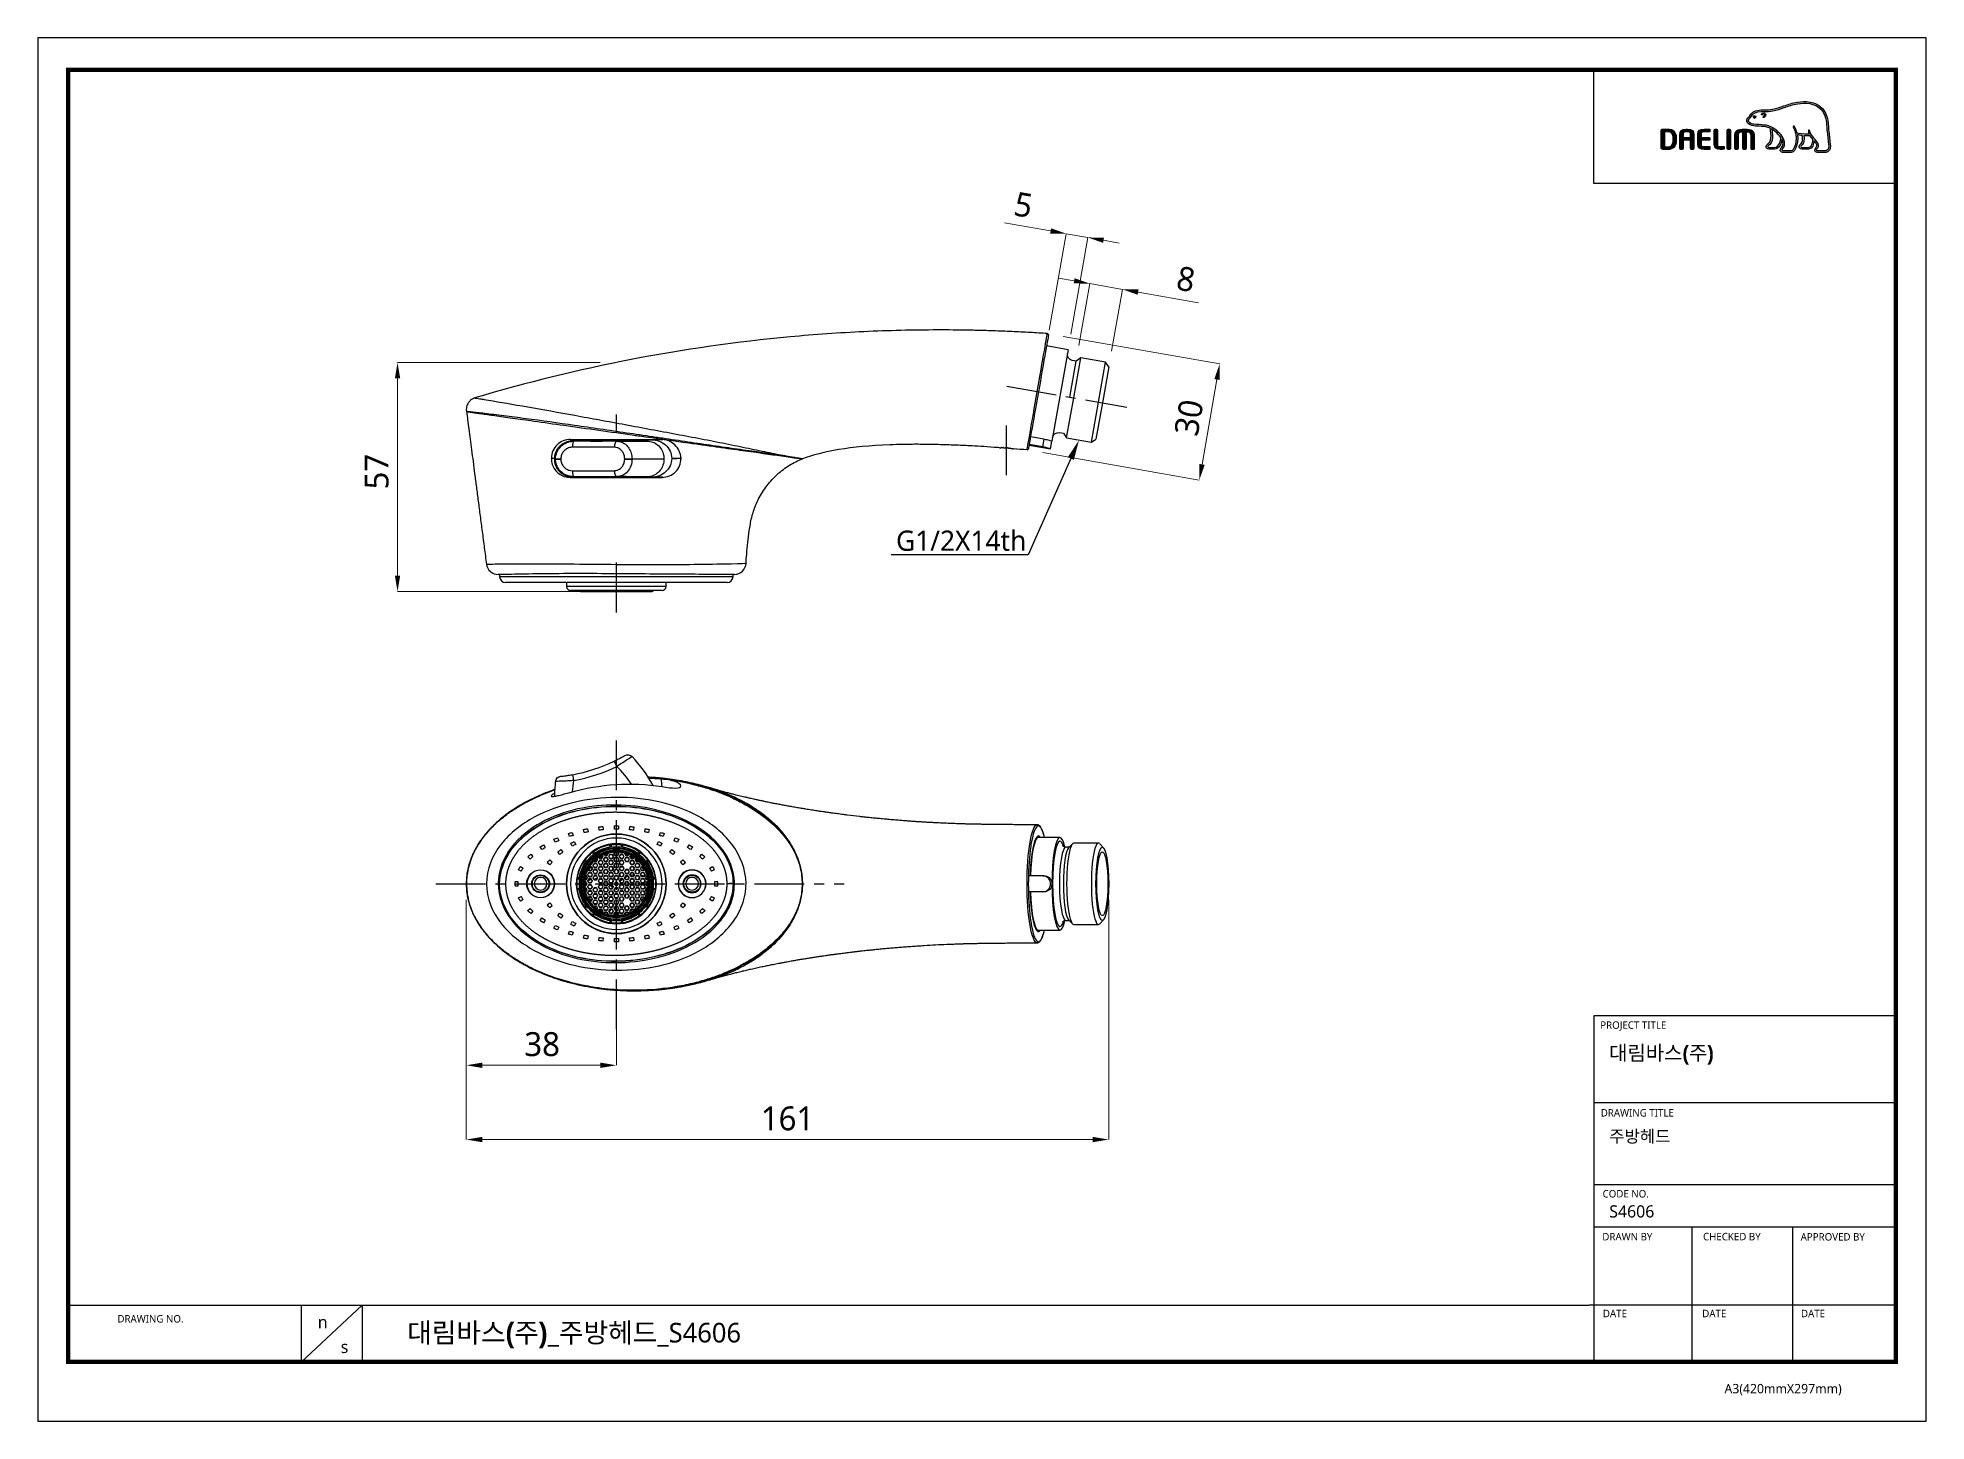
# Model space of a CAD drawing. Extents: x 0 to 474, y 0 to 347.
import ezdxf
from ezdxf import colors
from ezdxf.entities.mleader import LeaderData, LeaderLine
from ezdxf.math import Vec2, Vec3

# ---------------------------------------------------------------- set-up
doc = ezdxf.new("R2010")
doc.units = 0
doc.header["$LTSCALE"] = 10
doc.header["$MEASUREMENT"] = 0
doc.header["$PDMODE"] = 3
doc.header["$PDSIZE"] = -10
doc.linetypes.add('CENTER', pattern=[2, 1.25, -0.25, 0.25, -0.25])
doc.layers.get('0').update_dxf_attribs({"linetype": 'CONTINUOUS'})
doc.layers.get('DEFPOINTS').update_dxf_attribs({"linetype": 'CONTINUOUS'})
doc.layers.add('레이어 1', color=7, linetype='CONTINUOUS')
doc.layers.add('보조선', color=2, linetype='CONTINUOUS', lineweight=25)
doc.styles.add('Daelim Dimension', font='')
doc.styles.get("Standard").update_dxf_attribs({"font": ''})
doc.styles.get('Daelim Dimension').set_extended_font_data('NanumGothic')
doc.styles.get('Standard').set_extended_font_data('NanumGothic')
doc.dimstyles.new('DEFAULT', dxfattribs={"dimscale": 2, "dimtxt": 2, "dimasz": 2, "dimexe": 0, "dimexo": 2, "dimgap": 1, "dimtad": 1, "dimdec": 1, "dimzin": 9, "dimdsep": 46, "dimtxsty": 'Daelim Dimension', "dimcen": 0.5, "dimclrd": 252, "dimclre": 252, "dimclrt": 3, "dimadec": 1, "dimazin": 0, "dimtfac": 1, "dimtdec": 1, "dimtix": 1, "dimtmove": 0, "dimatfit": 3, "dimfxl": 1, "dimtolj": 1, "dimtzin": 1, "dimlwd": 9, "dimlwe": 9, "dimarcsym": 0})

msp = doc.modelspace()

# ---------------------------------------------------------------- texts
at = {"color": 5, "ltscale": 40, "style": 'Daelim Dimension'}
for s, height, p in [('PROJECT TITLE', 1.8702, (392.12, 98.5)), ('DRAWING TITLE', 1.8702, (392.24, 76.48)), ('CODE NO.', 1.87, (392.71, 56.16)), ('DRAWN BY', 1.87, (392.64, 45.38)), ('CHECKED BY', 1.87, (417.91, 45.41)), ('APPROVED BY', 1.8702, (442.41, 45.35)), ('DRAWING NO.', 1.8702, (19.98, 24.78)), ('DATE', 1.87, (392.78, 26.1)), ('DATE', 1.87, (417.71, 26.1)), ('DATE', 1.87, (442.5, 26.1)), ('A3(420mmX297mm)', 2.3604, (423.3, 7))]:
    msp.add_text(s, height=height, dxfattribs=at).set_placement(p)
at = {"attachment_point": 1, "style": 'Daelim Dimension'}
for s, insert, char_height, width in [('{\\fPretendard Variable SemiBold|b0|i0|c129|p2;\\C7;대림바스(주)}', (394.35, 94.27), 3.6662, 58.9243), ('S4606', (394.38, 54.2), 3.061, 51.5068), ('n', (70.27, 26.42), 3.06, 4.2714), ('s', (76.02, 20.18), 3.06, 4.2714)]:
    msp.add_mtext(s, dxfattribs=dict(at, insert=insert, char_height=char_height, width=width))
at = {"color": 7, "insert": (394.38, 73.05), "char_height": 3.061, "width": 51.5068, "attachment_point": 1, "style": 'Daelim Dimension'}
msp.add_mtext('주방헤드', dxfattribs=at)
at = {"color": 2, "insert": (92.7, 24.69), "char_height": 4.9188, "width": 217.7355, "attachment_point": 1, "style": 'Daelim Dimension'}
msp.add_mtext('{\\fPretendard Variable SemiBold|b0|i0|c129|p2;대림바스(주)}_{\\fGulim|b0|i0|c129|p50;주방헤드}_S4606', dxfattribs=at)

# ---------------------------------------------------------------- blocks, each defined once
blk = doc.blocks.new('*D30')
at = {"color": 5, "linetype": 'ByBlock', "lineweight": 9, "ltscale": 0.5, "transparency": 16777216}
for p, q in [((141.15, 265.74), (90.29, 265.74)), ((90.29, 212.28), (90.29, 261.74)), ((141.2, 208.28), (90.29, 208.28))]:
    blk.add_line(p, q, dxfattribs=at)
at = {"color": 5, "ltscale": 0.5, "transparency": 16777216}
for points in [[(89.62, 261.74), (90.96, 261.74), (90.29, 265.74)], [(89.62, 212.28), (90.96, 212.28), (90.29, 208.28)]]:
    blk.add_solid(points, dxfattribs=at)
at = {"layer": 'DEFPOINTS', "color": 0, "ltscale": 0.5, "transparency": 16777216}
for p in [(90.29, 265.74), (145.15, 265.74), (145.2, 208.28)]:
    blk.add_point(p, dxfattribs=at)
at = {"color": 7, "ltscale": 0.5, "transparency": 16777216, "insert": (85.06, 238.35), "char_height": 6, "attachment_point": 5, "rotation": 90, "style": 'Daelim Dimension'}
blk.add_mtext('\\A1;57', dxfattribs=at)
blk = doc.blocks.new('*D31')
at = {"color": 5, "linetype": 'ByBlock', "lineweight": 9, "ltscale": 0.5, "transparency": 16777216}
for p, q in [((107.55, 130.9), (107.55, 89.35)), ((145.2, 104.25), (145.2, 89.35)), ((141.2, 89.35), (111.55, 89.35))]:
    blk.add_line(p, q, dxfattribs=at)
at = {"color": 5, "ltscale": 0.5, "transparency": 16777216}
for points in [[(111.55, 90.02), (111.55, 88.68), (107.55, 89.35)], [(141.2, 90.02), (141.2, 88.68), (145.2, 89.35)]]:
    blk.add_solid(points, dxfattribs=at)
at = {"layer": 'DEFPOINTS', "color": 0, "ltscale": 0.5, "transparency": 16777216}
for p in [(107.55, 134.9), (145.2, 108.25), (107.55, 89.35)]:
    blk.add_point(p, dxfattribs=at)
at = {"color": 7, "ltscale": 0.5, "transparency": 16777216, "insert": (126.58, 94.62), "char_height": 6, "attachment_point": 5, "style": 'Daelim Dimension'}
blk.add_mtext('\\A1;38', dxfattribs=at)
blk = doc.blocks.new('*D32')
at = {"color": 5, "linetype": 'ByBlock', "lineweight": 9, "ltscale": 0.5, "transparency": 16777216}
for p, q in [((260.09, 286.25), (256.15, 286.94)), ((261.29, 270.03), (264.02, 285.55)), ((264.02, 285.55), (272.2, 284.11)), ((269.46, 268.59), (272.2, 284.11)), ((276.14, 283.42), (291.29, 280.74))]:
    blk.add_line(p, q, dxfattribs=at)
at = {"color": 5, "ltscale": 0.5, "transparency": 16777216}
for points in [[(260.2, 286.9), (259.97, 285.59), (264.02, 285.55)], [(276.25, 284.07), (276.02, 282.76), (272.2, 284.11)]]:
    blk.add_solid(points, dxfattribs=at)
at = {"layer": 'DEFPOINTS', "color": 0, "ltscale": 0.5, "transparency": 16777216}
for p in [(264.02, 285.55), (260.59, 266.09), (268.77, 264.65)]:
    blk.add_point(p, dxfattribs=at)
at = {"color": 7, "ltscale": 0.5, "transparency": 16777216, "insert": (288.14, 286.65), "char_height": 6, "attachment_point": 5, "rotation": 350, "style": 'Daelim Dimension'}
blk.add_mtext('\\A1;8', dxfattribs=at)
blk = doc.blocks.new('*D33')
at = {"color": 5, "linetype": 'ByBlock', "lineweight": 9, "ltscale": 0.5, "transparency": 16777216}
for p, q in [((254.18, 298.77), (242.65, 300.81)), ((253.85, 273.83), (258.12, 298.08)), ((263.53, 297.13), (258.12, 298.08)), ((259.25, 272.88), (263.53, 297.13)), ((267.47, 296.43), (271.41, 295.74))]:
    blk.add_line(p, q, dxfattribs=at)
at = {"color": 5, "ltscale": 0.5, "transparency": 16777216}
for points in [[(254.3, 299.43), (254.07, 298.12), (258.12, 298.08)], [(267.58, 297.09), (267.35, 295.78), (263.53, 297.13)]]:
    blk.add_solid(points, dxfattribs=at)
at = {"layer": 'DEFPOINTS', "color": 0, "ltscale": 0.5, "transparency": 16777216}
for p in [(258.12, 298.08), (253.15, 269.89), (258.56, 268.94)]:
    blk.add_point(p, dxfattribs=at)
at = {"color": 7, "ltscale": 0.5, "transparency": 16777216, "insert": (247.36, 305.29), "char_height": 6, "attachment_point": 5, "rotation": 350, "style": 'Daelim Dimension'}
blk.add_mtext('\\A1;5', dxfattribs=at)
blk = doc.blocks.new('*D34')
at = {"color": 5, "linetype": 'ByBlock', "lineweight": 9, "ltscale": 0.5, "transparency": 16777216}
for p, q in [((257.34, 272.31), (296.62, 265.43)), ((295.93, 261.49), (292.19, 240.17)), ((252.22, 243.12), (291.5, 236.23))]:
    blk.add_line(p, q, dxfattribs=at)
at = {"color": 5, "ltscale": 0.5, "transparency": 16777216}
for points in [[(295.27, 261.6), (296.58, 261.37), (296.62, 265.43)], [(291.53, 240.28), (292.85, 240.05), (291.5, 236.23)]]:
    blk.add_solid(points, dxfattribs=at)
at = {"layer": 'DEFPOINTS', "color": 0, "ltscale": 0.5, "transparency": 16777216}
for p in [(253.4, 273), (248.28, 243.81), (291.5, 236.23)]:
    blk.add_point(p, dxfattribs=at)
at = {"color": 7, "ltscale": 0.5, "transparency": 16777216, "insert": (288.9, 251.92), "char_height": 6, "attachment_point": 5, "rotation": 80.0552, "style": 'Daelim Dimension'}
blk.add_mtext('\\A1;30', dxfattribs=at)
blk = doc.blocks.new('*D35')
at = {"color": 5, "linetype": 'ByBlock', "lineweight": 9, "ltscale": 0.5, "transparency": 16777216}
for p, q in [((107.55, 130.9), (107.55, 70.7)), ((268.77, 130.9), (268.77, 70.7)), ((264.77, 70.7), (111.55, 70.7))]:
    blk.add_line(p, q, dxfattribs=at)
at = {"color": 5, "ltscale": 0.5, "transparency": 16777216}
for points in [[(111.55, 71.37), (111.55, 70.04), (107.55, 70.7)], [(264.77, 71.37), (264.77, 70.04), (268.77, 70.7)]]:
    blk.add_solid(points, dxfattribs=at)
at = {"layer": 'DEFPOINTS', "color": 0, "ltscale": 0.5, "transparency": 16777216}
for p in [(107.55, 134.9), (268.77, 134.9), (107.55, 70.7)]:
    blk.add_point(p, dxfattribs=at)
at = {"color": 7, "ltscale": 0.5, "transparency": 16777216, "insert": (188.16, 75.97), "char_height": 6, "attachment_point": 5, "style": 'Daelim Dimension'}
blk.add_mtext('\\A1;161', dxfattribs=at)

# ---------------------------------------------------------------- dimensions: what is measured, and where the dimension line sits
at = {"ltscale": 0.5}
for base, p1, p2, angle, picture, middle, dimtype in [((258.12, 298.08), (258.56, 268.94), (253.15, 269.89), 170, '*D33', (246.45, 300.14), 161), ((264.02, 285.55), (268.77, 264.65), (260.59, 266.09), 170, '*D32', (287.22, 281.46), 161), ((291.5, 236.23), (253.4, 273), (248.28, 243.81), 260.0552, '*D34', (294.09, 251.01), 161), ((90.29, 265.74), (145.2, 208.28), (145.15, 265.74), 90, '*D30', (90.29, 238.35), 160)]:
    dim = msp.add_linear_dim(base=base, p1=p1, p2=p2, angle=angle, dimstyle='DEFAULT', override={"dimtxt": 3, "dimdec": 0, "dimclrd": 5, "dimclre": 5, "dimclrt": 7, "dimfxl": 1.25, "dimarcsym": 1}, dxfattribs=at)
    dim.commit()
    dim.dimension.update_dxf_attribs({"geometry": picture, "text_midpoint": middle, "dimtype": dimtype})
for base, p1, picture, middle in [((107.55, 89.35), (145.2, 108.25), '*D31', (126.58, 89.35)), ((107.55, 70.7), (268.77, 134.9), '*D35', (188.16, 70.7))]:
    dim = msp.add_linear_dim(base=base, p1=p1, p2=(107.55, 134.9), dimstyle='DEFAULT', override={"dimtxt": 3, "dimdec": 0, "dimclrd": 5, "dimclre": 5, "dimclrt": 7, "dimfxl": 1.25, "dimarcsym": 1}, dxfattribs=at)
    dim.commit()
    dim.dimension.update_dxf_attribs({"geometry": picture, "text_midpoint": middle, "dimtype": 160})

# ---------------------------------------------------------------- hatches: boundary and pattern name
at = {"layer": '레이어 1'}
h = msp.add_hatch(color=5, dxfattribs=at)
h.dxf.hatch_style = 1
edge = h.paths.add_edge_path(flags=16)
edge.add_spline(control_points=[(449.19, 319.13), (448.98, 318.9), (448.72, 318.9), (448.71, 318.9), (448.71, 318.9), (446.63, 318.9), (446.63, 318.9), (446.56, 318.9), (446.5, 318.92), (446.46, 318.96), (446.43, 318.99), (446.41, 319.03), (446.41, 319.09), (446.41, 319.21), (446.5, 319.32), (446.59, 319.43), (446.68, 319.54), (446.76, 319.64), (446.8, 319.77), (446.91, 320.07), (446.9, 320.4), (446.77, 320.69), (446.52, 321.21), (446.16, 321.62), (445.8, 322.01), (445.8, 322.01), (445.68, 322.14), (445.68, 322.14), (445.23, 322.66), (444.75, 323.18), (444.72, 323.9), (444.71, 324.04), (444.64, 324.13), (444.55, 324.13), (444.55, 324.13), (444.42, 324.06), (444.41, 324.06), (444.38, 324.02), (444.36, 323.96), (444.36, 323.89), (444.36, 323.89), (444.36, 323.87), (444.36, 323.87), (444.38, 323.61), (444.44, 323.35), (444.55, 323.09), (444.55, 323.09), (444.56, 323.06), (444.56, 323.06), (444.56, 323.06), (444.53, 323.06), (444.53, 323.06), (443.19, 323.01), (441.89, 323.26), (441.5, 323.35), (441.27, 324.31), (440.88, 324.94), (440.86, 324.97), (440.83, 325.02), (440.79, 325.06), (440.74, 325.07), (440.74, 325.07), (440.63, 325.05), (440.61, 325.05), (440.6, 325.04), (440.59, 325.01), (440.54, 324.95), (440.54, 324.95), (440.54, 324.9), (440.54, 324.9), (440.54, 324.9), (440.57, 324.78), (440.57, 324.78), (440.6, 324.73), (441.29, 323.53), (441.29, 321.94), (441.29, 320.96), (441.03, 320.04), (440.52, 319.19), (440.4, 318.99), (440.24, 318.9), (440, 318.9), (440, 318.9), (437.95, 318.9), (437.95, 318.9), (437.89, 318.9), (437.74, 318.95), (437.74, 319.09), (437.74, 319.18), (437.82, 319.31), (437.95, 319.45), (438.8, 320.4), (438.31, 321.89), (437.49, 322.86), (436.7, 323.81), (435.41, 324.99), (433.75, 325.29), (433.16, 325.39), (432.2, 325.45), (431.42, 325.5), (431.42, 325.5), (430.63, 325.54), (430.63, 325.54), (430.23, 325.57), (429.56, 325.82), (429.36, 326.21), (429.27, 326.37), (429.28, 326.53), (429.39, 326.71), (429.46, 326.83), (429.55, 326.92), (429.67, 327.04), (429.8, 327.17), (429.93, 327.31), (430.03, 327.49), (430.03, 327.49), (430.06, 327.54), (430.06, 327.54), (430.46, 328.3), (431.27, 328.7), (432.48, 328.73), (432.48, 328.73), (433.17, 328.74), (433.17, 328.74), (433.92, 328.74), (434.77, 328.75), (435.47, 328.9), (436.45, 329.11), (437.44, 329.44), (438.31, 329.74), (438.31, 329.74), (438.34, 329.75), (438.34, 329.75), (439.41, 330.12), (440.53, 330.5), (441.67, 330.68), (443.49, 330.99), (445.99, 330.98), (447.56, 329.21), (448.29, 328.39), (448.74, 327.27), (448.89, 325.87), (448.89, 325.87), (448.88, 325.87), (448.88, 325.87), (448.89, 325.85), (448.9, 325.69), (448.97, 324.8), (448.99, 324.37), (449.01, 323.93), (449.12, 323.1), (449.12, 323.1), (449.44, 320.35), (449.44, 320.35), (449.44, 320.35), (449.45, 320.02), (449.45, 320.02), (449.45, 319.63), (449.37, 319.33), (449.19, 319.13)], knot_values=[0, 0, 0, 0, 1, 1, 1, 2, 2, 2, 3, 3, 3, 4, 4, 4, 5, 5, 5, 6, 6, 6, 7, 7, 7, 8, 8, 8, 9, 9, 9, 10, 10, 10, 11, 11, 11, 12, 12, 12, 13, 13, 13, 14, 14, 14, 15, 15, 15, 16, 16, 16, 17, 17, 17, 18, 18, 18, 19, 19, 19, 20, 20, 20, 21, 21, 21, 22, 22, 22, 23, 23, 23, 24, 24, 24, 25, 25, 25, 26, 26, 26, 27, 27, 27, 28, 28, 28, 29, 29, 29, 30, 30, 30, 31, 31, 31, 32, 32, 32, 33, 33, 33, 34, 34, 34, 35, 35, 35, 36, 36, 36, 37, 37, 37, 38, 38, 38, 39, 39, 39, 40, 40, 40, 41, 41, 41, 42, 42, 42, 43, 43, 43, 44, 44, 44, 45, 45, 45, 46, 46, 46, 47, 47, 47, 48, 48, 48, 49, 49, 49, 50, 50, 50, 51, 51, 51, 52, 52, 52, 53, 53, 53, 53], degree=3, periodic=0)
edge = h.paths.add_edge_path(flags=16)
edge.add_spline(control_points=[(444.39, 319.72), (444.39, 319.72), (442.69, 319.72), (442.69, 319.72), (442.57, 319.72), (442.47, 319.82), (442.47, 319.95), (442.47, 320.04), (442.54, 320.15), (442.62, 320.23), (442.96, 320.56), (443.31, 321.02), (443.31, 321.88), (443.31, 321.88), (443.29, 322.27), (443.29, 322.27), (443.29, 322.27), (443.23, 322.65), (443.23, 322.65), (443.23, 322.65), (443.23, 322.68), (443.23, 322.68), (443.23, 322.68), (443.25, 322.68), (443.25, 322.68), (443.57, 322.65), (444.18, 322.62), (444.77, 322.65), (444.92, 322.41), (445.16, 322.1), (445.51, 321.7), (445.49, 321.5), (445.33, 319.72), (444.39, 319.72)], knot_values=[0, 0, 0, 0, 1, 1, 1, 2, 2, 2, 3, 3, 3, 4, 4, 4, 5, 5, 5, 6, 6, 6, 7, 7, 7, 8, 8, 8, 9, 9, 9, 10, 10, 10, 11, 11, 11, 11], degree=3, periodic=0)
edge = h.paths.add_edge_path(flags=16)
edge.add_spline(control_points=[(435.88, 319.72), (435.88, 319.72), (434.39, 319.72), (434.39, 319.72), (434.28, 319.72), (434.16, 319.82), (434.16, 319.95), (434.16, 320.03), (434.23, 320.14), (434.36, 320.24), (434.73, 320.54), (435.3, 320.99), (435.37, 322.24), (435.37, 322.24), (435.38, 322.59), (435.38, 322.59), (435.38, 323.12), (435.25, 323.76), (435.14, 324.34), (435.14, 324.34), (435.12, 324.4), (435.12, 324.4), (435.12, 324.4), (435.17, 324.36), (435.17, 324.36), (435.39, 324.22), (436.6, 323.4), (437.47, 322.18), (437.39, 321.61), (437.07, 319.72), (435.88, 319.72)], knot_values=[0, 0, 0, 0, 1, 1, 1, 2, 2, 2, 3, 3, 3, 4, 4, 4, 5, 5, 5, 6, 6, 6, 7, 7, 7, 8, 8, 8, 9, 9, 9, 10, 10, 10, 10], degree=3, periodic=0)
edge = h.paths.add_edge_path()
edge.add_spline(control_points=[(449.86, 320.4), (449.86, 320.4), (449.54, 323.16), (449.54, 323.16), (449.42, 323.99), (449.41, 324.43), (449.39, 324.82), (449.39, 324.82), (449.31, 325.91), (449.31, 325.91), (449.15, 327.4), (448.66, 328.61), (447.88, 329.49), (446.18, 331.4), (443.52, 331.42), (441.6, 331.1), (440.41, 330.9), (439.28, 330.52), (438.19, 330.14), (438.19, 330.14), (438.16, 330.13), (438.16, 330.13), (437.3, 329.84), (436.33, 329.51), (435.38, 329.31), (434.73, 329.17), (433.91, 329.16), (433.19, 329.16), (433.19, 329.16), (432.47, 329.15), (432.47, 329.15), (431.1, 329.11), (430.16, 328.64), (429.69, 327.73), (429.69, 327.73), (429.67, 327.69), (429.67, 327.69), (429.59, 327.56), (429.47, 327.44), (429.37, 327.34), (429.25, 327.22), (429.12, 327.09), (429.03, 326.92), (428.93, 326.76), (428.88, 326.59), (428.88, 326.42), (428.88, 326.28), (428.91, 326.14), (428.98, 326.01), (429.27, 325.46), (430.11, 325.16), (430.61, 325.12), (430.61, 325.12), (431.34, 325.08), (431.36, 325.08), (432.09, 325.04), (433.09, 324.98), (433.68, 324.87), (434.02, 324.81), (434.41, 324.69), (434.77, 324.52), (434.79, 324.43), (434.98, 323.6), (434.98, 322.59), (434.98, 322.59), (434.97, 322.26), (434.97, 322.26), (434.92, 321.19), (434.45, 320.82), (434.11, 320.54), (434.07, 320.51), (433.77, 320.26), (433.74, 319.96), (433.73, 319.78), (433.78, 319.63), (433.88, 319.51), (434, 319.39), (434.17, 319.33), (434.39, 319.33), (434.39, 319.33), (435.88, 319.33), (435.88, 319.33), (437, 319.33), (437.55, 320.53), (437.71, 321.65), (437.71, 321.65), (437.72, 321.81), (437.72, 321.81), (437.72, 321.81), (437.76, 321.73), (437.76, 321.73), (437.91, 321.41), (437.99, 321.03), (437.99, 320.75), (437.99, 320.34), (437.87, 319.99), (437.63, 319.73), (437.57, 319.67), (437.27, 319.36), (437.27, 319.06), (437.27, 319.06), (437.28, 319.01), (437.28, 319.01), (437.32, 318.64), (437.61, 318.48), (437.89, 318.48), (437.89, 318.48), (440, 318.48), (440, 318.48), (440.38, 318.48), (440.69, 318.65), (440.88, 318.97), (441.42, 319.87), (441.69, 320.84), (441.69, 321.86), (441.69, 322.18), (441.66, 322.51), (441.6, 322.87), (441.6, 322.87), (441.6, 322.89), (441.6, 322.89), (441.6, 322.89), (441.63, 322.89), (441.63, 322.89), (441.88, 322.84), (442.29, 322.77), (442.8, 322.71), (442.8, 322.71), (442.81, 322.71), (442.81, 322.71), (442.81, 322.71), (442.88, 322.32), (442.88, 322.32), (442.88, 322.32), (442.89, 322.23), (442.89, 322.23), (442.89, 322.23), (442.91, 321.89), (442.91, 321.89), (442.91, 321.07), (442.54, 320.71), (442.34, 320.52), (442.34, 320.51), (442.06, 320.23), (442.03, 319.98), (442.03, 319.98), (442.02, 319.9), (442.02, 319.9), (442.02, 319.82), (442.04, 319.66), (442.18, 319.52), (442.3, 319.39), (442.49, 319.33), (442.74, 319.33), (442.74, 319.33), (444.39, 319.33), (444.39, 319.33), (445.39, 319.33), (445.69, 320.6), (445.81, 321.31), (445.81, 321.31), (445.81, 321.39), (445.81, 321.39), (445.81, 321.39), (445.85, 321.33), (445.85, 321.33), (446.08, 321.04), (446.29, 320.71), (446.38, 320.51), (446.44, 320.4), (446.46, 320.28), (446.46, 320.17), (446.46, 320.17), (446.43, 319.93), (446.43, 319.93), (446.39, 319.8), (446.3, 319.68), (446.21, 319.56), (446.09, 319.4), (445.95, 319.23), (445.95, 319.02), (445.95, 319.02), (445.97, 318.91), (445.97, 318.91), (446.03, 318.63), (446.25, 318.48), (446.59, 318.48), (446.59, 318.48), (448.71, 318.48), (448.71, 318.48), (448.76, 318.48), (449.17, 318.49), (449.49, 318.84), (449.75, 319.12), (449.88, 319.5), (449.88, 320.02), (449.88, 320.02), (449.86, 320.39), (449.86, 320.4)], knot_values=[0, 0, 0, 0, 1, 1, 1, 2, 2, 2, 3, 3, 3, 4, 4, 4, 5, 5, 5, 6, 6, 6, 7, 7, 7, 8, 8, 8, 9, 9, 9, 10, 10, 10, 11, 11, 11, 12, 12, 12, 13, 13, 13, 14, 14, 14, 15, 15, 15, 16, 16, 16, 17, 17, 17, 18, 18, 18, 19, 19, 19, 20, 20, 20, 21, 21, 21, 22, 22, 22, 23, 23, 23, 24, 24, 24, 25, 25, 25, 26, 26, 26, 27, 27, 27, 28, 28, 28, 29, 29, 29, 30, 30, 30, 31, 31, 31, 32, 32, 32, 33, 33, 33, 34, 34, 34, 35, 35, 35, 36, 36, 36, 37, 37, 37, 38, 38, 38, 39, 39, 39, 40, 40, 40, 41, 41, 41, 42, 42, 42, 43, 43, 43, 44, 44, 44, 45, 45, 45, 46, 46, 46, 47, 47, 47, 48, 48, 48, 49, 49, 49, 50, 50, 50, 51, 51, 51, 52, 52, 52, 53, 53, 53, 54, 54, 54, 55, 55, 55, 56, 56, 56, 57, 57, 57, 58, 58, 58, 59, 59, 59, 60, 60, 60, 61, 61, 61, 62, 62, 62, 63, 63, 63, 64, 64, 64, 65, 65, 65, 66, 66, 66, 66], degree=3, periodic=0)
edge = h.paths.add_edge_path(flags=0)
edge.add_spline(control_points=[(430.57, 327.54), (430.57, 327.54), (430.88, 327.68), (431.26, 327.53), (431.26, 327.53), (431.31, 327.51), (431.24, 327.42), (431.06, 327.17), (430.88, 327.12), (430.88, 327.12), (430.88, 327.12), (430.74, 327.07), (430.67, 327.16), (430.52, 327.34), (430.51, 327.44), (430.51, 327.44), (430.51, 327.44), (430.5, 327.52), (430.57, 327.54)], knot_values=[0, 0, 0, 0, 1, 1, 1, 2, 2, 2, 3, 3, 3, 4, 4, 4, 5, 5, 5, 6, 6, 6, 6], degree=3, periodic=0)
edge = h.paths.add_edge_path(flags=0)
edge.add_spline(control_points=[(432.6, 328.1), (432.56, 328.05), (432.55, 327.97), (432.6, 327.93), (432.65, 327.88), (432.73, 327.89), (432.78, 327.94), (432.8, 327.97), (433.05, 328.27), (433.27, 328.12), (433.35, 328.06), (433.38, 327.98), (433.37, 327.87), (433.35, 327.7), (433.21, 327.51), (433.11, 327.45), (433.05, 327.41), (433.01, 327.34), (433.04, 327.28), (433.07, 327.22), (433.14, 327.2), (433.2, 327.23), (433.39, 327.32), (433.62, 327.61), (433.65, 327.88), (433.67, 328.07), (433.58, 328.22), (433.43, 328.33), (433.11, 328.56), (432.74, 328.25), (432.6, 328.1)], knot_values=[0, 0, 0, 0, 1, 1, 1, 2, 2, 2, 3, 3, 3, 4, 4, 4, 5, 5, 5, 6, 6, 6, 7, 7, 7, 8, 8, 8, 9, 9, 9, 10, 10, 10, 10], degree=3, periodic=0)
edge = h.paths.add_edge_path(flags=0)
edge.add_spline(control_points=[(432.56, 327.88), (432.56, 327.88), (432.56, 327.88), (432.56, 327.88), (432.56, 327.88), (432.56, 327.88), (432.56, 327.88)], knot_values=[0, 0, 0, 0, 1, 1, 1, 2, 2, 2, 2], degree=3, periodic=0)
h = msp.add_hatch(color=5, dxfattribs=at)
h.dxf.hatch_style = 2
edge = h.paths.add_edge_path()
edge.add_spline(control_points=[(430.57, 327.54), (430.57, 327.54), (430.88, 327.68), (431.26, 327.53), (431.26, 327.53), (431.31, 327.51), (431.24, 327.42), (431.06, 327.17), (430.88, 327.12), (430.88, 327.12), (430.88, 327.12), (430.74, 327.07), (430.67, 327.16), (430.52, 327.34), (430.51, 327.44), (430.51, 327.44), (430.51, 327.44), (430.5, 327.52), (430.57, 327.54)], knot_values=[0, 0, 0, 0, 1, 1, 1, 2, 2, 2, 3, 3, 3, 4, 4, 4, 5, 5, 5, 6, 6, 6, 6], degree=3, periodic=0)
h = msp.add_hatch(color=5, dxfattribs=at)
h.dxf.hatch_style = 2
edge = h.paths.add_edge_path()
edge.add_spline(control_points=[(432.6, 328.1), (432.56, 328.05), (432.55, 327.97), (432.6, 327.93), (432.65, 327.88), (432.73, 327.89), (432.78, 327.94), (432.8, 327.97), (433.05, 328.27), (433.27, 328.12), (433.35, 328.06), (433.38, 327.98), (433.37, 327.87), (433.35, 327.7), (433.21, 327.51), (433.11, 327.45), (433.05, 327.41), (433.01, 327.34), (433.04, 327.28), (433.07, 327.22), (433.14, 327.2), (433.2, 327.23), (433.39, 327.32), (433.62, 327.61), (433.65, 327.88), (433.67, 328.07), (433.58, 328.22), (433.43, 328.33), (433.11, 328.56), (432.74, 328.25), (432.6, 328.1)], knot_values=[0, 0, 0, 0, 1, 1, 1, 2, 2, 2, 3, 3, 3, 4, 4, 4, 5, 5, 5, 6, 6, 6, 7, 7, 7, 8, 8, 8, 9, 9, 9, 10, 10, 10, 10], degree=3, periodic=0)
h = msp.add_hatch(color=5, dxfattribs=at)
h.dxf.hatch_style = 2
edge = h.paths.add_edge_path()
edge.add_spline(control_points=[(410.38, 321.34), (410.38, 320.37), (409.94, 319.9), (409.03, 319.9), (409.03, 319.9), (408.41, 319.91), (408.25, 319.92), (408.25, 319.92), (408.25, 323.62), (408.25, 323.62), (408.57, 323.65), (409.03, 323.66), (409.03, 323.66), (409.96, 323.66), (410.38, 323.21), (410.38, 322.22), (410.38, 322.22), (410.38, 321.34), (410.38, 321.34)], knot_values=[0, 0, 0, 0, 1, 1, 1, 2, 2, 2, 3, 3, 3, 4, 4, 4, 5, 5, 5, 6, 6, 6, 6], degree=3, periodic=0)
edge = h.paths.add_edge_path()
edge.add_spline(control_points=[(409.03, 324.35), (408.53, 324.35), (407.88, 324.32), (407.66, 324.29), (407.53, 324.26), (407.44, 324.16), (407.44, 324.03), (407.44, 324.03), (407.44, 319.53), (407.44, 319.53), (407.44, 319.39), (407.53, 319.29), (407.67, 319.27), (407.87, 319.24), (408.52, 319.21), (409.03, 319.21), (410.44, 319.21), (411.18, 319.95), (411.18, 321.34), (411.18, 321.34), (411.18, 322.22), (411.18, 322.22), (411.18, 323.62), (410.44, 324.35), (409.03, 324.35)], knot_values=[0, 0, 0, 0, 1, 1, 1, 2, 2, 2, 3, 3, 3, 4, 4, 4, 5, 5, 5, 6, 6, 6, 7, 7, 7, 8, 8, 8, 8], degree=3, periodic=0)
h = msp.add_hatch(color=5, dxfattribs=at)
h.dxf.hatch_style = 2
edge = h.paths.add_edge_path()
edge.add_spline(control_points=[(414.8, 322.23), (414.8, 322.23), (412.91, 322.23), (412.91, 322.23), (412.91, 322.3), (412.91, 322.9), (412.91, 322.9), (412.91, 323.54), (413.1, 323.64), (413.66, 323.64), (413.66, 323.64), (414.05, 323.64), (414.05, 323.64), (414.62, 323.64), (414.8, 323.54), (414.8, 322.9), (414.8, 322.9), (414.8, 322.3), (414.8, 322.23)], knot_values=[0, 0, 0, 0, 1, 1, 1, 2, 2, 2, 3, 3, 3, 4, 4, 4, 5, 5, 5, 6, 6, 6, 6], degree=3, periodic=0)
edge = h.paths.add_edge_path()
edge.add_spline(control_points=[(414.05, 324.35), (414.05, 324.35), (413.66, 324.35), (413.66, 324.35), (412.59, 324.35), (412.11, 323.91), (412.11, 322.9), (412.11, 322.9), (412.11, 319.48), (412.11, 319.48), (412.11, 319.36), (412.21, 319.25), (412.32, 319.25), (412.32, 319.25), (412.7, 319.25), (412.7, 319.25), (412.83, 319.25), (412.91, 319.37), (412.91, 319.48), (412.91, 319.48), (412.91, 321.45), (412.91, 321.52), (412.91, 321.52), (414.8, 321.52), (414.8, 321.52), (414.8, 321.45), (414.8, 319.48), (414.8, 319.48), (414.8, 319.35), (414.9, 319.25), (415.02, 319.25), (415.02, 319.25), (415.39, 319.25), (415.39, 319.25), (415.52, 319.25), (415.61, 319.37), (415.61, 319.48), (415.61, 319.48), (415.61, 322.9), (415.61, 322.9), (415.61, 323.91), (415.13, 324.35), (414.05, 324.35)], knot_values=[0, 0, 0, 0, 1, 1, 1, 2, 2, 2, 3, 3, 3, 4, 4, 4, 5, 5, 5, 6, 6, 6, 7, 7, 7, 8, 8, 8, 9, 9, 9, 10, 10, 10, 11, 11, 11, 12, 12, 12, 13, 13, 13, 14, 14, 14, 14], degree=3, periodic=0)
h = msp.add_hatch(color=5, dxfattribs=at)
h.dxf.hatch_style = 2
edge = h.paths.add_edge_path()
edge.add_spline(control_points=[(416.63, 323.04), (416.63, 323.04), (416.63, 320.52), (416.63, 320.52), (416.63, 319.64), (417.13, 319.21), (418.17, 319.21), (418.62, 319.21), (419.25, 319.22), (419.5, 319.24), (419.49, 319.24), (419.62, 319.25), (419.62, 319.25), (419.62, 319.25), (419.65, 319.26), (419.65, 319.26), (419.65, 319.26), (419.65, 319.93), (419.65, 319.93), (419.65, 319.93), (418.17, 319.93), (418.17, 319.93), (417.43, 319.93), (417.43, 320.14), (417.43, 320.52), (417.43, 320.52), (417.43, 321.45), (417.43, 321.53), (417.51, 321.53), (419.42, 321.53), (419.42, 321.53), (419.55, 321.53), (419.65, 321.63), (419.65, 321.75), (419.65, 321.75), (419.65, 322), (419.65, 322), (419.65, 322.12), (419.55, 322.22), (419.42, 322.22), (419.42, 322.22), (417.51, 322.22), (417.43, 322.22), (417.43, 322.3), (417.43, 323.04), (417.43, 323.04), (417.43, 323.42), (417.43, 323.63), (418.17, 323.63), (418.17, 323.63), (419.65, 323.62), (419.65, 323.62), (419.65, 323.62), (419.65, 324.29), (419.65, 324.29), (419.65, 324.29), (419.5, 324.31), (419.5, 324.31), (419.2, 324.34), (418.54, 324.35), (418.17, 324.35), (417.13, 324.35), (416.63, 323.92), (416.63, 323.04)], knot_values=[0, 0, 0, 0, 1, 1, 1, 2, 2, 2, 3, 3, 3, 4, 4, 4, 5, 5, 5, 6, 6, 6, 7, 7, 7, 8, 8, 8, 9, 9, 9, 10, 10, 10, 11, 11, 11, 12, 12, 12, 13, 13, 13, 14, 14, 14, 15, 15, 15, 16, 16, 16, 17, 17, 17, 18, 18, 18, 19, 19, 19, 20, 20, 20, 21, 21, 21, 21], degree=3, periodic=0)
h = msp.add_hatch(color=5, dxfattribs=at)
h.dxf.hatch_style = 2
edge = h.paths.add_edge_path()
edge.add_spline(control_points=[(420.94, 324.31), (420.82, 324.31), (420.71, 324.2), (420.71, 324.08), (420.71, 324.08), (420.71, 320.52), (420.71, 320.52), (420.71, 319.36), (421.5, 319.21), (422.19, 319.21), (422.7, 319.21), (422.83, 319.23), (422.98, 319.26), (422.98, 319.26), (423.07, 319.27), (423.07, 319.27), (423.07, 319.27), (423.18, 319.28), (423.18, 319.28), (423.18, 319.28), (423.22, 319.29), (423.22, 319.29), (423.22, 319.29), (423.22, 319.93), (423.22, 319.93), (423.22, 319.93), (422.2, 319.93), (422.2, 319.93), (421.51, 319.93), (421.51, 320.19), (421.51, 320.44), (421.51, 320.44), (421.51, 324.08), (421.51, 324.08), (421.51, 324.2), (421.41, 324.31), (421.29, 324.31), (421.29, 324.31), (420.94, 324.31), (420.94, 324.31)], knot_values=[0, 0, 0, 0, 1, 1, 1, 2, 2, 2, 3, 3, 3, 4, 4, 4, 5, 5, 5, 6, 6, 6, 7, 7, 7, 8, 8, 8, 9, 9, 9, 10, 10, 10, 11, 11, 11, 12, 12, 12, 13, 13, 13, 13], degree=3, periodic=0)
h = msp.add_hatch(color=5, dxfattribs=at)
h.dxf.hatch_style = 2
edge = h.paths.add_edge_path()
edge.add_spline(control_points=[(424.21, 324.31), (424.08, 324.31), (424, 324.2), (424, 324.09), (424, 324.09), (424, 319.48), (424, 319.48), (424, 319.35), (424.09, 319.25), (424.21, 319.25), (424.21, 319.25), (424.59, 319.25), (424.59, 319.25), (424.72, 319.25), (424.8, 319.37), (424.8, 319.48), (424.8, 319.48), (424.8, 324.09), (424.8, 324.09), (424.8, 324.21), (424.71, 324.31), (424.59, 324.31), (424.59, 324.31), (424.21, 324.31), (424.21, 324.31)], knot_values=[0, 0, 0, 0, 1, 1, 1, 2, 2, 2, 3, 3, 3, 4, 4, 4, 5, 5, 5, 6, 6, 6, 7, 7, 7, 8, 8, 8, 8], degree=3, periodic=0)
h = msp.add_hatch(color=5, dxfattribs=at)
h.dxf.hatch_style = 2
edge = h.paths.add_edge_path()
edge.add_spline(control_points=[(425.88, 322.32), (425.88, 322.32), (425.88, 319.48), (425.88, 319.48), (425.88, 319.35), (425.97, 319.25), (426.09, 319.25), (426.09, 319.25), (426.47, 319.25), (426.47, 319.25), (426.61, 319.25), (426.69, 319.37), (426.69, 319.48), (426.69, 319.48), (426.69, 322.25), (426.69, 322.25), (426.69, 323.47), (426.89, 323.58), (427.93, 323.59), (427.93, 323.51), (427.93, 319.48), (427.93, 319.48), (427.93, 319.35), (428.02, 319.25), (428.14, 319.25), (428.14, 319.25), (428.51, 319.25), (428.51, 319.25), (428.65, 319.25), (428.73, 319.37), (428.73, 319.48), (428.73, 319.48), (428.73, 323.5), (428.73, 323.58), (429.21, 323.58), (429.55, 323.54), (429.73, 323.35), (429.93, 323.16), (429.96, 322.8), (429.96, 322.25), (429.96, 322.25), (429.96, 319.48), (429.96, 319.48), (429.96, 319.36), (430.06, 319.25), (430.18, 319.25), (430.18, 319.25), (430.56, 319.25), (430.56, 319.25), (430.69, 319.25), (430.77, 319.37), (430.77, 319.48), (430.77, 319.48), (430.77, 322.32), (430.77, 322.32), (430.77, 324.04), (430.16, 324.33), (428.33, 324.33), (426.49, 324.33), (425.88, 324.04), (425.88, 322.32)], knot_values=[0, 0, 0, 0, 1, 1, 1, 2, 2, 2, 3, 3, 3, 4, 4, 4, 5, 5, 5, 6, 6, 6, 7, 7, 7, 8, 8, 8, 9, 9, 9, 10, 10, 10, 11, 11, 11, 12, 12, 12, 13, 13, 13, 14, 14, 14, 15, 15, 15, 16, 16, 16, 17, 17, 17, 18, 18, 18, 19, 19, 19, 20, 20, 20, 20], degree=3, periodic=0)

# ---------------------------------------------------------------- linework, layer by layer
at = {"color": 5, "ltscale": 0.5}
for p, q in [((390.52, 310.66), (390.52, 339.19)), ((390.52, 101.79), (390.52, 14.41))]:
    msp.add_line(p, q, dxfattribs=at)
at = {"color": 5}
for p, q in [((435.82, 319.33), (435.82, 319.33)), ((7.62, 29.1), (389.23, 29.1))]:
    msp.add_line(p, q, dxfattribs=at)
at = {"color": 5, "ltscale": 40}
for p, q in [((466.26, 310.66), (390.52, 310.66)), ((466.26, 101.79), (390.52, 101.79)), ((466.26, 79.9), (390.52, 79.9)), ((466.26, 79.9), (390.52, 79.9)), ((466.26, 59.3), (390.52, 59.3)), ((466.26, 59.3), (390.52, 59.3)), ((466.26, 48.68), (390.52, 48.68)), ((466.26, 48.68), (390.52, 48.68)), ((415.12, 48.68), (415.12, 14.87)), ((440.37, 48.68), (440.37, 14.87)), ((66.12, 29.1), (66.12, 14.82)), ((66.12, 29.1), (66.12, 14.82)), ((81.4, 29.1), (66.12, 14.82)), ((81.4, 29.1), (66.12, 14.82)), ((81.4, 29.1), (81.4, 14.82)), ((81.4, 29.1), (81.4, 14.82)), ((466.26, 29.15), (389.32, 29.15)), ((466.26, 29.15), (391.11, 29.15)), ((466.26, 14.87), (401.35, 14.87))]:
    msp.add_line(p, q, dxfattribs=at)
at = {"linetype": 'Continuous'}
for p, q in [((258.56, 268.94), (253.14, 269.89)), ((258.56, 268.94), (254.51, 245.99)), ((259, 257.03), (260.59, 266.09)), ((259, 257.03), (260.59, 266.09)), ((260.59, 266.09), (259.61, 266.27)), ((259.98, 256.86), (261.75, 266.9)), ((261.75, 266.9), (260.59, 266.09)), ((267.96, 265.81), (261.75, 266.9)), ((266.19, 255.76), (267.96, 265.81)), ((268.77, 264.65), (267.96, 265.81)), ((268.77, 264.65), (267.17, 255.59)), ((258.21, 246.81), (259.98, 256.86)), ((264.41, 245.72), (266.19, 255.76)), ((267.17, 255.59), (265.57, 246.53)), ((252.57, 246.51), (249.12, 247.12)), ((252.23, 244.57), (252.57, 246.51)), ((256.41, 248.15), (257.4, 247.97)), ((256.41, 248.15), (256.41, 248.15)), ((257.4, 247.97), (258.21, 246.81)), ((258.21, 246.81), (264.41, 245.72)), ((264.41, 245.72), (265.57, 246.53)), ((138.71, 246.02), (135.62, 246.02)), ((136.35, 246.36), (138.45, 246.36)), ((138.45, 246.02), (138.45, 246.36)), ((138.71, 246.02), (141.76, 246.02)), ((139.45, 246.02), (139.45, 246.36)), ((146.79, 246.02), (141.76, 246.02)), ((146.79, 246.02), (149.84, 246.02)), ((152.93, 246.02), (149.84, 246.02)), ((150.95, 246.02), (150.95, 246.36)), ((151.95, 246.36), (154.06, 246.36)), ((151.95, 246.02), (151.95, 246.36)), ((248.76, 245.03), (254.17, 244.07)), ((252.23, 244.57), (248.78, 245.17)), ((254.17, 244.07), (254.51, 245.99)), ((129.64, 241.55), (129.64, 241.51)), ((129.94, 241.52), (129.94, 241.54)), ((129.94, 241.54), (131.27, 241.54)), ((129.94, 241.52), (131.27, 241.52)), ((131.27, 241.54), (131.27, 241.52)), ((138.79, 237.05), (135.62, 237.05)), ((136.35, 236.98), (138.45, 236.98)), ((138.45, 236.98), (138.45, 237.05)), ((139.45, 237.05), (139.45, 236.96)), ((147.29, 241.52), (147.29, 241.54)), ((147.29, 241.54), (149.13, 241.54)), ((147.29, 241.52), (149.13, 241.52)), ((149.13, 241.54), (149.13, 241.52)), ((152.93, 237.05), (149.76, 237.05)), ((150.95, 237.05), (150.95, 236.96)), ((151.95, 236.98), (151.95, 237.05)), ((151.95, 236.98), (154.06, 236.98)), ((157.14, 241.48), (157.14, 241.59)), ((159.1, 241.66), (159.1, 241.68)), ((112.6, 215.14), (112.6, 215.14)), ((177.74, 215.35), (177.74, 215.35)), ((132.7, 210.53), (132.72, 209.52)), ((145.2, 209.52), (132.72, 209.52)), ((157.69, 209.52), (145.2, 209.52)), ((157.69, 209.52), (157.7, 210.53)), ((173.01, 210.53), (173.01, 210.53)), ((174.5, 211.99), (174.51, 212.53)), ((174.5, 211.99), (174.5, 211.99)), ((174.85, 212.53), (174.85, 212.53)), ((156.68, 208.53), (133.73, 208.53)), ((136.18, 208.28), (145.2, 208.28)), ((145.2, 208.28), (154.23, 208.28)), ((133.42, 146.75), (133.17, 147.51)), ((134.12, 147.8), (134.34, 147.04)), ((137.11, 147.75), (136.95, 148.53)), ((137.93, 148.73), (138.09, 147.95)), ((140.9, 148.37), (140.82, 149.17)), ((141.81, 149.27), (141.89, 148.48)), ((144.7, 148.64), (144.7, 149.44)), ((145.7, 149.45), (145.7, 148.65)), ((148.51, 148.48), (148.59, 149.27)), ((149.58, 149.17), (149.5, 148.37)), ((152.32, 147.95), (152.47, 148.73)), ((153.45, 148.53), (153.29, 147.75)), ((156.06, 147.04), (156.29, 147.8)), ((157.23, 147.51), (156.99, 146.75)), ((123.72, 142.32), (124.26, 141.73)), ((126.52, 143.47), (126.08, 144.14)), ((126.92, 144.67), (127.33, 143.99)), ((129.85, 145.34), (129.52, 146.06)), ((130.42, 146.47), (130.74, 145.74)), ((131, 142.24), (130.5, 142.86)), ((131.28, 143.49), (131.78, 142.86)), ((134.11, 144.35), (133.75, 145.06)), ((134.64, 145.51), (135, 144.8)), ((139.53, 142.41), (139.17, 142.76)), ((139.37, 142.92), (139.73, 142.56)), ((139.59, 142.35), (139.53, 142.41)), ((142.26, 142.01), (142.09, 142.32)), ((142.13, 142.3), (142.28, 142.04)), ((142.84, 142.04), (143.12, 142.52)), ((143.15, 142.52), (142.86, 142.01)), ((143.12, 142.52), (143.06, 142.63)), ((143.07, 142.66), (143.15, 142.52)), ((143.12, 142.52), (143.15, 142.52)), ((143.29, 141.76), (143.58, 142.27)), ((143.6, 142.25), (143.32, 141.76)), ((144.18, 142.77), (143.58, 142.77)), ((143.58, 142.27), (144.18, 142.27)), ((143.6, 142.25), (143.58, 142.27)), ((144.16, 142.25), (143.6, 142.25)), ((143.65, 144.18), (143.65, 144.69)), ((143.86, 142.8), (144.16, 142.8)), ((143.9, 144.72), (143.9, 144.22)), ((143.9, 144.22), (143.9, 144.13)), ((144.16, 142.8), (144.19, 142.85)), ((144.16, 142.8), (144.18, 142.77)), ((144.16, 142.25), (144.18, 142.27)), ((144.44, 141.76), (144.16, 142.25)), ((144.24, 142.89), (144.18, 142.77)), ((144.18, 142.27), (144.47, 141.76)), ((144.61, 142.52), (144.85, 142.94)), ((144.91, 142.01), (144.61, 142.52)), ((144.64, 142.52), (144.61, 142.52)), ((144.87, 142.91), (144.64, 142.52)), ((144.64, 142.52), (144.92, 142.04)), ((145.48, 142.04), (145.76, 142.52)), ((145.79, 142.52), (145.5, 142.01)), ((145.76, 142.52), (145.54, 142.91)), ((145.56, 142.94), (145.79, 142.52)), ((145.76, 142.52), (145.79, 142.52)), ((146.23, 142.27), (145.93, 141.76)), ((145.96, 141.76), (146.24, 142.25)), ((146.16, 142.89), (146.23, 142.77)), ((146.24, 142.8), (146.22, 142.85)), ((146.24, 142.8), (146.23, 142.77)), ((146.23, 142.77), (146.82, 142.77)), ((146.82, 142.27), (146.23, 142.27)), ((146.24, 142.25), (146.23, 142.27)), ((146.54, 142.8), (146.24, 142.8)), ((146.24, 142.25), (146.8, 142.25)), ((146.5, 144.22), (146.5, 144.72)), ((146.5, 144.13), (146.5, 144.22)), ((146.75, 144.69), (146.75, 144.18)), ((146.8, 142.25), (146.82, 142.27)), ((146.8, 142.25), (147.08, 141.76)), ((147.12, 141.76), (146.82, 142.27)), ((147.33, 142.66), (147.25, 142.52)), ((147.25, 142.52), (147.55, 142.01)), ((147.29, 142.52), (147.25, 142.52)), ((147.29, 142.52), (147.34, 142.63)), ((147.57, 142.04), (147.29, 142.52)), ((148.28, 142.3), (148.12, 142.04)), ((148.14, 142.01), (148.32, 142.32)), ((150.68, 142.56), (151.03, 142.92)), ((150.88, 142.41), (150.82, 142.35)), ((151.23, 142.76), (150.88, 142.41)), ((155.41, 144.8), (155.76, 145.51)), ((156.65, 145.06), (156.3, 144.35)), ((158.62, 142.86), (159.12, 143.49)), ((159.9, 142.86), (159.4, 142.24)), ((159.67, 145.74), (159.98, 146.47)), ((160.89, 146.06), (160.55, 145.34)), ((163.07, 143.99), (163.49, 144.67)), ((164.33, 144.14), (163.88, 143.47)), ((166.15, 141.73), (166.68, 142.32)), ((256.53, 146.55), (251.12, 146.55)), ((258.85, 144.1), (258.01, 144.1)), ((259.67, 144.94), (258.71, 143.95)), ((266.18, 145.1), (259.98, 145.1)), ((267.45, 143.95), (266.5, 144.94)), ((121.34, 138.05), (120.63, 138.41)), ((121.11, 139.28), (121.79, 138.86)), ((123.57, 141.08), (123, 141.64)), ((128.49, 139.65), (127.88, 140.16)), ((128.52, 140.93), (129.13, 140.41)), ((137.54, 140.37), (137.18, 140.73)), ((137.33, 140.93), (137.69, 140.57)), ((137.87, 137.95), (137.57, 137.43)), ((137.68, 137.69), (137.83, 137.95)), ((137.69, 140.57), (137.75, 140.51)), ((137.8, 138.06), (137.87, 137.95)), ((137.83, 137.95), (137.8, 138)), ((137.83, 137.95), (137.87, 137.95)), ((138.3, 137.7), (138, 137.18)), ((138.04, 137.18), (138.32, 137.67)), ((138.3, 138.2), (138.06, 138.61)), ((138.09, 138.61), (138.32, 138.23)), ((138.32, 138.23), (138.3, 138.2)), ((138.89, 138.2), (138.3, 138.2)), ((138.32, 137.67), (138.3, 137.7)), ((138.89, 137.7), (138.3, 137.7)), ((138.32, 138.23), (138.87, 138.23)), ((138.32, 137.67), (138.87, 137.67)), ((138.41, 139.22), (138.89, 139.22)), ((138.87, 139.19), (138.43, 139.19)), ((138.76, 139.72), (138.89, 139.72)), ((138.87, 139.75), (138.82, 139.75)), ((139.02, 140.01), (138.87, 139.75)), ((138.87, 139.75), (138.89, 139.72)), ((138.87, 139.19), (138.89, 139.22)), ((139.15, 138.71), (138.87, 139.19)), ((138.87, 138.23), (139.15, 138.71)), ((138.87, 138.23), (138.89, 138.2)), ((138.87, 137.67), (138.89, 137.7)), ((138.87, 137.67), (139.15, 137.18)), ((138.89, 139.72), (139.19, 140.24)), ((138.89, 139.22), (139.19, 138.71)), ((139.19, 138.71), (138.89, 138.2)), ((139.19, 137.18), (138.89, 137.7)), ((139.15, 138.71), (139.19, 138.71)), ((139.62, 139.99), (139.32, 139.47)), ((139.36, 139.47), (139.32, 139.47)), ((139.32, 139.47), (139.62, 138.96)), ((139.62, 138.46), (139.32, 137.95)), ((139.36, 137.95), (139.32, 137.95)), ((139.32, 137.95), (139.62, 137.43)), ((139.36, 139.47), (139.64, 139.96)), ((139.64, 138.99), (139.36, 139.47)), ((139.36, 137.95), (139.64, 138.43)), ((139.64, 137.46), (139.36, 137.95)), ((139.54, 140.62), (139.62, 140.49)), ((139.64, 140.52), (139.58, 140.62)), ((139.64, 140.52), (139.62, 140.49)), ((139.62, 140.49), (140.21, 140.49)), ((139.64, 139.96), (139.62, 139.99)), ((140.21, 139.99), (139.62, 139.99)), ((139.64, 138.99), (139.62, 138.96)), ((139.62, 138.96), (140.21, 138.96)), ((139.64, 138.43), (139.62, 138.46)), ((140.21, 138.46), (139.62, 138.46)), ((139.64, 137.46), (139.62, 137.43)), ((140.2, 140.52), (139.64, 140.52)), ((139.64, 139.96), (140.2, 139.96)), ((140.2, 138.99), (139.64, 138.99)), ((139.64, 138.43), (140.2, 138.43)), ((140.2, 137.46), (139.64, 137.46)), ((140.48, 141), (140.2, 140.52)), ((140.2, 140.52), (140.21, 140.49)), ((140.2, 139.96), (140.21, 139.99)), ((140.2, 139.96), (140.48, 139.47)), ((140.48, 139.47), (140.2, 138.99)), ((140.2, 138.99), (140.21, 138.96)), ((140.2, 138.43), (140.21, 138.46)), ((140.2, 138.43), (140.48, 137.95)), ((140.48, 137.95), (140.2, 137.46)), ((140.2, 137.46), (140.21, 137.43)), ((140.21, 140.49), (140.51, 141)), ((140.51, 139.47), (140.21, 139.99)), ((140.21, 138.96), (140.51, 139.47)), ((140.51, 137.95), (140.21, 138.46)), ((140.21, 137.43), (140.51, 137.95)), ((140.32, 141.26), (140.48, 141)), ((140.51, 141), (140.33, 141.31)), ((140.48, 141), (140.51, 141)), ((140.48, 139.47), (140.51, 139.47)), ((140.48, 137.95), (140.51, 137.95)), ((140.94, 140.75), (140.65, 140.24)), ((140.68, 140.24), (140.65, 140.24)), ((140.65, 140.24), (140.94, 139.72)), ((140.94, 139.22), (140.65, 138.71)), ((140.65, 138.71), (140.94, 138.2)), ((140.68, 138.71), (140.65, 138.71)), ((140.94, 137.7), (140.65, 137.18)), ((140.68, 140.24), (140.96, 140.72)), ((140.96, 139.75), (140.68, 140.24)), ((140.68, 138.71), (140.96, 139.19)), ((140.96, 138.23), (140.68, 138.71)), ((140.68, 137.18), (140.96, 137.67)), ((140.74, 141.6), (140.94, 141.25)), ((140.96, 141.28), (140.78, 141.59)), ((140.96, 141.28), (140.94, 141.25)), ((140.94, 141.25), (141.53, 141.25)), ((140.96, 140.72), (140.94, 140.75)), ((141.53, 140.75), (140.94, 140.75)), ((140.96, 139.75), (140.94, 139.72)), ((140.94, 139.72), (141.53, 139.72)), ((140.96, 139.19), (140.94, 139.22)), ((141.53, 139.22), (140.94, 139.22)), ((140.96, 138.23), (140.94, 138.2)), ((140.94, 138.2), (141.53, 138.2)), ((141.53, 137.7), (140.94, 137.7)), ((140.96, 137.67), (140.94, 137.7)), ((141.52, 141.28), (140.96, 141.28)), ((140.96, 140.72), (141.52, 140.72)), ((141.52, 139.75), (140.96, 139.75)), ((140.96, 139.19), (141.52, 139.19)), ((141.52, 138.23), (140.96, 138.23)), ((140.96, 137.67), (141.52, 137.67)), ((141.8, 141.76), (141.52, 141.28)), ((141.52, 141.28), (141.53, 141.25)), ((141.52, 140.72), (141.53, 140.75)), ((141.52, 140.72), (141.8, 140.24)), ((141.8, 140.24), (141.52, 139.75)), ((141.52, 139.75), (141.53, 139.72)), ((141.52, 139.19), (141.53, 139.22)), ((141.52, 139.19), (141.8, 138.71)), ((141.8, 138.71), (141.52, 138.23)), ((141.52, 138.23), (141.53, 138.2)), ((141.52, 137.67), (141.53, 137.7)), ((141.52, 137.67), (141.8, 137.18)), ((141.53, 141.25), (141.83, 141.76)), ((141.83, 140.24), (141.53, 140.75)), ((141.53, 139.72), (141.83, 140.24)), ((141.83, 138.71), (141.53, 139.22)), ((141.53, 138.2), (141.83, 138.71)), ((141.83, 137.18), (141.53, 137.7)), ((141.62, 142.07), (141.8, 141.76)), ((141.83, 141.76), (141.63, 142.11)), ((141.8, 141.76), (141.83, 141.76)), ((141.8, 140.24), (141.83, 140.24)), ((141.8, 138.71), (141.83, 138.71)), ((141.97, 141), (142.26, 141.51)), ((142, 141), (141.97, 141)), ((142.26, 140.49), (141.97, 141)), ((141.97, 139.47), (142.26, 139.99)), ((142, 139.47), (141.97, 139.47)), ((142.26, 138.96), (141.97, 139.47)), ((141.97, 137.95), (142.26, 138.46)), ((142, 137.95), (141.97, 137.95)), ((142.26, 137.43), (141.97, 137.95)), ((142.28, 141.48), (142, 141)), ((142, 141), (142.28, 140.52)), ((142.28, 139.96), (142, 139.47)), ((142, 139.47), (142.28, 138.99)), ((142.28, 138.43), (142, 137.95)), ((142, 137.95), (142.28, 137.46)), ((142.28, 142.04), (142.26, 142.01)), ((142.86, 142.01), (142.26, 142.01)), ((142.26, 141.51), (142.86, 141.51)), ((142.28, 141.48), (142.26, 141.51)), ((142.28, 140.52), (142.26, 140.49)), ((142.86, 140.49), (142.26, 140.49)), ((142.28, 139.96), (142.26, 139.99)), ((142.26, 139.99), (142.86, 139.99)), ((142.28, 138.99), (142.26, 138.96)), ((142.86, 138.96), (142.26, 138.96)), ((142.28, 138.43), (142.26, 138.46)), ((142.26, 138.46), (142.86, 138.46)), ((142.28, 137.46), (142.26, 137.43)), ((142.28, 142.04), (142.84, 142.04)), ((142.84, 141.48), (142.28, 141.48)), ((142.28, 140.52), (142.84, 140.52)), ((142.84, 139.96), (142.28, 139.96)), ((142.28, 138.99), (142.84, 138.99)), ((142.84, 138.43), (142.28, 138.43)), ((142.28, 137.46), (142.84, 137.46)), ((142.84, 142.04), (142.86, 142.01)), ((142.84, 141.48), (142.86, 141.51)), ((143.12, 141), (142.84, 141.48)), ((142.84, 140.52), (143.12, 141)), ((142.84, 140.52), (142.86, 140.49)), ((142.84, 139.96), (142.86, 139.99)), ((143.12, 139.47), (142.84, 139.96)), ((142.84, 138.99), (143.12, 139.47)), ((142.84, 138.99), (142.86, 138.96)), ((142.84, 138.43), (142.86, 138.46)), ((143.12, 137.95), (142.84, 138.43)), ((142.84, 137.46), (143.12, 137.95)), ((142.84, 137.46), (142.86, 137.43)), ((142.86, 141.51), (143.15, 141)), ((143.15, 141), (142.86, 140.49)), ((142.86, 139.99), (143.15, 139.47)), ((143.15, 139.47), (142.86, 138.96)), ((142.86, 138.46), (143.15, 137.95)), ((143.15, 137.95), (142.86, 137.43)), ((143.12, 141), (143.15, 141)), ((143.12, 139.47), (143.15, 139.47)), ((143.12, 137.95), (143.15, 137.95)), ((143.58, 141.25), (143.29, 141.76)), ((143.32, 141.76), (143.29, 141.76)), ((143.58, 140.75), (143.29, 140.24)), ((143.29, 140.24), (143.58, 139.72)), ((143.32, 140.24), (143.29, 140.24)), ((143.29, 138.71), (143.58, 139.22)), ((143.32, 138.71), (143.29, 138.71)), ((143.58, 138.2), (143.29, 138.71)), ((143.58, 137.7), (143.29, 137.18)), ((143.32, 141.76), (143.6, 141.28)), ((143.32, 140.24), (143.6, 140.72)), ((143.6, 139.75), (143.32, 140.24)), ((143.6, 139.19), (143.32, 138.71)), ((143.32, 138.71), (143.6, 138.23)), ((143.32, 137.18), (143.6, 137.67)), ((143.6, 141.28), (143.58, 141.25)), ((144.18, 141.25), (143.58, 141.25)), ((144.18, 140.75), (143.58, 140.75)), ((143.6, 140.72), (143.58, 140.75)), ((143.6, 139.75), (143.58, 139.72)), ((143.58, 139.72), (144.18, 139.72)), ((143.6, 139.19), (143.58, 139.22)), ((143.58, 139.22), (144.18, 139.22)), ((143.6, 138.23), (143.58, 138.2)), ((144.18, 138.2), (143.58, 138.2)), ((143.6, 137.67), (143.58, 137.7)), ((144.18, 137.7), (143.58, 137.7)), ((143.6, 141.28), (144.16, 141.28)), ((143.6, 140.72), (144.16, 140.72)), ((144.16, 139.75), (143.6, 139.75)), ((144.16, 139.19), (143.6, 139.19)), ((143.6, 138.23), (144.16, 138.23)), ((143.6, 137.67), (144.16, 137.67)), ((144.16, 141.28), (144.44, 141.76)), ((144.16, 141.28), (144.18, 141.25)), ((144.16, 140.72), (144.18, 140.75)), ((144.16, 140.72), (144.44, 140.24)), ((144.44, 140.24), (144.16, 139.75)), ((144.16, 139.75), (144.18, 139.72)), ((144.16, 139.19), (144.18, 139.22)), ((144.44, 138.71), (144.16, 139.19)), ((144.16, 138.23), (144.44, 138.71)), ((144.16, 138.23), (144.18, 138.2)), ((144.16, 137.67), (144.18, 137.7)), ((144.16, 137.67), (144.44, 137.18)), ((144.47, 141.76), (144.18, 141.25)), ((144.47, 140.24), (144.18, 140.75)), ((144.18, 139.72), (144.47, 140.24)), ((144.18, 139.22), (144.47, 138.71)), ((144.47, 138.71), (144.18, 138.2)), ((144.47, 137.18), (144.18, 137.7)), ((144.44, 141.76), (144.47, 141.76)), ((144.44, 140.24), (144.47, 140.24)), ((144.44, 138.71), (144.47, 138.71)), ((144.61, 141), (144.91, 141.51)), ((144.91, 140.49), (144.61, 141)), ((144.64, 141), (144.61, 141)), ((144.61, 139.47), (144.91, 139.99)), ((144.91, 138.96), (144.61, 139.47)), ((144.64, 139.47), (144.61, 139.47)), ((144.61, 137.95), (144.91, 138.46)), ((144.64, 137.95), (144.61, 137.95)), ((144.91, 137.43), (144.61, 137.95)), ((144.92, 141.48), (144.64, 141)), ((144.64, 141), (144.92, 140.52)), ((144.92, 139.96), (144.64, 139.47)), ((144.64, 139.47), (144.92, 138.99)), ((144.92, 138.43), (144.64, 137.95)), ((144.64, 137.95), (144.92, 137.46)), ((144.92, 142.04), (144.91, 142.01)), ((145.5, 142.01), (144.91, 142.01)), ((144.91, 141.51), (145.5, 141.51)), ((144.92, 141.48), (144.91, 141.51)), ((144.92, 140.52), (144.91, 140.49)), ((145.5, 140.49), (144.91, 140.49)), ((144.92, 139.96), (144.91, 139.99)), ((144.91, 139.99), (145.5, 139.99)), ((144.92, 138.99), (144.91, 138.96)), ((145.5, 138.96), (144.91, 138.96)), ((144.91, 138.46), (145.5, 138.46)), ((144.92, 138.43), (144.91, 138.46)), ((144.92, 137.46), (144.91, 137.43)), ((144.92, 142.04), (145.48, 142.04)), ((145.48, 141.48), (144.92, 141.48)), ((144.92, 140.52), (145.48, 140.52)), ((145.48, 139.96), (144.92, 139.96)), ((144.92, 138.99), (145.48, 138.99)), ((145.48, 138.43), (144.92, 138.43)), ((144.92, 137.46), (145.48, 137.46)), ((145.48, 142.04), (145.5, 142.01)), ((145.48, 141.48), (145.5, 141.51)), ((145.76, 141), (145.48, 141.48)), ((145.48, 140.52), (145.76, 141)), ((145.48, 140.52), (145.5, 140.49)), ((145.48, 139.96), (145.5, 139.99)), ((145.76, 139.47), (145.48, 139.96)), ((145.48, 138.99), (145.76, 139.47)), ((145.48, 138.99), (145.5, 138.96)), ((145.48, 138.43), (145.5, 138.46)), ((145.76, 137.95), (145.48, 138.43)), ((145.48, 137.46), (145.76, 137.95)), ((145.48, 137.46), (145.5, 137.43)), ((145.5, 141.51), (145.79, 141)), ((145.79, 141), (145.5, 140.49)), ((145.5, 139.99), (145.79, 139.47)), ((145.79, 139.47), (145.5, 138.96)), ((145.5, 138.46), (145.79, 137.95)), ((145.79, 137.95), (145.5, 137.43)), ((145.76, 141), (145.79, 141)), ((145.76, 139.47), (145.79, 139.47)), ((145.76, 137.95), (145.79, 137.95)), ((145.93, 141.76), (146.23, 141.25)), ((145.96, 141.76), (145.93, 141.76)), ((145.93, 140.24), (146.23, 140.75)), ((146.23, 139.72), (145.93, 140.24)), ((145.96, 140.24), (145.93, 140.24)), ((146.23, 139.22), (145.93, 138.71)), ((145.93, 138.71), (146.23, 138.2)), ((145.96, 138.71), (145.93, 138.71)), ((145.93, 137.18), (146.23, 137.7)), ((146.24, 141.28), (145.96, 141.76)), ((146.24, 140.72), (145.96, 140.24)), ((145.96, 140.24), (146.24, 139.75)), ((145.96, 138.71), (146.24, 139.19)), ((146.24, 138.23), (145.96, 138.71)), ((146.24, 137.67), (145.96, 137.18)), ((146.24, 141.28), (146.23, 141.25)), ((146.23, 141.25), (146.82, 141.25)), ((146.23, 140.75), (146.82, 140.75)), ((146.24, 140.72), (146.23, 140.75)), ((146.24, 139.75), (146.23, 139.72)), ((146.82, 139.72), (146.23, 139.72)), ((146.82, 139.22), (146.23, 139.22)), ((146.24, 139.19), (146.23, 139.22)), ((146.24, 138.23), (146.23, 138.2)), ((146.23, 138.2), (146.82, 138.2)), ((146.24, 137.67), (146.23, 137.7)), ((146.23, 137.7), (146.82, 137.7)), ((146.8, 141.28), (146.24, 141.28)), ((146.8, 140.72), (146.24, 140.72)), ((146.24, 139.75), (146.8, 139.75)), ((146.24, 139.19), (146.8, 139.19)), ((146.8, 138.23), (146.24, 138.23)), ((146.8, 137.67), (146.24, 137.67)), ((147.08, 141.76), (146.8, 141.28)), ((146.8, 141.28), (146.82, 141.25)), ((146.8, 140.72), (146.82, 140.75)), ((147.08, 140.24), (146.8, 140.72)), ((146.8, 139.75), (147.08, 140.24)), ((146.8, 139.75), (146.82, 139.72)), ((146.8, 139.19), (146.82, 139.22)), ((146.8, 139.19), (147.08, 138.71)), ((147.08, 138.71), (146.8, 138.23)), ((146.8, 138.23), (146.82, 138.2)), ((146.8, 137.67), (146.82, 137.7)), ((147.08, 137.18), (146.8, 137.67)), ((146.82, 141.25), (147.12, 141.76)), ((146.82, 140.75), (147.12, 140.24)), ((147.12, 140.24), (146.82, 139.72)), ((147.12, 138.71), (146.82, 139.22)), ((146.82, 138.2), (147.12, 138.71)), ((146.82, 137.7), (147.12, 137.18)), ((147.08, 141.76), (147.12, 141.76)), ((147.08, 140.24), (147.12, 140.24)), ((147.08, 138.71), (147.12, 138.71)), ((147.55, 141.51), (147.25, 141)), ((147.29, 141), (147.25, 141)), ((147.25, 141), (147.55, 140.49)), ((147.55, 138.46), (147.25, 137.95)), ((147.29, 137.95), (147.25, 137.95)), ((147.25, 137.95), (147.55, 137.43)), ((147.29, 141), (147.57, 141.48)), ((147.57, 140.52), (147.29, 141)), ((147.29, 137.95), (147.57, 138.43)), ((147.57, 137.46), (147.29, 137.95)), ((147.57, 142.04), (147.55, 142.01)), ((147.55, 142.01), (148.14, 142.01)), ((147.57, 141.48), (147.55, 141.51)), ((148.14, 141.51), (147.55, 141.51)), ((147.57, 140.52), (147.55, 140.49)), ((147.55, 140.49), (148.14, 140.49)), ((147.57, 138.43), (147.55, 138.46)), ((148.14, 138.46), (147.55, 138.46)), ((147.57, 137.46), (147.55, 137.43)), ((148.12, 142.04), (147.57, 142.04)), ((147.57, 141.48), (148.12, 141.48)), ((148.12, 140.52), (147.57, 140.52)), ((147.57, 138.43), (148.12, 138.43)), ((148.12, 137.46), (147.57, 137.46)), ((148.12, 142.04), (148.14, 142.01)), ((148.12, 141.48), (148.14, 141.51)), ((148.12, 141.48), (148.4, 141)), ((148.4, 141), (148.12, 140.52)), ((148.12, 140.52), (148.14, 140.49)), ((148.12, 138.43), (148.14, 138.46)), ((148.12, 138.43), (148.4, 137.95)), ((148.4, 137.95), (148.12, 137.46)), ((148.12, 137.46), (148.14, 137.43)), ((148.44, 141), (148.14, 141.51)), ((148.14, 140.49), (148.44, 141)), ((148.44, 137.95), (148.14, 138.46)), ((148.14, 137.43), (148.44, 137.95)), ((148.4, 141), (148.44, 141)), ((148.4, 137.95), (148.44, 137.95)), ((148.57, 141.76), (148.77, 142.11)), ((148.61, 141.76), (148.57, 141.76)), ((148.87, 141.25), (148.57, 141.76)), ((148.57, 140.24), (148.87, 140.75)), ((148.87, 139.72), (148.57, 140.24)), ((148.61, 140.24), (148.57, 140.24)), ((148.57, 138.71), (148.87, 139.22)), ((148.61, 138.71), (148.57, 138.71)), ((148.87, 138.2), (148.57, 138.71)), ((148.57, 137.18), (148.87, 137.7)), ((148.79, 142.07), (148.61, 141.76)), ((148.61, 141.76), (148.89, 141.28)), ((148.89, 140.72), (148.61, 140.24)), ((148.61, 140.24), (148.89, 139.75)), ((148.89, 139.19), (148.61, 138.71)), ((148.61, 138.71), (148.89, 138.23)), ((148.89, 137.67), (148.61, 137.18)), ((148.89, 141.28), (148.87, 141.25)), ((149.46, 141.25), (148.87, 141.25)), ((148.87, 140.75), (149.46, 140.75)), ((148.89, 140.72), (148.87, 140.75)), ((148.89, 139.75), (148.87, 139.72)), ((149.46, 139.72), (148.87, 139.72)), ((148.89, 139.19), (148.87, 139.22)), ((148.87, 139.22), (149.46, 139.22)), ((148.89, 138.23), (148.87, 138.2)), ((149.46, 138.2), (148.87, 138.2)), ((148.89, 137.67), (148.87, 137.7)), ((148.87, 137.7), (149.46, 137.7)), ((148.89, 141.28), (149.45, 141.28)), ((149.45, 140.72), (148.89, 140.72)), ((148.89, 139.75), (149.45, 139.75)), ((149.45, 139.19), (148.89, 139.19)), ((148.89, 138.23), (149.45, 138.23)), ((149.45, 137.67), (148.89, 137.67)), ((149.45, 141.28), (149.62, 141.59)), ((149.45, 141.28), (149.46, 141.25)), ((149.45, 140.72), (149.46, 140.75)), ((149.72, 140.24), (149.45, 140.72)), ((149.45, 139.75), (149.72, 140.24)), ((149.45, 139.75), (149.46, 139.72)), ((149.45, 139.19), (149.46, 139.22)), ((149.72, 138.71), (149.45, 139.19)), ((149.45, 138.23), (149.72, 138.71)), ((149.45, 138.23), (149.46, 138.2)), ((149.45, 137.67), (149.46, 137.7)), ((149.72, 137.18), (149.45, 137.67)), ((149.66, 141.6), (149.46, 141.25)), ((149.46, 140.75), (149.76, 140.24)), ((149.76, 140.24), (149.46, 139.72)), ((149.46, 139.22), (149.76, 138.71)), ((149.76, 138.71), (149.46, 138.2)), ((149.46, 137.7), (149.76, 137.18)), ((149.72, 140.24), (149.76, 140.24)), ((149.72, 138.71), (149.76, 138.71)), ((149.9, 141), (150.07, 141.31)), ((150.19, 140.49), (149.9, 141)), ((149.93, 141), (149.9, 141)), ((149.9, 139.47), (150.19, 139.99)), ((149.93, 139.47), (149.9, 139.47)), ((150.19, 138.96), (149.9, 139.47)), ((149.9, 137.95), (150.19, 138.46)), ((150.19, 137.43), (149.9, 137.95)), ((149.93, 137.95), (149.9, 137.95)), ((150.08, 141.26), (149.93, 141)), ((149.93, 141), (150.21, 140.52)), ((150.21, 139.96), (149.93, 139.47)), ((149.93, 139.47), (150.21, 138.99)), ((150.21, 138.43), (149.93, 137.95)), ((149.93, 137.95), (150.21, 137.46)), ((150.21, 140.52), (150.19, 140.49)), ((150.78, 140.49), (150.19, 140.49)), ((150.21, 139.96), (150.19, 139.99)), ((150.19, 139.99), (150.78, 139.99)), ((150.21, 138.99), (150.19, 138.96)), ((150.78, 138.96), (150.19, 138.96)), ((150.21, 138.43), (150.19, 138.46)), ((150.19, 138.46), (150.78, 138.46)), ((150.21, 137.46), (150.19, 137.43)), ((150.21, 140.52), (150.77, 140.52)), ((150.77, 139.96), (150.21, 139.96)), ((150.21, 138.99), (150.77, 138.99)), ((150.77, 138.43), (150.21, 138.43)), ((150.21, 137.46), (150.77, 137.46)), ((150.77, 140.52), (150.82, 140.62)), ((150.77, 140.52), (150.78, 140.49)), ((150.77, 139.96), (150.78, 139.99)), ((151.05, 139.47), (150.77, 139.96)), ((150.77, 138.99), (151.05, 139.47)), ((150.77, 138.99), (150.78, 138.96)), ((150.77, 138.43), (150.78, 138.46)), ((151.05, 137.95), (150.77, 138.43)), ((150.77, 137.46), (151.05, 137.95)), ((150.77, 137.46), (150.78, 137.43)), ((150.86, 140.62), (150.78, 140.49)), ((150.78, 139.99), (151.08, 139.47)), ((151.08, 139.47), (150.78, 138.96)), ((150.78, 138.46), (151.08, 137.95)), ((151.08, 137.95), (150.78, 137.43)), ((151.05, 139.47), (151.08, 139.47)), ((151.05, 137.95), (151.08, 137.95)), ((151.51, 139.72), (151.22, 140.24)), ((151.22, 138.71), (151.51, 139.22)), ((151.51, 138.2), (151.22, 138.71)), ((151.25, 138.71), (151.22, 138.71)), ((151.22, 137.18), (151.51, 137.7)), ((151.53, 139.19), (151.25, 138.71)), ((151.25, 138.71), (151.53, 138.23)), ((151.53, 137.67), (151.25, 137.18)), ((151.38, 140.01), (151.53, 139.75)), ((151.53, 139.75), (151.51, 139.72)), ((151.64, 139.72), (151.51, 139.72)), ((151.51, 139.22), (151.99, 139.22)), ((151.53, 139.19), (151.51, 139.22)), ((151.53, 138.23), (151.51, 138.2)), ((152.11, 138.2), (151.51, 138.2)), ((151.53, 137.67), (151.51, 137.7)), ((151.51, 137.7), (152.11, 137.7)), ((151.53, 139.75), (151.59, 139.75)), ((151.97, 139.19), (151.53, 139.19)), ((151.53, 138.23), (152.09, 138.23)), ((152.09, 137.67), (151.53, 137.67)), ((152.09, 138.23), (152.31, 138.61)), ((152.09, 138.23), (152.11, 138.2)), ((152.09, 137.67), (152.11, 137.7)), ((152.37, 137.18), (152.09, 137.67)), ((152.34, 138.61), (152.11, 138.2)), ((152.11, 137.7), (152.4, 137.18)), ((152.54, 137.95), (152.6, 138.06)), ((152.57, 137.95), (152.54, 137.95)), ((152.84, 137.43), (152.54, 137.95)), ((152.6, 138), (152.57, 137.95)), ((152.57, 137.95), (152.72, 137.69)), ((152.65, 140.51), (152.72, 140.57)), ((152.71, 140.57), (153.07, 140.93)), ((153.22, 140.73), (152.86, 140.37)), ((161.27, 140.41), (161.88, 140.93)), ((162.52, 140.16), (161.91, 139.65)), ((167.4, 141.64), (166.83, 141.08)), ((168.62, 138.86), (169.29, 139.28)), ((169.78, 138.41), (169.06, 138.05)), ((120.57, 135.39), (119.77, 135.39)), ((119.77, 134.4), (120.57, 134.4)), ((135.88, 136.19), (135.37, 136.19)), ((135.37, 133.6), (135.88, 133.6)), ((135.41, 136.44), (135.91, 136.44)), ((135.91, 133.35), (135.41, 133.35)), ((135.96, 136.2), (135.88, 136.2)), ((135.88, 133.6), (135.96, 133.6)), ((137.57, 135.41), (137.17, 135.41)), ((137.17, 134.38), (137.57, 134.38)), ((137.2, 135.38), (137.55, 135.38)), ((137.55, 134.41), (137.2, 134.41)), ((137.21, 135.86), (137.6, 135.86)), ((137.57, 133.88), (137.22, 133.88)), ((137.58, 135.89), (137.24, 135.89)), ((137.25, 133.85), (137.55, 133.85)), ((137.41, 132.86), (137.57, 132.86)), ((137.6, 136.98), (137.43, 136.98)), ((137.55, 132.89), (137.44, 132.89)), ((137.45, 136.96), (137.58, 136.96)), ((137.55, 135.38), (137.57, 135.41)), ((137.55, 135.38), (137.83, 134.9)), ((137.83, 134.9), (137.55, 134.41)), ((137.55, 134.41), (137.57, 134.38)), ((137.55, 133.85), (137.57, 133.88)), ((137.55, 133.85), (137.83, 133.37)), ((137.83, 133.37), (137.55, 132.89)), ((137.55, 132.89), (137.57, 132.86)), ((137.87, 134.9), (137.57, 135.41)), ((137.57, 134.38), (137.87, 134.9)), ((137.87, 133.37), (137.57, 133.88)), ((137.57, 132.86), (137.87, 133.37)), ((137.58, 136.96), (137.6, 136.98)), ((137.58, 136.96), (137.89, 136.42)), ((137.89, 136.42), (137.58, 135.89)), ((137.58, 135.89), (137.6, 135.86)), ((137.92, 136.42), (137.6, 136.98)), ((137.6, 135.86), (137.92, 136.42)), ((137.83, 134.9), (137.87, 134.9)), ((137.83, 133.37), (137.87, 133.37)), ((137.89, 136.42), (137.92, 136.42)), ((138, 137.18), (138.3, 136.67)), ((138.04, 137.18), (138, 137.18)), ((138.3, 136.17), (138, 135.66)), ((138.04, 135.66), (138, 135.66)), ((138, 135.66), (138.3, 135.15)), ((138.3, 134.65), (138, 134.13)), ((138.04, 134.13), (138, 134.13)), ((138, 134.13), (138.3, 133.62)), ((138.3, 133.12), (138, 132.61)), ((138.32, 136.7), (138.04, 137.18)), ((138.04, 135.66), (138.32, 136.14)), ((138.32, 135.17), (138.04, 135.66)), ((138.04, 134.13), (138.32, 134.62)), ((138.32, 133.65), (138.04, 134.13)), ((138.04, 132.61), (138.32, 133.09)), ((138.32, 136.7), (138.3, 136.67)), ((138.3, 136.67), (138.89, 136.67)), ((138.32, 136.14), (138.3, 136.17)), ((138.89, 136.17), (138.3, 136.17)), ((138.32, 135.17), (138.3, 135.15)), ((138.3, 135.15), (138.89, 135.15)), ((138.89, 134.65), (138.3, 134.65)), ((138.32, 134.62), (138.3, 134.65)), ((138.32, 133.65), (138.3, 133.62)), ((138.3, 133.62), (138.89, 133.62)), ((138.89, 133.12), (138.3, 133.12)), ((138.32, 133.09), (138.3, 133.12)), ((138.87, 136.7), (138.32, 136.7)), ((138.32, 136.14), (138.87, 136.14)), ((138.87, 135.17), (138.32, 135.17)), ((138.32, 134.62), (138.87, 134.62)), ((138.87, 133.65), (138.32, 133.65)), ((138.32, 133.09), (138.87, 133.09)), ((139.15, 137.18), (138.87, 136.7)), ((138.87, 136.7), (138.89, 136.67)), ((138.87, 136.14), (138.89, 136.17)), ((138.87, 136.14), (139.15, 135.66)), ((139.15, 135.66), (138.87, 135.17)), ((138.87, 135.17), (138.89, 135.15)), ((138.87, 134.62), (138.89, 134.65)), ((138.87, 134.62), (139.15, 134.13)), ((139.15, 134.13), (138.87, 133.65)), ((138.87, 133.65), (138.89, 133.62)), ((138.87, 133.09), (138.89, 133.12)), ((138.87, 133.09), (139.15, 132.61)), ((138.89, 136.67), (139.19, 137.18)), ((139.19, 135.66), (138.89, 136.17)), ((138.89, 135.15), (139.19, 135.66)), ((139.19, 134.13), (138.89, 134.65)), ((138.89, 133.62), (139.19, 134.13)), ((139.19, 132.61), (138.89, 133.12)), ((139.15, 137.18), (139.19, 137.18)), ((139.15, 135.66), (139.19, 135.66)), ((139.15, 134.13), (139.19, 134.13)), ((139.62, 136.93), (139.32, 136.42)), ((139.32, 136.42), (139.62, 135.91)), ((139.36, 136.42), (139.32, 136.42)), ((139.62, 133.88), (139.32, 133.37)), ((139.36, 133.37), (139.32, 133.37)), ((139.32, 133.37), (139.62, 132.86)), ((139.36, 136.42), (139.64, 136.91)), ((139.64, 135.94), (139.36, 136.42)), ((139.36, 133.37), (139.64, 133.85)), ((139.64, 132.89), (139.36, 133.37)), ((139.62, 137.43), (140.21, 137.43)), ((139.64, 136.91), (139.62, 136.93)), ((140.21, 136.93), (139.62, 136.93)), ((139.64, 135.94), (139.62, 135.91)), ((139.62, 135.91), (140.21, 135.91)), ((139.64, 133.85), (139.62, 133.88)), ((140.21, 133.88), (139.62, 133.88)), ((139.64, 132.89), (139.62, 132.86)), ((139.62, 132.86), (140.21, 132.86)), ((139.64, 136.91), (140.2, 136.91)), ((140.2, 135.94), (139.64, 135.94)), ((139.64, 133.85), (140.2, 133.85)), ((140.2, 132.89), (139.64, 132.89)), ((140.2, 136.91), (140.21, 136.93)), ((140.2, 136.91), (140.48, 136.42)), ((140.48, 136.42), (140.2, 135.94)), ((140.2, 135.94), (140.21, 135.91)), ((140.2, 133.85), (140.21, 133.88)), ((140.2, 133.85), (140.48, 133.37)), ((140.48, 133.37), (140.2, 132.89)), ((140.2, 132.89), (140.21, 132.86)), ((140.51, 136.42), (140.21, 136.93)), ((140.21, 135.91), (140.51, 136.42)), ((140.51, 133.37), (140.21, 133.88)), ((140.21, 132.86), (140.51, 133.37)), ((140.48, 136.42), (140.51, 136.42)), ((140.48, 133.37), (140.51, 133.37)), ((140.68, 137.18), (140.65, 137.18)), ((140.65, 137.18), (140.94, 136.67)), ((140.94, 136.17), (140.65, 135.66)), ((140.65, 135.66), (140.94, 135.15)), ((140.68, 135.66), (140.65, 135.66)), ((140.94, 134.65), (140.65, 134.13)), ((140.68, 134.13), (140.65, 134.13)), ((140.65, 134.13), (140.94, 133.62)), ((140.94, 133.12), (140.65, 132.61)), ((140.96, 136.7), (140.68, 137.18)), ((140.68, 135.66), (140.96, 136.14)), ((140.96, 135.17), (140.68, 135.66)), ((140.68, 134.13), (140.96, 134.62)), ((140.96, 133.65), (140.68, 134.13)), ((140.68, 132.61), (140.96, 133.09)), ((140.96, 136.7), (140.94, 136.67)), ((140.94, 136.67), (141.53, 136.67)), ((141.53, 136.17), (140.94, 136.17)), ((140.96, 136.14), (140.94, 136.17)), ((140.96, 135.17), (140.94, 135.15)), ((140.94, 135.15), (141.53, 135.15)), ((141.53, 134.65), (140.94, 134.65)), ((140.96, 134.62), (140.94, 134.65)), ((140.96, 133.65), (140.94, 133.62)), ((140.94, 133.62), (141.53, 133.62)), ((141.53, 133.12), (140.94, 133.12)), ((140.96, 133.09), (140.94, 133.12)), ((141.52, 136.7), (140.96, 136.7)), ((140.96, 136.14), (141.52, 136.14)), ((141.52, 135.17), (140.96, 135.17)), ((140.96, 134.62), (141.52, 134.62)), ((141.52, 133.65), (140.96, 133.65)), ((140.96, 133.09), (141.52, 133.09)), ((141.8, 137.18), (141.52, 136.7)), ((141.52, 136.7), (141.53, 136.67)), ((141.52, 136.14), (141.53, 136.17)), ((141.52, 136.14), (141.8, 135.66)), ((141.8, 135.66), (141.52, 135.17)), ((141.52, 135.17), (141.53, 135.15)), ((141.52, 134.62), (141.53, 134.65)), ((141.52, 134.62), (141.8, 134.13)), ((141.8, 134.13), (141.52, 133.65)), ((141.52, 133.65), (141.53, 133.62)), ((141.52, 133.09), (141.53, 133.12)), ((141.52, 133.09), (141.8, 132.61)), ((141.53, 136.67), (141.83, 137.18)), ((141.83, 135.66), (141.53, 136.17)), ((141.53, 135.15), (141.83, 135.66)), ((141.83, 134.13), (141.53, 134.65)), ((141.53, 133.62), (141.83, 134.13)), ((141.83, 132.61), (141.53, 133.12)), ((141.8, 137.18), (141.83, 137.18)), ((141.8, 135.66), (141.83, 135.66)), ((141.8, 134.13), (141.83, 134.13)), ((142.26, 136.93), (141.97, 136.42)), ((141.97, 136.42), (142.26, 135.91)), ((142, 136.42), (141.97, 136.42)), ((142.26, 135.41), (141.97, 134.9)), ((142, 134.9), (141.97, 134.9)), ((141.97, 134.9), (142.26, 134.38)), ((142.26, 133.88), (141.97, 133.37)), ((141.97, 133.37), (142.26, 132.86)), ((142, 133.37), (141.97, 133.37)), ((142, 136.42), (142.28, 136.91)), ((142.28, 135.94), (142, 136.42)), ((142, 134.9), (142.28, 135.38)), ((142.28, 134.41), (142, 134.9)), ((142, 133.37), (142.28, 133.85)), ((142.28, 132.89), (142, 133.37)), ((142.86, 137.43), (142.26, 137.43)), ((142.28, 136.91), (142.26, 136.93)), ((142.86, 136.93), (142.26, 136.93)), ((142.28, 135.94), (142.26, 135.91)), ((142.26, 135.91), (142.86, 135.91)), ((142.86, 135.41), (142.26, 135.41)), ((142.28, 135.38), (142.26, 135.41)), ((142.28, 134.41), (142.26, 134.38)), ((142.26, 134.38), (142.86, 134.38)), ((142.28, 133.85), (142.26, 133.88)), ((142.86, 133.88), (142.26, 133.88)), ((142.28, 132.89), (142.26, 132.86)), ((142.26, 132.86), (142.86, 132.86)), ((142.28, 136.91), (142.84, 136.91)), ((142.84, 135.94), (142.28, 135.94)), ((142.28, 135.38), (142.84, 135.38)), ((142.84, 134.41), (142.28, 134.41)), ((142.28, 133.85), (142.84, 133.85)), ((142.84, 132.89), (142.28, 132.89)), ((142.84, 136.91), (142.86, 136.93)), ((142.84, 136.91), (143.12, 136.42)), ((143.12, 136.42), (142.84, 135.94)), ((142.84, 135.94), (142.86, 135.91)), ((142.84, 135.38), (142.86, 135.41)), ((142.84, 135.38), (143.12, 134.9)), ((143.12, 134.9), (142.84, 134.41)), ((142.84, 134.41), (142.86, 134.38)), ((142.84, 133.85), (142.86, 133.88)), ((142.84, 133.85), (143.12, 133.37)), ((143.12, 133.37), (142.84, 132.89)), ((142.84, 132.89), (142.86, 132.86)), ((143.15, 136.42), (142.86, 136.93)), ((142.86, 135.91), (143.15, 136.42)), ((143.15, 134.9), (142.86, 135.41)), ((142.86, 134.38), (143.15, 134.9)), ((143.15, 133.37), (142.86, 133.88)), ((142.86, 132.86), (143.15, 133.37)), ((143.12, 136.42), (143.15, 136.42)), ((143.12, 134.9), (143.15, 134.9)), ((143.12, 133.37), (143.15, 133.37)), ((143.32, 137.18), (143.29, 137.18)), ((143.29, 137.18), (143.58, 136.67)), ((143.29, 135.66), (143.58, 136.17)), ((143.32, 135.66), (143.29, 135.66)), ((143.58, 135.15), (143.29, 135.66)), ((143.58, 134.65), (143.29, 134.13)), ((143.32, 134.13), (143.29, 134.13)), ((143.29, 134.13), (143.58, 133.62)), ((143.29, 132.61), (143.58, 133.12)), ((143.6, 136.7), (143.32, 137.18)), ((143.6, 136.14), (143.32, 135.66)), ((143.32, 135.66), (143.6, 135.17)), ((143.32, 134.13), (143.6, 134.62)), ((143.6, 133.65), (143.32, 134.13)), ((143.6, 133.09), (143.32, 132.61)), ((143.6, 136.7), (143.58, 136.67)), ((143.58, 136.67), (144.18, 136.67)), ((143.6, 136.14), (143.58, 136.17)), ((143.58, 136.17), (144.18, 136.17)), ((143.6, 135.17), (143.58, 135.15)), ((144.18, 135.15), (143.58, 135.15)), ((143.6, 134.62), (143.58, 134.65)), ((144.18, 134.65), (143.58, 134.65)), ((143.6, 133.65), (143.58, 133.62)), ((143.58, 133.62), (144.18, 133.62)), ((143.6, 133.09), (143.58, 133.12)), ((143.58, 133.12), (144.18, 133.12)), ((144.16, 136.7), (143.6, 136.7)), ((144.16, 136.14), (143.6, 136.14)), ((143.6, 135.17), (144.16, 135.17)), ((143.6, 134.62), (144.16, 134.62)), ((144.16, 133.65), (143.6, 133.65)), ((144.16, 133.09), (143.6, 133.09)), ((144.44, 137.18), (144.16, 136.7)), ((144.16, 136.7), (144.18, 136.67)), ((144.16, 136.14), (144.18, 136.17)), ((144.44, 135.66), (144.16, 136.14)), ((144.16, 135.17), (144.44, 135.66)), ((144.16, 135.17), (144.18, 135.15)), ((144.16, 134.62), (144.18, 134.65)), ((144.16, 134.62), (144.44, 134.13)), ((144.44, 134.13), (144.16, 133.65)), ((144.16, 133.65), (144.18, 133.62)), ((144.16, 133.09), (144.18, 133.12)), ((144.44, 132.61), (144.16, 133.09)), ((144.18, 136.67), (144.47, 137.18)), ((144.18, 136.17), (144.47, 135.66)), ((144.47, 135.66), (144.18, 135.15)), ((144.47, 134.13), (144.18, 134.65)), ((144.18, 133.62), (144.47, 134.13)), ((144.18, 133.12), (144.47, 132.61)), ((144.44, 137.18), (144.47, 137.18)), ((144.44, 135.66), (144.47, 135.66)), ((144.44, 134.13), (144.47, 134.13)), ((144.61, 136.42), (144.91, 136.93)), ((144.64, 136.42), (144.61, 136.42)), ((144.91, 135.91), (144.61, 136.42)), ((144.91, 133.88), (144.61, 133.37)), ((144.64, 133.37), (144.61, 133.37)), ((144.61, 133.37), (144.91, 132.86)), ((144.92, 136.91), (144.64, 136.42)), ((144.64, 136.42), (144.92, 135.94)), ((144.64, 133.37), (144.92, 133.85)), ((144.92, 132.89), (144.64, 133.37)), ((145.5, 137.43), (144.91, 137.43)), ((144.91, 136.93), (145.5, 136.93)), ((144.92, 136.91), (144.91, 136.93)), ((144.92, 135.94), (144.91, 135.91)), ((145.5, 135.91), (144.91, 135.91)), ((145.5, 133.88), (144.91, 133.88)), ((144.92, 133.85), (144.91, 133.88)), ((144.92, 132.89), (144.91, 132.86)), ((144.91, 132.86), (145.5, 132.86)), ((145.48, 136.91), (144.92, 136.91)), ((144.92, 135.94), (145.48, 135.94)), ((144.92, 133.85), (145.48, 133.85)), ((145.48, 132.89), (144.92, 132.89)), ((145.48, 136.91), (145.5, 136.93)), ((145.76, 136.42), (145.48, 136.91)), ((145.48, 135.94), (145.76, 136.42)), ((145.48, 135.94), (145.5, 135.91)), ((145.48, 133.85), (145.5, 133.88)), ((145.48, 133.85), (145.76, 133.37)), ((145.76, 133.37), (145.48, 132.89)), ((145.48, 132.89), (145.5, 132.86)), ((145.5, 136.93), (145.79, 136.42)), ((145.79, 136.42), (145.5, 135.91)), ((145.79, 133.37), (145.5, 133.88)), ((145.5, 132.86), (145.79, 133.37)), ((145.76, 136.42), (145.79, 136.42)), ((145.76, 133.37), (145.79, 133.37)), ((145.96, 137.18), (145.93, 137.18)), ((146.23, 136.67), (145.93, 137.18)), ((146.23, 136.17), (145.93, 135.66)), ((145.93, 135.66), (146.23, 135.15)), ((145.96, 135.66), (145.93, 135.66)), ((145.93, 134.13), (146.23, 134.65)), ((145.96, 134.13), (145.93, 134.13)), ((146.23, 133.62), (145.93, 134.13)), ((146.23, 133.12), (145.93, 132.61)), ((145.96, 137.18), (146.24, 136.7)), ((145.96, 135.66), (146.24, 136.14)), ((146.24, 135.17), (145.96, 135.66)), ((146.24, 134.62), (145.96, 134.13)), ((145.96, 134.13), (146.24, 133.65)), ((145.96, 132.61), (146.24, 133.09)), ((146.24, 136.7), (146.23, 136.67)), ((146.82, 136.67), (146.23, 136.67)), ((146.82, 136.17), (146.23, 136.17)), ((146.24, 136.14), (146.23, 136.17)), ((146.24, 135.17), (146.23, 135.15)), ((146.23, 135.15), (146.82, 135.15)), ((146.23, 134.65), (146.82, 134.65)), ((146.24, 134.62), (146.23, 134.65)), ((146.24, 133.65), (146.23, 133.62)), ((146.82, 133.62), (146.23, 133.62)), ((146.82, 133.12), (146.23, 133.12)), ((146.24, 133.09), (146.23, 133.12)), ((146.24, 136.7), (146.8, 136.7)), ((146.24, 136.14), (146.8, 136.14)), ((146.8, 135.17), (146.24, 135.17)), ((146.8, 134.62), (146.24, 134.62)), ((146.24, 133.65), (146.8, 133.65)), ((146.24, 133.09), (146.8, 133.09)), ((146.8, 136.7), (147.08, 137.18)), ((146.8, 136.7), (146.82, 136.67)), ((146.8, 136.14), (146.82, 136.17)), ((146.8, 136.14), (147.08, 135.66)), ((147.08, 135.66), (146.8, 135.17)), ((146.8, 135.17), (146.82, 135.15)), ((146.8, 134.62), (146.82, 134.65)), ((147.08, 134.13), (146.8, 134.62)), ((146.8, 133.65), (147.08, 134.13)), ((146.8, 133.65), (146.82, 133.62)), ((146.8, 133.09), (146.82, 133.12)), ((146.8, 133.09), (147.08, 132.61)), ((147.12, 137.18), (146.82, 136.67)), ((147.12, 135.66), (146.82, 136.17)), ((146.82, 135.15), (147.12, 135.66)), ((146.82, 134.65), (147.12, 134.13)), ((147.12, 134.13), (146.82, 133.62)), ((147.12, 132.61), (146.82, 133.12)), ((147.08, 137.18), (147.12, 137.18)), ((147.08, 135.66), (147.12, 135.66)), ((147.08, 134.13), (147.12, 134.13)), ((147.25, 136.42), (147.55, 136.93)), ((147.55, 135.91), (147.25, 136.42)), ((147.29, 136.42), (147.25, 136.42)), ((147.25, 134.9), (147.55, 135.41)), ((147.29, 134.9), (147.25, 134.9)), ((147.55, 134.38), (147.25, 134.9)), ((147.25, 133.37), (147.55, 133.88)), ((147.29, 133.37), (147.25, 133.37)), ((147.55, 132.86), (147.25, 133.37)), ((147.57, 136.91), (147.29, 136.42)), ((147.29, 136.42), (147.57, 135.94)), ((147.57, 135.38), (147.29, 134.9)), ((147.29, 134.9), (147.57, 134.41)), ((147.57, 133.85), (147.29, 133.37)), ((147.29, 133.37), (147.57, 132.89)), ((147.55, 137.43), (148.14, 137.43)), ((147.55, 136.93), (148.14, 136.93)), ((147.57, 136.91), (147.55, 136.93)), ((147.57, 135.94), (147.55, 135.91)), ((148.14, 135.91), (147.55, 135.91)), ((147.55, 135.41), (148.14, 135.41)), ((147.57, 135.38), (147.55, 135.41)), ((147.57, 134.41), (147.55, 134.38)), ((148.14, 134.38), (147.55, 134.38)), ((147.55, 133.88), (148.14, 133.88)), ((147.57, 133.85), (147.55, 133.88)), ((147.57, 132.89), (147.55, 132.86)), ((148.14, 132.86), (147.55, 132.86)), ((148.12, 136.91), (147.57, 136.91)), ((147.57, 135.94), (148.12, 135.94)), ((148.12, 135.38), (147.57, 135.38)), ((147.57, 134.41), (148.12, 134.41)), ((148.12, 133.85), (147.57, 133.85)), ((147.57, 132.89), (148.12, 132.89)), ((148.12, 136.91), (148.14, 136.93)), ((148.4, 136.42), (148.12, 136.91)), ((148.12, 135.94), (148.4, 136.42)), ((148.12, 135.94), (148.14, 135.91)), ((148.12, 135.38), (148.14, 135.41)), ((148.4, 134.9), (148.12, 135.38)), ((148.12, 134.41), (148.4, 134.9)), ((148.12, 134.41), (148.14, 134.38)), ((148.12, 133.85), (148.14, 133.88)), ((148.4, 133.37), (148.12, 133.85)), ((148.12, 132.89), (148.4, 133.37)), ((148.12, 132.89), (148.14, 132.86)), ((148.14, 136.93), (148.44, 136.42)), ((148.44, 136.42), (148.14, 135.91)), ((148.14, 135.41), (148.44, 134.9)), ((148.44, 134.9), (148.14, 134.38)), ((148.14, 133.88), (148.44, 133.37)), ((148.44, 133.37), (148.14, 132.86)), ((148.4, 136.42), (148.44, 136.42)), ((148.4, 134.9), (148.44, 134.9)), ((148.4, 133.37), (148.44, 133.37)), ((148.87, 136.67), (148.57, 137.18)), ((148.61, 137.18), (148.57, 137.18)), ((148.57, 135.66), (148.87, 136.17)), ((148.87, 135.15), (148.57, 135.66)), ((148.61, 135.66), (148.57, 135.66)), ((148.57, 134.13), (148.87, 134.65)), ((148.61, 134.13), (148.57, 134.13)), ((148.87, 133.62), (148.57, 134.13)), ((148.57, 132.61), (148.87, 133.12)), ((148.61, 137.18), (148.89, 136.7)), ((148.89, 136.14), (148.61, 135.66)), ((148.61, 135.66), (148.89, 135.17)), ((148.89, 134.62), (148.61, 134.13)), ((148.61, 134.13), (148.89, 133.65)), ((148.89, 133.09), (148.61, 132.61)), ((148.89, 136.7), (148.87, 136.67)), ((149.46, 136.67), (148.87, 136.67)), ((148.89, 136.14), (148.87, 136.17)), ((148.87, 136.17), (149.46, 136.17)), ((148.89, 135.17), (148.87, 135.15)), ((149.46, 135.15), (148.87, 135.15)), ((148.89, 134.62), (148.87, 134.65)), ((148.87, 134.65), (149.46, 134.65)), ((148.89, 133.65), (148.87, 133.62)), ((149.46, 133.62), (148.87, 133.62)), ((148.87, 133.12), (149.46, 133.12)), ((148.89, 133.09), (148.87, 133.12)), ((148.89, 136.7), (149.45, 136.7)), ((149.45, 136.14), (148.89, 136.14)), ((148.89, 135.17), (149.45, 135.17)), ((149.45, 134.62), (148.89, 134.62)), ((148.89, 133.65), (149.45, 133.65)), ((149.45, 133.09), (148.89, 133.09)), ((149.45, 136.7), (149.72, 137.18)), ((149.45, 136.7), (149.46, 136.67)), ((149.45, 136.14), (149.46, 136.17)), ((149.72, 135.66), (149.45, 136.14)), ((149.45, 135.17), (149.72, 135.66)), ((149.45, 135.17), (149.46, 135.15)), ((149.45, 134.62), (149.46, 134.65)), ((149.72, 134.13), (149.45, 134.62)), ((149.45, 133.65), (149.72, 134.13)), ((149.45, 133.65), (149.46, 133.62)), ((149.45, 133.09), (149.46, 133.12)), ((149.72, 132.61), (149.45, 133.09)), ((149.76, 137.18), (149.46, 136.67)), ((149.46, 136.17), (149.76, 135.66)), ((149.76, 135.66), (149.46, 135.15)), ((149.46, 134.65), (149.76, 134.13)), ((149.76, 134.13), (149.46, 133.62)), ((149.46, 133.12), (149.76, 132.61)), ((149.72, 137.18), (149.76, 137.18)), ((149.72, 135.66), (149.76, 135.66)), ((149.72, 134.13), (149.76, 134.13)), ((149.9, 136.42), (150.19, 136.93)), ((150.19, 135.91), (149.9, 136.42)), ((149.93, 136.42), (149.9, 136.42)), ((149.9, 134.9), (150.19, 135.41)), ((150.19, 134.38), (149.9, 134.9)), ((149.93, 134.9), (149.9, 134.9)), ((149.9, 133.37), (150.19, 133.88)), ((150.19, 132.86), (149.9, 133.37)), ((149.93, 133.37), (149.9, 133.37)), ((150.21, 136.91), (149.93, 136.42)), ((149.93, 136.42), (150.21, 135.94)), ((150.21, 135.38), (149.93, 134.9)), ((149.93, 134.9), (150.21, 134.41)), ((150.21, 133.85), (149.93, 133.37)), ((149.93, 133.37), (150.21, 132.89)), ((150.78, 137.43), (150.19, 137.43)), ((150.21, 136.91), (150.19, 136.93)), ((150.19, 136.93), (150.78, 136.93)), ((150.21, 135.94), (150.19, 135.91)), ((150.78, 135.91), (150.19, 135.91)), ((150.19, 135.41), (150.78, 135.41)), ((150.21, 135.38), (150.19, 135.41)), ((150.21, 134.41), (150.19, 134.38)), ((150.78, 134.38), (150.19, 134.38)), ((150.21, 133.85), (150.19, 133.88)), ((150.19, 133.88), (150.78, 133.88)), ((150.21, 132.89), (150.19, 132.86)), ((150.78, 132.86), (150.19, 132.86)), ((150.77, 136.91), (150.21, 136.91)), ((150.21, 135.94), (150.77, 135.94)), ((150.77, 135.38), (150.21, 135.38)), ((150.21, 134.41), (150.77, 134.41)), ((150.77, 133.85), (150.21, 133.85)), ((150.21, 132.89), (150.77, 132.89)), ((150.77, 136.91), (150.78, 136.93)), ((151.05, 136.42), (150.77, 136.91)), ((150.77, 135.94), (151.05, 136.42)), ((150.77, 135.94), (150.78, 135.91)), ((150.77, 135.38), (150.78, 135.41)), ((151.05, 134.9), (150.77, 135.38)), ((150.77, 134.41), (151.05, 134.9)), ((150.77, 134.41), (150.78, 134.38)), ((150.77, 133.85), (150.78, 133.88)), ((151.05, 133.37), (150.77, 133.85)), ((150.77, 132.89), (151.05, 133.37)), ((150.77, 132.89), (150.78, 132.86)), ((150.78, 136.93), (151.08, 136.42)), ((151.08, 136.42), (150.78, 135.91)), ((150.78, 135.41), (151.08, 134.9)), ((151.08, 134.9), (150.78, 134.38)), ((150.78, 133.88), (151.08, 133.37)), ((151.08, 133.37), (150.78, 132.86)), ((151.05, 136.42), (151.08, 136.42)), ((151.05, 134.9), (151.08, 134.9)), ((151.05, 133.37), (151.08, 133.37)), ((151.51, 136.67), (151.22, 137.18)), ((151.25, 137.18), (151.22, 137.18)), ((151.22, 135.66), (151.51, 136.17)), ((151.51, 135.15), (151.22, 135.66)), ((151.25, 135.66), (151.22, 135.66)), ((151.22, 134.13), (151.51, 134.65)), ((151.51, 133.62), (151.22, 134.13)), ((151.25, 134.13), (151.22, 134.13)), ((151.22, 132.61), (151.51, 133.12)), ((151.25, 137.18), (151.53, 136.7)), ((151.53, 136.14), (151.25, 135.66)), ((151.25, 135.66), (151.53, 135.17)), ((151.53, 134.62), (151.25, 134.13)), ((151.25, 134.13), (151.53, 133.65)), ((151.53, 133.09), (151.25, 132.61)), ((151.53, 136.7), (151.51, 136.67)), ((152.11, 136.67), (151.51, 136.67)), ((151.53, 136.14), (151.51, 136.17)), ((151.51, 136.17), (152.11, 136.17)), ((151.53, 135.17), (151.51, 135.15)), ((152.11, 135.15), (151.51, 135.15)), ((151.53, 134.62), (151.51, 134.65)), ((151.51, 134.65), (152.11, 134.65)), ((151.53, 133.65), (151.51, 133.62)), ((152.11, 133.62), (151.51, 133.62)), ((151.51, 133.12), (152.11, 133.12)), ((151.53, 133.09), (151.51, 133.12)), ((151.53, 136.7), (152.09, 136.7)), ((152.09, 136.14), (151.53, 136.14)), ((151.53, 135.17), (152.09, 135.17)), ((152.09, 134.62), (151.53, 134.62)), ((151.53, 133.65), (152.09, 133.65)), ((152.09, 133.09), (151.53, 133.09)), ((152.09, 136.7), (152.37, 137.18)), ((152.09, 136.7), (152.11, 136.67)), ((152.09, 136.14), (152.11, 136.17)), ((152.37, 135.66), (152.09, 136.14)), ((152.09, 135.17), (152.37, 135.66)), ((152.09, 135.17), (152.11, 135.15)), ((152.09, 134.62), (152.11, 134.65)), ((152.37, 134.13), (152.09, 134.62)), ((152.09, 133.65), (152.37, 134.13)), ((152.09, 133.65), (152.11, 133.62)), ((152.09, 133.09), (152.11, 133.12)), ((152.37, 132.61), (152.09, 133.09)), ((152.4, 137.18), (152.11, 136.67)), ((152.11, 136.17), (152.4, 135.66)), ((152.4, 135.66), (152.11, 135.15)), ((152.11, 134.65), (152.4, 134.13)), ((152.4, 134.13), (152.11, 133.62)), ((152.11, 133.12), (152.4, 132.61)), ((152.37, 137.18), (152.4, 137.18)), ((152.37, 135.66), (152.4, 135.66)), ((152.37, 134.13), (152.4, 134.13)), ((152.54, 136.42), (152.83, 136.93)), ((152.57, 136.42), (152.54, 136.42)), ((152.83, 135.91), (152.54, 136.42)), ((152.54, 134.9), (152.83, 135.41)), ((152.57, 134.9), (152.54, 134.9)), ((152.83, 134.38), (152.54, 134.9)), ((152.54, 133.37), (152.83, 133.88)), ((152.57, 133.37), (152.54, 133.37)), ((152.83, 132.86), (152.54, 133.37)), ((152.85, 136.91), (152.57, 136.42)), ((152.57, 136.42), (152.85, 135.94)), ((152.85, 135.38), (152.57, 134.9)), ((152.57, 134.9), (152.85, 134.41)), ((152.85, 133.85), (152.57, 133.37)), ((152.57, 133.37), (152.85, 132.89)), ((152.83, 136.93), (152.99, 136.93)), ((152.85, 136.91), (152.83, 136.93)), ((152.85, 135.94), (152.83, 135.91)), ((153.19, 135.91), (152.83, 135.91)), ((152.85, 135.38), (152.83, 135.41)), ((152.83, 135.41), (153.24, 135.41)), ((152.85, 134.41), (152.83, 134.38)), ((153.24, 134.38), (152.83, 134.38)), ((152.85, 133.85), (152.83, 133.88)), ((152.83, 133.88), (153.19, 133.88)), ((152.85, 132.89), (152.83, 132.86)), ((152.99, 132.86), (152.83, 132.86)), ((152.97, 136.91), (152.85, 136.91)), ((152.85, 135.94), (153.15, 135.94)), ((153.21, 135.38), (152.85, 135.38)), ((152.85, 134.41), (153.21, 134.41)), ((153.15, 133.85), (152.85, 133.85)), ((152.85, 132.89), (152.97, 132.89)), ((154.53, 136.2), (154.44, 136.2)), ((154.44, 133.6), (154.53, 133.6)), ((154.49, 136.44), (155, 136.44)), ((155, 133.35), (154.49, 133.35)), ((155.03, 136.19), (154.53, 136.19)), ((154.53, 133.6), (155.03, 133.6)), ((170.63, 135.39), (169.83, 135.39)), ((169.84, 134.4), (170.63, 134.4)), ((252.23, 136.9), (248.78, 136.9)), ((252.23, 132.9), (248.78, 132.9)), ((252.23, 136.9), (252.57, 136.9)), ((252.57, 132.9), (252.23, 132.9)), ((120.63, 131.38), (121.34, 131.74)), ((121.79, 130.94), (121.11, 130.51)), ((123, 128.16), (123.57, 128.72)), ((124.26, 128.06), (123.72, 127.47)), ((127.88, 129.63), (128.49, 130.14)), ((129.13, 129.38), (128.52, 128.87)), ((137.18, 129.06), (137.54, 129.42)), ((137.69, 129.22), (137.33, 128.86)), ((137.87, 131.84), (137.57, 132.36)), ((137.68, 132.1), (137.83, 131.84)), ((137.75, 129.28), (137.69, 129.22)), ((137.8, 131.73), (137.87, 131.84)), ((137.83, 131.84), (137.8, 131.8)), ((137.83, 131.84), (137.87, 131.84)), ((138.04, 132.61), (138, 132.61)), ((138, 132.61), (138.3, 132.09)), ((138.32, 132.12), (138.04, 132.61)), ((138.3, 131.59), (138.06, 131.18)), ((138.09, 131.18), (138.32, 131.57)), ((138.32, 132.12), (138.3, 132.09)), ((138.3, 132.09), (138.89, 132.09)), ((138.89, 131.59), (138.3, 131.59)), ((138.32, 131.57), (138.3, 131.59)), ((138.87, 132.12), (138.32, 132.12)), ((138.32, 131.57), (138.87, 131.57)), ((138.41, 130.57), (138.89, 130.57)), ((138.87, 130.6), (138.43, 130.6)), ((138.76, 130.07), (138.89, 130.07)), ((138.87, 130.04), (138.82, 130.04)), ((139.15, 132.61), (138.87, 132.12)), ((138.87, 132.12), (138.89, 132.09)), ((138.87, 131.57), (138.89, 131.59)), ((138.87, 131.57), (139.15, 131.08)), ((139.15, 131.08), (138.87, 130.6)), ((138.87, 130.6), (138.89, 130.57)), ((138.87, 130.04), (138.89, 130.07)), ((139.02, 129.78), (138.87, 130.04)), ((138.89, 132.09), (139.19, 132.61)), ((139.19, 131.08), (138.89, 131.59)), ((138.89, 130.57), (139.19, 131.08)), ((138.89, 130.07), (139.19, 129.55)), ((139.15, 132.61), (139.19, 132.61)), ((139.15, 131.08), (139.19, 131.08)), ((139.62, 132.36), (139.32, 131.84)), ((139.32, 131.84), (139.62, 131.33)), ((139.36, 131.84), (139.32, 131.84)), ((139.62, 130.83), (139.32, 130.32)), ((139.36, 130.32), (139.32, 130.32)), ((139.32, 130.32), (139.62, 129.81)), ((139.36, 131.84), (139.64, 132.33)), ((139.64, 131.36), (139.36, 131.84)), ((139.36, 130.32), (139.64, 130.8)), ((139.64, 129.83), (139.36, 130.32)), ((139.62, 129.31), (139.54, 129.17)), ((139.58, 129.18), (139.64, 129.28)), ((139.64, 132.33), (139.62, 132.36)), ((140.21, 132.36), (139.62, 132.36)), ((139.64, 131.36), (139.62, 131.33)), ((139.62, 131.33), (140.21, 131.33)), ((140.21, 130.83), (139.62, 130.83)), ((139.64, 130.8), (139.62, 130.83)), ((139.64, 129.83), (139.62, 129.81)), ((139.62, 129.81), (140.21, 129.81)), ((139.64, 129.28), (139.62, 129.31)), ((140.21, 129.31), (139.62, 129.31)), ((139.64, 132.33), (140.2, 132.33)), ((140.2, 131.36), (139.64, 131.36)), ((139.64, 130.8), (140.2, 130.8)), ((140.2, 129.83), (139.64, 129.83)), ((139.64, 129.28), (140.2, 129.28)), ((140.2, 132.33), (140.21, 132.36)), ((140.2, 132.33), (140.48, 131.84)), ((140.48, 131.84), (140.2, 131.36)), ((140.2, 131.36), (140.21, 131.33)), ((140.2, 130.8), (140.21, 130.83)), ((140.2, 130.8), (140.48, 130.32)), ((140.48, 130.32), (140.2, 129.83)), ((140.2, 129.83), (140.21, 129.81)), ((140.2, 129.28), (140.21, 129.31)), ((140.2, 129.28), (140.48, 128.79)), ((140.51, 131.84), (140.21, 132.36)), ((140.21, 131.33), (140.51, 131.84)), ((140.51, 130.32), (140.21, 130.83)), ((140.21, 129.81), (140.51, 130.32)), ((140.51, 128.79), (140.21, 129.31)), ((140.48, 128.79), (140.32, 128.53)), ((140.33, 128.49), (140.51, 128.79)), ((140.48, 131.84), (140.51, 131.84)), ((140.48, 130.32), (140.51, 130.32)), ((140.48, 128.79), (140.51, 128.79)), ((140.65, 132.61), (140.94, 132.09)), ((140.68, 132.61), (140.65, 132.61)), ((140.94, 131.59), (140.65, 131.08)), ((140.68, 131.08), (140.65, 131.08)), ((140.65, 131.08), (140.94, 130.57)), ((140.94, 130.07), (140.65, 129.56)), ((140.68, 129.56), (140.65, 129.56)), ((140.65, 129.56), (140.94, 129.04)), ((140.96, 132.12), (140.68, 132.61)), ((140.68, 131.08), (140.96, 131.57)), ((140.96, 130.6), (140.68, 131.08)), ((140.68, 129.56), (140.96, 130.04)), ((140.96, 129.07), (140.68, 129.56)), ((140.94, 128.54), (140.74, 128.19)), ((140.78, 128.2), (140.96, 128.51)), ((140.96, 132.12), (140.94, 132.09)), ((140.94, 132.09), (141.53, 132.09)), ((141.53, 131.59), (140.94, 131.59)), ((140.96, 131.57), (140.94, 131.59)), ((140.96, 130.6), (140.94, 130.57)), ((140.94, 130.57), (141.53, 130.57)), ((141.53, 130.07), (140.94, 130.07)), ((140.96, 130.04), (140.94, 130.07)), ((140.96, 129.07), (140.94, 129.04)), ((140.94, 129.04), (141.53, 129.04)), ((140.96, 128.51), (140.94, 128.54)), ((141.53, 128.54), (140.94, 128.54)), ((141.52, 132.12), (140.96, 132.12)), ((140.96, 131.57), (141.52, 131.57)), ((141.52, 130.6), (140.96, 130.6)), ((140.96, 130.04), (141.52, 130.04)), ((141.52, 129.07), (140.96, 129.07)), ((140.96, 128.51), (141.52, 128.51)), ((141.8, 132.61), (141.52, 132.12)), ((141.52, 132.12), (141.53, 132.09)), ((141.52, 131.57), (141.53, 131.59)), ((141.52, 131.57), (141.8, 131.08)), ((141.8, 131.08), (141.52, 130.6)), ((141.52, 130.6), (141.53, 130.57)), ((141.52, 130.04), (141.53, 130.07)), ((141.52, 130.04), (141.8, 129.56)), ((141.8, 129.56), (141.52, 129.07)), ((141.52, 129.07), (141.53, 129.04)), ((141.52, 128.51), (141.53, 128.54)), ((141.52, 128.51), (141.8, 128.03)), ((141.53, 132.09), (141.83, 132.61)), ((141.83, 131.08), (141.53, 131.59)), ((141.53, 130.57), (141.83, 131.08)), ((141.83, 129.56), (141.53, 130.07)), ((141.53, 129.04), (141.83, 129.56)), ((141.83, 128.03), (141.53, 128.54)), ((141.8, 128.03), (141.62, 127.72)), ((141.63, 127.68), (141.83, 128.03)), ((141.8, 132.61), (141.83, 132.61)), ((141.8, 131.08), (141.83, 131.08)), ((141.8, 129.56), (141.83, 129.56)), ((141.8, 128.03), (141.83, 128.03)), ((142.26, 132.36), (141.97, 131.84)), ((141.97, 131.84), (142.26, 131.33)), ((142, 131.84), (141.97, 131.84)), ((142.26, 130.83), (141.97, 130.32)), ((141.97, 130.32), (142.26, 129.81)), ((142, 130.32), (141.97, 130.32)), ((142.26, 129.31), (141.97, 128.79)), ((142, 128.79), (141.97, 128.79)), ((141.97, 128.79), (142.26, 128.28)), ((142, 131.84), (142.28, 132.33)), ((142.28, 131.36), (142, 131.84)), ((142, 130.32), (142.28, 130.8)), ((142.28, 129.83), (142, 130.32)), ((142, 128.79), (142.28, 129.28)), ((142.28, 128.31), (142, 128.79)), ((142.28, 132.33), (142.26, 132.36)), ((142.86, 132.36), (142.26, 132.36)), ((142.28, 131.36), (142.26, 131.33)), ((142.26, 131.33), (142.86, 131.33)), ((142.86, 130.83), (142.26, 130.83)), ((142.28, 130.8), (142.26, 130.83)), ((142.28, 129.83), (142.26, 129.81)), ((142.26, 129.81), (142.86, 129.81)), ((142.86, 129.31), (142.26, 129.31)), ((142.28, 129.28), (142.26, 129.31)), ((142.28, 128.31), (142.26, 128.28)), ((142.26, 128.28), (142.86, 128.28)), ((142.28, 132.33), (142.84, 132.33)), ((142.84, 131.36), (142.28, 131.36)), ((142.28, 130.8), (142.84, 130.8)), ((142.84, 129.83), (142.28, 129.83)), ((142.28, 129.28), (142.84, 129.28)), ((142.84, 128.31), (142.28, 128.31)), ((142.84, 132.33), (142.86, 132.36)), ((142.84, 132.33), (143.12, 131.84)), ((143.12, 131.84), (142.84, 131.36)), ((142.84, 131.36), (142.86, 131.33)), ((142.84, 130.8), (142.86, 130.83)), ((142.84, 130.8), (143.12, 130.32)), ((143.12, 130.32), (142.84, 129.83)), ((142.84, 129.83), (142.86, 129.81)), ((142.84, 129.28), (142.86, 129.31)), ((142.84, 129.28), (143.12, 128.79)), ((143.12, 128.79), (142.84, 128.31)), ((142.84, 128.31), (142.86, 128.28)), ((143.15, 131.84), (142.86, 132.36)), ((142.86, 131.33), (143.15, 131.84)), ((143.15, 130.32), (142.86, 130.83)), ((142.86, 129.81), (143.15, 130.32)), ((143.15, 128.79), (142.86, 129.31)), ((142.86, 128.28), (143.15, 128.79)), ((143.12, 131.84), (143.15, 131.84)), ((143.12, 130.32), (143.15, 130.32)), ((143.12, 128.79), (143.15, 128.79)), ((143.58, 132.09), (143.29, 132.61)), ((143.32, 132.61), (143.29, 132.61)), ((143.58, 131.59), (143.29, 131.08)), ((143.29, 131.08), (143.58, 130.57)), ((143.32, 131.08), (143.29, 131.08)), ((143.29, 129.56), (143.58, 130.07)), ((143.32, 129.56), (143.29, 129.56)), ((143.58, 129.04), (143.29, 129.56)), ((143.58, 128.54), (143.29, 128.03)), ((143.32, 128.03), (143.29, 128.03)), ((143.29, 128.03), (143.58, 127.52)), ((143.32, 132.61), (143.6, 132.12)), ((143.32, 131.08), (143.6, 131.57)), ((143.6, 130.6), (143.32, 131.08)), ((143.6, 130.04), (143.32, 129.56)), ((143.32, 129.56), (143.6, 129.07)), ((143.32, 128.03), (143.6, 128.51)), ((143.6, 127.55), (143.32, 128.03)), ((143.6, 132.12), (143.58, 132.09)), ((144.18, 132.09), (143.58, 132.09)), ((143.6, 131.57), (143.58, 131.59)), ((144.18, 131.59), (143.58, 131.59)), ((143.6, 130.6), (143.58, 130.57)), ((143.58, 130.57), (144.18, 130.57)), ((143.6, 130.04), (143.58, 130.07)), ((143.58, 130.07), (144.18, 130.07)), ((143.6, 129.07), (143.58, 129.04)), ((144.18, 129.04), (143.58, 129.04)), ((143.6, 128.51), (143.58, 128.54)), ((144.18, 128.54), (143.58, 128.54)), ((143.6, 132.12), (144.16, 132.12)), ((143.6, 131.57), (144.16, 131.57)), ((144.16, 130.6), (143.6, 130.6)), ((144.16, 130.04), (143.6, 130.04)), ((143.6, 129.07), (144.16, 129.07)), ((143.6, 128.51), (144.16, 128.51)), ((144.16, 132.12), (144.44, 132.61)), ((144.16, 132.12), (144.18, 132.09)), ((144.16, 131.57), (144.18, 131.59)), ((144.16, 131.57), (144.44, 131.08)), ((144.44, 131.08), (144.16, 130.6)), ((144.16, 130.6), (144.18, 130.57)), ((144.16, 130.04), (144.18, 130.07)), ((144.44, 129.56), (144.16, 130.04)), ((144.16, 129.07), (144.44, 129.56)), ((144.16, 129.07), (144.18, 129.04)), ((144.16, 128.51), (144.18, 128.54)), ((144.16, 128.51), (144.44, 128.03)), ((144.44, 128.03), (144.16, 127.55)), ((144.47, 132.61), (144.18, 132.09)), ((144.47, 131.08), (144.18, 131.59)), ((144.18, 130.57), (144.47, 131.08)), ((144.18, 130.07), (144.47, 129.56)), ((144.47, 129.56), (144.18, 129.04)), ((144.47, 128.03), (144.18, 128.54)), ((144.18, 127.52), (144.47, 128.03)), ((144.44, 132.61), (144.47, 132.61)), ((144.44, 131.08), (144.47, 131.08)), ((144.44, 129.56), (144.47, 129.56)), ((144.44, 128.03), (144.47, 128.03)), ((144.91, 132.36), (144.61, 131.84)), ((144.61, 131.84), (144.91, 131.33)), ((144.64, 131.84), (144.61, 131.84)), ((144.91, 130.83), (144.61, 130.32)), ((144.61, 130.32), (144.91, 129.81)), ((144.64, 130.32), (144.61, 130.32)), ((144.91, 129.31), (144.61, 128.79)), ((144.64, 128.79), (144.61, 128.79)), ((144.61, 128.79), (144.91, 128.28)), ((144.64, 131.84), (144.92, 132.33)), ((144.92, 131.36), (144.64, 131.84)), ((144.64, 130.32), (144.92, 130.8)), ((144.92, 129.83), (144.64, 130.32)), ((144.64, 128.79), (144.92, 129.28)), ((144.92, 128.31), (144.64, 128.79)), ((145.5, 132.36), (144.91, 132.36)), ((144.92, 132.33), (144.91, 132.36)), ((144.92, 131.36), (144.91, 131.33)), ((144.91, 131.33), (145.5, 131.33)), ((145.5, 130.83), (144.91, 130.83)), ((144.92, 130.8), (144.91, 130.83)), ((144.92, 129.83), (144.91, 129.81)), ((144.91, 129.81), (145.5, 129.81)), ((145.5, 129.31), (144.91, 129.31)), ((144.92, 129.28), (144.91, 129.31)), ((144.92, 128.31), (144.91, 128.28)), ((144.91, 128.28), (145.5, 128.28)), ((144.92, 132.33), (145.48, 132.33)), ((145.48, 131.36), (144.92, 131.36)), ((144.92, 130.8), (145.48, 130.8)), ((145.48, 129.83), (144.92, 129.83)), ((144.92, 129.28), (145.48, 129.28)), ((145.48, 128.31), (144.92, 128.31)), ((145.48, 132.33), (145.5, 132.36)), ((145.48, 132.33), (145.76, 131.84)), ((145.76, 131.84), (145.48, 131.36)), ((145.48, 131.36), (145.5, 131.33)), ((145.48, 130.8), (145.5, 130.83)), ((145.48, 130.8), (145.76, 130.32)), ((145.76, 130.32), (145.48, 129.83)), ((145.48, 129.83), (145.5, 129.81)), ((145.48, 129.28), (145.5, 129.31)), ((145.48, 129.28), (145.76, 128.79)), ((145.76, 128.79), (145.48, 128.31)), ((145.48, 128.31), (145.5, 128.28)), ((145.79, 131.84), (145.5, 132.36)), ((145.5, 131.33), (145.79, 131.84)), ((145.79, 130.32), (145.5, 130.83)), ((145.5, 129.81), (145.79, 130.32)), ((145.79, 128.79), (145.5, 129.31)), ((145.5, 128.28), (145.79, 128.79)), ((145.76, 131.84), (145.79, 131.84)), ((145.76, 130.32), (145.79, 130.32)), ((145.76, 128.79), (145.79, 128.79)), ((145.93, 132.61), (146.23, 132.09)), ((145.96, 132.61), (145.93, 132.61)), ((145.93, 131.08), (146.23, 131.59)), ((146.23, 130.57), (145.93, 131.08)), ((145.96, 131.08), (145.93, 131.08)), ((146.23, 130.07), (145.93, 129.56)), ((145.93, 129.56), (146.23, 129.04)), ((145.96, 129.56), (145.93, 129.56)), ((145.93, 128.03), (146.23, 128.54)), ((146.23, 127.52), (145.93, 128.03)), ((145.96, 128.03), (145.93, 128.03)), ((146.24, 132.12), (145.96, 132.61)), ((146.24, 131.57), (145.96, 131.08)), ((145.96, 131.08), (146.24, 130.6)), ((145.96, 129.56), (146.24, 130.04)), ((146.24, 129.07), (145.96, 129.56)), ((146.24, 128.51), (145.96, 128.03)), ((145.96, 128.03), (146.24, 127.55)), ((146.24, 132.12), (146.23, 132.09)), ((146.23, 132.09), (146.82, 132.09)), ((146.23, 131.59), (146.82, 131.59)), ((146.24, 131.57), (146.23, 131.59)), ((146.24, 130.6), (146.23, 130.57)), ((146.82, 130.57), (146.23, 130.57)), ((146.82, 130.07), (146.23, 130.07)), ((146.24, 130.04), (146.23, 130.07)), ((146.24, 129.07), (146.23, 129.04)), ((146.23, 129.04), (146.82, 129.04)), ((146.23, 128.54), (146.82, 128.54)), ((146.24, 128.51), (146.23, 128.54)), ((146.8, 132.12), (146.24, 132.12)), ((146.8, 131.57), (146.24, 131.57)), ((146.24, 130.6), (146.8, 130.6)), ((146.24, 130.04), (146.8, 130.04)), ((146.8, 129.07), (146.24, 129.07)), ((146.8, 128.51), (146.24, 128.51)), ((147.08, 132.61), (146.8, 132.12)), ((146.8, 132.12), (146.82, 132.09)), ((146.8, 131.57), (146.82, 131.59)), ((147.08, 131.08), (146.8, 131.57)), ((146.8, 130.6), (147.08, 131.08)), ((146.8, 130.6), (146.82, 130.57)), ((146.8, 130.04), (146.82, 130.07)), ((146.8, 130.04), (147.08, 129.56)), ((147.08, 129.56), (146.8, 129.07)), ((146.8, 129.07), (146.82, 129.04)), ((146.8, 128.51), (146.82, 128.54)), ((147.08, 128.03), (146.8, 128.51)), ((146.8, 127.55), (147.08, 128.03)), ((146.82, 132.09), (147.12, 132.61)), ((146.82, 131.59), (147.12, 131.08)), ((147.12, 131.08), (146.82, 130.57)), ((147.12, 129.56), (146.82, 130.07)), ((146.82, 129.04), (147.12, 129.56)), ((146.82, 128.54), (147.12, 128.03)), ((147.12, 128.03), (146.82, 127.52)), ((147.08, 132.61), (147.12, 132.61)), ((147.08, 131.08), (147.12, 131.08)), ((147.08, 129.56), (147.12, 129.56)), ((147.08, 128.03), (147.12, 128.03)), ((147.25, 131.84), (147.55, 132.36)), ((147.55, 131.33), (147.25, 131.84)), ((147.29, 131.84), (147.25, 131.84)), ((147.25, 128.79), (147.55, 129.31)), ((147.55, 128.28), (147.25, 128.79)), ((147.29, 128.79), (147.25, 128.79)), ((147.57, 132.33), (147.29, 131.84)), ((147.29, 131.84), (147.57, 131.36)), ((147.57, 129.28), (147.29, 128.79)), ((147.29, 128.79), (147.57, 128.31)), ((147.57, 132.33), (147.55, 132.36)), ((147.55, 132.36), (148.14, 132.36)), ((147.57, 131.36), (147.55, 131.33)), ((148.14, 131.33), (147.55, 131.33)), ((147.55, 129.31), (148.14, 129.31)), ((147.57, 129.28), (147.55, 129.31)), ((147.57, 128.31), (147.55, 128.28)), ((148.14, 128.28), (147.55, 128.28)), ((148.12, 132.33), (147.57, 132.33)), ((147.57, 131.36), (148.12, 131.36)), ((148.12, 129.28), (147.57, 129.28)), ((147.57, 128.31), (148.12, 128.31)), ((148.12, 132.33), (148.14, 132.36)), ((148.4, 131.84), (148.12, 132.33)), ((148.12, 131.36), (148.4, 131.84)), ((148.12, 131.36), (148.14, 131.33)), ((148.12, 129.28), (148.14, 129.31)), ((148.4, 128.79), (148.12, 129.28)), ((148.12, 128.31), (148.4, 128.79)), ((148.12, 128.31), (148.14, 128.28)), ((148.14, 132.36), (148.44, 131.84)), ((148.44, 131.84), (148.14, 131.33)), ((148.14, 129.31), (148.44, 128.79)), ((148.44, 128.79), (148.14, 128.28)), ((148.4, 131.84), (148.44, 131.84)), ((148.4, 128.79), (148.44, 128.79)), ((148.61, 132.61), (148.57, 132.61)), ((148.87, 132.09), (148.57, 132.61)), ((148.57, 131.08), (148.87, 131.59)), ((148.61, 131.08), (148.57, 131.08)), ((148.87, 130.57), (148.57, 131.08)), ((148.57, 129.56), (148.87, 130.07)), ((148.87, 129.04), (148.57, 129.56)), ((148.61, 129.56), (148.57, 129.56)), ((148.57, 128.03), (148.87, 128.54)), ((148.61, 128.03), (148.57, 128.03)), ((148.77, 127.68), (148.57, 128.03)), ((148.61, 132.61), (148.89, 132.12)), ((148.89, 131.57), (148.61, 131.08)), ((148.61, 131.08), (148.89, 130.6)), ((148.89, 130.04), (148.61, 129.56)), ((148.61, 129.56), (148.89, 129.07)), ((148.89, 128.51), (148.61, 128.03)), ((148.61, 128.03), (148.79, 127.72)), ((148.89, 132.12), (148.87, 132.09)), ((149.46, 132.09), (148.87, 132.09)), ((148.89, 131.57), (148.87, 131.59)), ((148.87, 131.59), (149.46, 131.59)), ((148.89, 130.6), (148.87, 130.57)), ((149.46, 130.57), (148.87, 130.57)), ((148.89, 130.04), (148.87, 130.07)), ((148.87, 130.07), (149.46, 130.07)), ((148.89, 129.07), (148.87, 129.04)), ((149.46, 129.04), (148.87, 129.04)), ((148.87, 128.54), (149.46, 128.54)), ((148.89, 128.51), (148.87, 128.54)), ((148.89, 132.12), (149.45, 132.12)), ((149.45, 131.57), (148.89, 131.57)), ((148.89, 130.6), (149.45, 130.6)), ((149.45, 130.04), (148.89, 130.04)), ((148.89, 129.07), (149.45, 129.07)), ((149.45, 128.51), (148.89, 128.51)), ((149.45, 132.12), (149.72, 132.61)), ((149.45, 132.12), (149.46, 132.09)), ((149.45, 131.57), (149.46, 131.59)), ((149.72, 131.08), (149.45, 131.57)), ((149.45, 130.6), (149.72, 131.08)), ((149.45, 130.6), (149.46, 130.57)), ((149.45, 130.04), (149.46, 130.07)), ((149.72, 129.56), (149.45, 130.04)), ((149.45, 129.07), (149.72, 129.56)), ((149.45, 129.07), (149.46, 129.04)), ((149.45, 128.51), (149.46, 128.54)), ((149.62, 128.2), (149.45, 128.51)), ((149.76, 132.61), (149.46, 132.09)), ((149.46, 131.59), (149.76, 131.08)), ((149.76, 131.08), (149.46, 130.57)), ((149.46, 130.07), (149.76, 129.56)), ((149.76, 129.56), (149.46, 129.04)), ((149.46, 128.54), (149.66, 128.19)), ((149.72, 132.61), (149.76, 132.61)), ((149.72, 131.08), (149.76, 131.08)), ((149.72, 129.56), (149.76, 129.56)), ((149.9, 131.84), (150.19, 132.36)), ((149.93, 131.84), (149.9, 131.84)), ((150.19, 131.33), (149.9, 131.84)), ((149.9, 130.32), (150.19, 130.83)), ((149.93, 130.32), (149.9, 130.32)), ((150.19, 129.81), (149.9, 130.32)), ((149.9, 128.79), (150.19, 129.31)), ((149.93, 128.79), (149.9, 128.79)), ((150.07, 128.49), (149.9, 128.79)), ((150.21, 132.33), (149.93, 131.84)), ((149.93, 131.84), (150.21, 131.36)), ((150.21, 130.8), (149.93, 130.32)), ((149.93, 130.32), (150.21, 129.83)), ((150.21, 129.28), (149.93, 128.79)), ((149.93, 128.79), (150.08, 128.53)), ((150.21, 132.33), (150.19, 132.36)), ((150.19, 132.36), (150.78, 132.36)), ((150.21, 131.36), (150.19, 131.33)), ((150.78, 131.33), (150.19, 131.33)), ((150.21, 130.8), (150.19, 130.83)), ((150.19, 130.83), (150.78, 130.83)), ((150.21, 129.83), (150.19, 129.81)), ((150.78, 129.81), (150.19, 129.81)), ((150.19, 129.31), (150.78, 129.31)), ((150.21, 129.28), (150.19, 129.31)), ((150.77, 132.33), (150.21, 132.33)), ((150.21, 131.36), (150.77, 131.36)), ((150.77, 130.8), (150.21, 130.8)), ((150.21, 129.83), (150.77, 129.83)), ((150.77, 129.28), (150.21, 129.28)), ((150.77, 132.33), (150.78, 132.36)), ((151.05, 131.84), (150.77, 132.33)), ((150.77, 131.36), (151.05, 131.84)), ((150.77, 131.36), (150.78, 131.33)), ((150.77, 130.8), (150.78, 130.83)), ((151.05, 130.32), (150.77, 130.8)), ((150.77, 129.83), (151.05, 130.32)), ((150.77, 129.83), (150.78, 129.81)), ((150.77, 129.28), (150.78, 129.31)), ((150.82, 129.18), (150.77, 129.28)), ((150.78, 132.36), (151.08, 131.84)), ((151.08, 131.84), (150.78, 131.33)), ((150.78, 130.83), (151.08, 130.32)), ((151.08, 130.32), (150.78, 129.81)), ((150.78, 129.31), (150.86, 129.17)), ((151.05, 131.84), (151.08, 131.84)), ((151.05, 130.32), (151.08, 130.32)), ((151.25, 132.61), (151.22, 132.61)), ((151.51, 132.09), (151.22, 132.61)), ((151.22, 131.08), (151.51, 131.59)), ((151.25, 131.08), (151.22, 131.08)), ((151.51, 130.57), (151.22, 131.08)), ((151.22, 129.55), (151.51, 130.07)), ((151.25, 132.61), (151.53, 132.12)), ((151.53, 131.57), (151.25, 131.08)), ((151.25, 131.08), (151.53, 130.6)), ((151.53, 130.04), (151.38, 129.78)), ((151.53, 132.12), (151.51, 132.09)), ((152.11, 132.09), (151.51, 132.09)), ((151.51, 131.59), (152.11, 131.59)), ((151.53, 131.57), (151.51, 131.59)), ((151.53, 130.6), (151.51, 130.57)), ((151.99, 130.57), (151.51, 130.57)), ((151.51, 130.07), (151.64, 130.07)), ((151.53, 130.04), (151.51, 130.07)), ((151.53, 132.12), (152.09, 132.12)), ((152.09, 131.57), (151.53, 131.57)), ((151.53, 130.6), (151.97, 130.6)), ((151.59, 130.04), (151.53, 130.04)), ((152.09, 132.12), (152.37, 132.61)), ((152.09, 132.12), (152.11, 132.09)), ((152.09, 131.57), (152.11, 131.59)), ((152.31, 131.18), (152.09, 131.57)), ((152.4, 132.61), (152.11, 132.09)), ((152.11, 131.59), (152.34, 131.18)), ((152.37, 132.61), (152.4, 132.61)), ((152.54, 131.84), (152.84, 132.36)), ((152.57, 131.84), (152.54, 131.84)), ((152.6, 131.73), (152.54, 131.84)), ((152.72, 132.1), (152.57, 131.84)), ((152.57, 131.84), (152.6, 131.8)), ((152.72, 129.22), (152.65, 129.28)), ((153.07, 128.86), (152.71, 129.22)), ((152.86, 129.42), (153.22, 129.06)), ((161.88, 128.87), (161.27, 129.38)), ((161.91, 130.14), (162.52, 129.63)), ((166.68, 127.47), (166.15, 128.06)), ((166.83, 128.72), (167.4, 128.16)), ((169.29, 130.51), (168.62, 130.94)), ((169.06, 131.74), (169.78, 131.38)), ((126.08, 125.66), (126.52, 126.32)), ((127.33, 125.8), (126.92, 125.12)), ((129.52, 123.73), (129.85, 124.45)), ((130.74, 124.05), (130.42, 123.32)), ((130.5, 126.93), (131, 127.55)), ((131.78, 126.93), (131.28, 126.31)), ((133.75, 124.73), (134.11, 125.44)), ((135, 124.99), (134.64, 124.28)), ((139.17, 127.03), (139.53, 127.38)), ((139.73, 127.23), (139.37, 126.88)), ((139.53, 127.38), (139.59, 127.44)), ((142.09, 127.47), (142.26, 127.78)), ((142.28, 127.75), (142.13, 127.49)), ((142.26, 127.78), (142.86, 127.78)), ((142.28, 127.75), (142.26, 127.78)), ((142.84, 127.75), (142.28, 127.75)), ((142.84, 127.75), (142.86, 127.78)), ((143.12, 127.27), (142.84, 127.75)), ((142.86, 127.78), (143.15, 127.27)), ((143.06, 127.17), (143.12, 127.27)), ((143.15, 127.27), (143.07, 127.13)), ((143.12, 127.27), (143.15, 127.27)), ((143.53, 127.02), (143.56, 127.07)), ((143.57, 127.04), (143.56, 127.07)), ((143.56, 127.07), (144.21, 127.07)), ((143.6, 127.55), (143.58, 127.52)), ((143.58, 127.52), (144.18, 127.52)), ((144.19, 127.04), (143.59, 127.04)), ((144.16, 127.55), (143.6, 127.55)), ((143.65, 125.1), (143.65, 125.61)), ((143.9, 125.66), (143.9, 125.57)), ((143.9, 125.57), (143.9, 125.07)), ((144.16, 127.55), (144.18, 127.52)), ((144.19, 127.04), (144.21, 127.07)), ((144.25, 126.93), (144.19, 127.04)), ((144.21, 127.07), (144.3, 126.9)), ((144.61, 127.27), (144.91, 127.78)), ((144.64, 127.27), (144.61, 127.27)), ((144.85, 126.85), (144.61, 127.27)), ((144.92, 127.75), (144.64, 127.27)), ((144.64, 127.27), (144.87, 126.88)), ((144.91, 127.78), (145.5, 127.78)), ((144.92, 127.75), (144.91, 127.78)), ((145.48, 127.75), (144.92, 127.75)), ((145.48, 127.75), (145.5, 127.78)), ((145.76, 127.27), (145.48, 127.75)), ((145.5, 127.78), (145.79, 127.27)), ((145.54, 126.88), (145.76, 127.27)), ((145.79, 127.27), (145.56, 126.85)), ((145.76, 127.27), (145.79, 127.27)), ((146.23, 127.02), (146.16, 126.9)), ((146.22, 126.94), (146.24, 126.99)), ((146.24, 127.55), (146.23, 127.52)), ((146.82, 127.52), (146.23, 127.52)), ((146.82, 127.02), (146.23, 127.02)), ((146.24, 126.99), (146.23, 127.02)), ((146.24, 127.55), (146.8, 127.55)), ((146.24, 126.99), (146.54, 126.99)), ((146.5, 125.57), (146.5, 125.66)), ((146.5, 125.07), (146.5, 125.57)), ((146.75, 125.61), (146.75, 125.1)), ((146.8, 127.55), (146.82, 127.52)), ((147.25, 127.27), (147.55, 127.78)), ((147.29, 127.27), (147.25, 127.27)), ((147.33, 127.13), (147.25, 127.27)), ((147.57, 127.75), (147.29, 127.27)), ((147.29, 127.27), (147.34, 127.17)), ((147.57, 127.75), (147.55, 127.78)), ((147.55, 127.78), (148.14, 127.78)), ((148.12, 127.75), (147.57, 127.75)), ((148.12, 127.75), (148.14, 127.78)), ((148.28, 127.49), (148.12, 127.75)), ((148.14, 127.78), (148.32, 127.47)), ((151.03, 126.88), (150.68, 127.23)), ((150.82, 127.44), (150.88, 127.38)), ((150.88, 127.38), (151.23, 127.03)), ((155.76, 124.28), (155.41, 124.99)), ((156.3, 125.44), (156.65, 124.73)), ((159.12, 126.31), (158.62, 126.93)), ((159.4, 127.55), (159.9, 126.93)), ((159.98, 123.32), (159.67, 124.05)), ((160.55, 124.45), (160.89, 123.73)), ((163.49, 125.12), (163.07, 125.8)), ((163.88, 126.32), (164.33, 125.66)), ((251.12, 123.25), (256.53, 123.25)), ((258.01, 125.7), (258.85, 125.7)), ((258.71, 125.84), (259.67, 124.86)), ((259.98, 124.7), (266.18, 124.7)), ((266.5, 124.86), (267.45, 125.84)), ((133.17, 122.29), (133.42, 123.04)), ((134.34, 122.75), (134.12, 121.99)), ((136.95, 121.26), (137.11, 122.04)), ((138.09, 121.84), (137.93, 121.06)), ((140.82, 120.63), (140.9, 121.42)), ((141.89, 121.31), (141.81, 120.52)), ((144.7, 120.36), (144.7, 121.15)), ((145.7, 121.14), (145.7, 120.34)), ((148.59, 120.52), (148.51, 121.31)), ((149.5, 121.42), (149.58, 120.63)), ((152.47, 121.06), (152.32, 121.84)), ((153.29, 122.04), (153.45, 121.26)), ((156.29, 121.99), (156.06, 122.75)), ((156.99, 123.04), (157.23, 122.29))]:
    msp.add_line(p, q, dxfattribs=at)
at = {"color": 1, "linetype": 'CENTER'}
for p, q in [((243.23, 259.81), (273.31, 254.51)), ((243.1, 237.46), (243.1, 251.24)), ((145.2, 203.02), (145.2, 217.03)), ((145.2, 98.39), (145.2, 171.4)), ((99.86, 134.9), (202.34, 134.9))]:
    msp.add_line(p, q, dxfattribs=at)
at = {"ltscale": 0.5}
msp.add_lwpolyline([(0, 0), (473.93, 0), (473.93, 347.26), (0, 347.26)], close=True, dxfattribs=at)
at = {"color": 5, "linetype": 'ByBlock', "lineweight": 200, "const_width": 1.09}
msp.add_lwpolyline([(7.62, 14.87), (466.26, 14.87), (466.26, 339.19), (7.62, 339.19)], close=True, dxfattribs=at)
at = {"linetype": 'Continuous', "extrusion": (0, 0, -1)}
for centre, radius in [((-145.2, 134.9), 12.5), ((-145.2, 134.9), 11.48), ((-145.2, 134.9), 10.05), ((-145.2, 134.9), 9.93), ((-145.2, 134.9), 9.28), ((-145.2, 134.9), 8.81), ((-145.2, 134.9), 8.8), ((-145.2, 134.9), 8.46), ((-145.2, 134.9), 8.3), ((-145.2, 134.9), 8.05), ((-126.2, 134.9), 3.44), ((-164.2, 134.9), 3.5), ((-164.2, 134.9), 3.44), ((-126.18, 134.9), 1.6), ((-145.2, 134.9), 0.45), ((-164.2, 134.9), 2.25), ((-164.22, 134.9), 1.6)]:
    msp.add_circle(centre, radius, dxfattribs=at)
at = {"linetype": 'Continuous'}
for centre, radius in [((145.2, 134.9), 12.48), ((145.2, 134.9), 9.03), ((126.2, 134.9), 3.5), ((126.2, 134.9), 2.25), ((126.18, 134.9), 2.09), ((164.22, 134.9), 2.09)]:
    msp.add_circle(centre, radius, dxfattribs=at)
at = {"linetype": 'Continuous', "extrusion": (0, 0, -1)}
for centre, radius, start, end in [((-259.87, 267.74), 1.5, 280, 10), ((-256.15, 246.67), 1.5, 10, 100), ((-148.04, 165.78), 1.5, 59.9458, 136.5346), ((-131.42, 160.39), 1.5, 7.4654, 84.0542), ((-142.62, 128.47), 18.82, 49.8978, 52.928), ((-142.62, 128.47), 18.82, 61.859, 64.8892), ((-145.2, 134.9), 9.88, 37.677, 52.323), ((-145.2, 134.9), 9.3, 37.2761, 52.7239), ((-145.2, 134.9), 9.92, 53.978, 81.022), ((-145.2, 134.9), 9.33, 52.9304, 82.0696), ((-145.2, 134.9), 9.42, 54.459, 80.541), ((-145.2, 134.9), 8.05, 63.6532, 67.2286), ((-145.2, 134.9), 8.05, 67.2286, 74.6706), ((-145.18, 134.99), 7.67, 67.6083, 73.5582), ((-145.2, 134.9), 8.05, 74.6706, 78.3889), ((-145.2, 134.9), 8.05, 78.391, 83.1523), ((-145.2, 134.9), 9.88, 82.677, 97.323), ((-145.2, 134.9), 9.3, 82.2761, 97.7239), ((-145.2, 134.9), 8.05, 83.1523, 87.4811), ((-145.18, 134.99), 7.67, 86.4669, 93.8566), ((-145.2, 134.9), 8.05, 87.4811, 92.5189), ((-145.2, 134.9), 8.05, 92.5189, 96.8477), ((-145.2, 134.9), 8.02, 97.2625, 99.6239), ((-145.2, 134.9), 9.33, 97.9304, 127.0696), ((-145.2, 134.9), 9.92, 98.978, 126.022), ((-145.2, 134.9), 9.42, 99.459, 125.541), ((-145.2, 134.9), 8.05, 101.6111, 105.3294), ((-145.2, 134.9), 8.02, 105.4892, 112.5365), ((-145.18, 134.99), 7.67, 106.835, 112.6662), ((-145.2, 134.9), 8.05, 112.7714, 116.3468), ((-145.2, 134.9), 9.3, 127.2761, 142.7239), ((-145.2, 134.9), 9.88, 127.677, 142.323), ((-147.78, 128.47), 18.82, 115.1108, 118.141), ((-147.78, 128.47), 18.82, 127.072, 130.1022), ((-142.62, 128.47), 18.82, 38.4087, 41.439), ((-145.2, 134.9), 9.92, 8.978, 36.022), ((-145.2, 134.9), 9.42, 9.459, 35.541), ((-145.2, 134.9), 9.33, 7.9304, 37.0696), ((-145.2, 134.9), 8.05, 18.391, 23.1523), ((-145.2, 134.9), 8.05, 23.1523, 27.4811), ((-145.2, 134.9), 8.05, 27.4811, 32.5189), ((-145.18, 134.99), 7.67, 25.6543, 33.2916), ((-145.2, 134.9), 8.05, 32.5189, 36.8477), ((-145.2, 134.9), 8.02, 37.2625, 39.6239), ((-145.2, 134.9), 8.05, 41.6111, 45.3294), ((-145.2, 134.9), 8.02, 45.4892, 52.5365), ((-145.18, 134.99), 7.67, 46.1513, 51.9852), ((-145.2, 134.9), 8.05, 52.7714, 56.3468), ((-145.2, 134.9), 8.02, 56.541, 63.459), ((-145.18, 134.99), 7.67, 56.1806, 63.418), ((-145.18, 134.99), 7.67, 116.8539, 124.0914), ((-145.2, 134.9), 8.05, 116.3468, 123.6532), ((-145.2, 134.9), 8.05, 123.6532, 127.2286), ((-145.18, 134.99), 7.67, 128.2867, 133.8497), ((-145.2, 134.9), 8.05, 127.2286, 134.6706), ((-145.2, 134.9), 8.05, 134.6706, 138.3889), ((-145.2, 134.9), 8.05, 138.391, 143.1523), ((-145.18, 134.99), 7.67, 146.7094, 154.6744), ((-145.2, 134.9), 8.05, 143.1523, 147.4811), ((-145.2, 134.9), 8.05, 147.4811, 152.5189), ((-145.2, 134.9), 8.05, 152.5189, 156.8477), ((-145.2, 134.9), 8.05, 156.8477, 161.609), ((-145.2, 134.9), 9.33, 142.9304, 172.0696), ((-145.2, 134.9), 9.42, 144.459, 170.541), ((-145.2, 134.9), 9.92, 143.978, 171.022), ((-147.78, 128.47), 18.82, 138.561, 141.5913), ((-140.18, 131.39), 5.8, 30.2186, 32.3323), ((-145.2, 134.9), 9.88, 352.677, 7.323), ((-145.2, 134.9), 9.92, 323.978, 351.022), ((-145.2, 134.9), 9.3, 352.2761, 7.7239), ((-145.2, 134.9), 9.42, 324.459, 350.541), ((-145.2, 134.9), 9.33, 322.9304, 352.0696), ((-145.2, 134.9), 8.05, 3.6532, 6.87), ((-145.2, 134.9), 8.05, 352.7714, 356.3468), ((-145.2, 134.9), 8.02, 356.541, 3.459), ((-145.2, 134.9), 8.02, 7.1035, 14.8801), ((-145.2, 134.9), 8.02, 345.4892, 352.5365), ((-145.2, 134.9), 8.05, 341.6111, 345.3294), ((-145.2, 134.9), 8.05, 15.0387, 18.3889), ((-145.18, 134.99), 7.67, 2.528, 2.9434), ((-145.18, 134.99), 7.67, 6.7543, 13.1171), ((-150.18, 131.39), 5.8, 19.0146, 25.1825), ((-150.18, 131.39), 5.8, 44.8533, 54.5825), ((-150.18, 131.39), 5.8, 60.1031, 69.7098), ((-150.18, 131.39), 5.8, 75.3579, 85.392), ((-150.18, 131.39), 5.8, 101.2591, 110.0161), ((-145.2, 134.9), 9.33, 187.9304, 217.0696), ((-145.2, 134.9), 8.05, 161.6111, 165.3294), ((-145.2, 134.9), 8.05, 194.6706, 198.3889), ((-145.2, 134.9), 9.42, 189.459, 215.541), ((-145.2, 134.9), 8.05, 165.3294, 172.7714), ((-145.2, 134.9), 8.05, 187.2286, 194.6706), ((-145.2, 134.9), 8.05, 172.7714, 176.3468), ((-145.2, 134.9), 8.05, 183.6532, 187.2286), ((-145.2, 134.9), 9.92, 188.978, 216.022), ((-145.2, 134.9), 8.05, 176.3468, 183.6532), ((-145.2, 134.9), 9.3, 172.2761, 187.7239), ((-145.2, 134.9), 9.88, 172.677, 187.323), ((-171.43, 134.92), 3.07, 177.2507, 181.4822), ((-171.43, 134.92), 3.12, 177.2507, 181.4822), ((-142.62, 141.32), 18.82, 318.561, 321.5913), ((-145.2, 134.9), 9.88, 307.677, 322.323), ((-145.2, 134.9), 8.02, 337.2625, 339.6239), ((-145.2, 134.9), 8.05, 332.5189, 336.8477), ((-145.2, 134.9), 9.3, 307.2761, 322.7239), ((-145.2, 134.9), 8.02, 327.5946, 332.4054), ((-145.2, 134.9), 8.05, 323.1523, 327.4811), ((-145.2, 134.9), 8.05, 318.391, 323.1523), ((-145.2, 134.9), 8.05, 314.6706, 318.3889), ((-145.2, 134.9), 8.02, 307.4635, 314.5108), ((-145.2, 134.9), 8.05, 303.6532, 307.2286), ((-145.2, 134.9), 8.05, 296.3468, 303.6532), ((-145.2, 134.9), 8.02, 296.541, 303.459), ((-150.18, 131.39), 5.8, 356.2048, 357.9193), ((-150.18, 131.39), 5.8, 327.9519, 337.1063), ((-145.2, 134.9), 8.05, 236.3468, 243.6532), ((-145.2, 134.9), 8.05, 232.7714, 236.3468), ((-145.2, 134.9), 8.05, 225.3294, 232.7714), ((-145.2, 134.9), 9.3, 217.2761, 232.7239), ((-145.2, 134.9), 8.05, 221.6111, 225.3294), ((-145.2, 134.9), 8.05, 216.8477, 221.609), ((-145.2, 134.9), 9.88, 217.677, 232.323), ((-145.2, 134.9), 8.05, 212.5189, 216.8477), ((-145.2, 134.9), 8.05, 207.4811, 212.5189), ((-145.2, 134.9), 8.05, 203.1523, 207.4811), ((-145.2, 134.9), 8.05, 198.391, 203.1523), ((-145.2, 143.23), 15.89, 236.5512, 237.5051), ((-147.78, 141.32), 18.82, 218.4087, 221.439), ((-142.62, 141.32), 18.82, 307.072, 310.1022), ((-142.62, 141.32), 18.82, 295.1108, 298.141), ((-145.2, 134.9), 9.92, 278.978, 306.022), ((-145.2, 134.9), 9.33, 277.9304, 307.0696), ((-145.2, 134.9), 9.42, 279.459, 305.541), ((-140.18, 131.39), 5.8, 257.7609, 259.8747), ((-145.2, 134.9), 8.05, 292.7714, 296.3468), ((-145.2, 134.9), 8.05, 285.3294, 292.7714), ((-145.2, 134.9), 8.05, 281.9913, 285.3294), ((-145.2, 134.9), 8.05, 276.4042, 281.9913), ((-145.2, 134.9), 9.88, 262.677, 277.323), ((-145.2, 134.9), 9.3, 262.2761, 277.7239), ((-145.2, 134.9), 8.05, 272.5189, 276.4042), ((-145.18, 134.99), 7.67, 265.9736, 273.7252), ((-145.2, 134.9), 8.05, 267.4811, 272.5189), ((-145.2, 134.9), 8.05, 263.1523, 267.4811), ((-145.2, 134.9), 8.02, 260.3761, 262.7375), ((-145.2, 134.9), 9.33, 232.9304, 262.0696), ((-145.2, 134.9), 9.42, 234.459, 260.541), ((-145.2, 134.9), 9.92, 233.978, 261.022), ((-145.2, 134.9), 8.05, 254.6706, 258.3553), ((-145.2, 134.9), 8.05, 247.2286, 254.6706), ((-145.2, 134.9), 8.05, 243.6532, 247.2286), ((-145.2, 143.23), 17.01, 245.4022, 246.5931), ((-147.78, 141.32), 18.82, 241.859, 244.8892), ((-147.78, 141.32), 18.82, 229.8978, 232.928)]:
    msp.add_arc(centre, radius, start, end, dxfattribs=at)
at = {"linetype": 'Continuous'}
for centre, radius, start, end in [((133.73, 209.53), 1, 181, 270), ((156.68, 209.53), 1, 270, 359), ((173.01, 212.02), 1.49, 270, 359), ((136.18, 208.53), 0.25, 180.5, 270), ((154.23, 208.53), 0.25, 270, 359.5), ((123.44, 142.47), 35.4, 28.9491, 43.4654), ((127.09, 201.98), 40.32, 280.1207, 295.8793), ((127.09, 201.99), 41.82, 280.1207, 295.8793), ((123.43, 142.48), 30.97, 34.3219, 44.9549), ((122.13, 156.09), 34.71, 5.2843, 8.5258), ((165.03, 155.98), 35.4, 172.5346, 178.5807), ((165.03, 156), 30.97, 171.0451, 176.308), ((145.18, 152.87), 1.8, 89.5168, 123.6254), ((145.18, 152.87), 1.8, 55.5966, 87.3168), ((142.62, 128.47), 18.02, 127.005, 130.1692), ((142.62, 128.47), 18.02, 115.0438, 118.208), ((145.2, 134.9), 8.02, 105.4892, 112.5365), ((145.18, 134.99), 7.7, 106.1888, 112.4325), ((145.2, 134.9), 8.02, 97.2625, 99.6239), ((145.18, 134.99), 7.7, 90, 93.3694), ((145.2, 134.9), 8.02, 87.5946, 92.4054), ((145.18, 134.99), 7.7, 86.3044, 90), ((145.2, 134.9), 8.05, 78.391, 83.1523), ((145.2, 134.9), 8.05, 67.2286, 74.6706), ((145.18, 134.99), 7.7, 67.2975, 73.4231), ((147.78, 128.47), 18.02, 61.792, 64.9562), ((147.78, 128.47), 18.02, 49.8308, 52.995), ((142.62, 128.47), 18.02, 138.4941, 141.6582), ((145.2, 134.9), 8.02, 157.2625, 159.6239), ((145.2, 134.9), 8.02, 147.5946, 152.4054), ((145.18, 134.99), 7.7, 146.8744, 154.1812), ((145.2, 134.9), 8.05, 138.391, 143.1523), ((145.2, 134.9), 8.05, 127.2286, 134.6706), ((145.18, 134.99), 7.7, 127.9856, 134.1112), ((145.2, 134.9), 8.05, 116.3468, 123.6532), ((145.18, 134.99), 7.7, 116.6006, 123.8062), ((145.18, 134.99), 7.7, 55.9237, 63.1294), ((145.2, 134.9), 8.02, 56.541, 63.459), ((145.18, 134.99), 7.7, 45.8887, 51.7444), ((145.2, 134.9), 8.02, 45.4892, 52.5365), ((145.2, 134.9), 8.02, 37.2625, 39.6239), ((145.18, 134.99), 7.7, 25.4925, 33.1256), ((145.2, 134.9), 8.02, 27.5946, 32.4054), ((145.2, 134.9), 8.02, 20.3761, 22.7375), ((147.78, 128.47), 18.02, 38.3418, 41.5059), ((145.2, 134.9), 8.05, 176.3468, 183.6532), ((145.2, 134.9), 8.05, 164.9613, 173.13), ((145.2, 134.9), 8.05, 187.2286, 194.6706), ((145.18, 134.99), 7.7, 177.075, 184.2806), ((145.18, 134.99), 7.68, 177.7054, 184.2878), ((140.18, 131.39), 4.75, 123.3684, 124.0307), ((145.18, 134.99), 7.7, 166.6238, 173.2781), ((145.18, 134.99), 7.7, 188.6681, 193.8206), ((145.18, 134.99), 7.68, 189.001, 193.681), ((140.18, 131.39), 4.75, 104.7914, 116.6381), ((140.18, 131.39), 4.75, 88.4391, 97.6815), ((140.18, 131.39), 4.75, 71.9316, 81.027), ((140.18, 131.39), 4.75, 55.2448, 57.1818), ((140.18, 131.39), 4.75, 30.8536, 42.8327), ((145.18, 134.99), 7.69, 346.6426, 350.4083), ((145.18, 134.99), 7.7, 346.5731, 350.5781), ((145.18, 134.99), 7.7, 7.5769, 12.4369), ((145.18, 134.99), 7.69, 7.7398, 12.1978), ((145.18, 134.99), 7.69, 355.7189, 2.9326), ((145.18, 134.99), 7.7, 355.7194, 0), ((145.18, 134.99), 7.7, 0, 2.925), ((145.2, 134.9), 8.02, 7.4635, 14.5108), ((145.2, 134.9), 8.02, 345.4892, 352.5365), ((145.2, 134.9), 8.02, 356.541, 3.459), ((171.43, 134.92), 1.58, 358.518, 2.749), ((142.62, 141.32), 18.02, 218.3418, 221.5059), ((145.2, 134.9), 8.05, 198.391, 203.1523), ((145.2, 134.9), 8.05, 207.4811, 212.5189), ((145.18, 134.99), 7.7, 206.6344, 214.7513), ((145.18, 134.99), 7.68, 206.5461, 214.8312), ((145.2, 134.9), 8.02, 217.2625, 219.6239), ((145.2, 134.9), 8.05, 225.3294, 232.7714), ((145.18, 134.99), 7.7, 227.8631, 231.3394), ((145.18, 134.99), 7.68, 228.0055, 230.9983), ((145.18, 134.99), 7.7, 237.2062, 243.6581), ((145.18, 134.99), 7.68, 237.4071, 243.458), ((145.2, 143.23), 15.39, 255.5302, 256.7428), ((140.18, 131.39), 4.75, 312.6615, 322.8052), ((145.18, 134.99), 7.69, 296.9346, 302.6948), ((145.18, 134.99), 7.7, 296.8312, 302.7938), ((145.2, 134.9), 8.02, 296.541, 303.459), ((145.18, 134.99), 7.7, 309.4144, 312.1369), ((145.18, 134.99), 7.69, 309.5924, 312.0664), ((145.2, 134.9), 8.02, 307.4635, 314.5108), ((145.2, 134.9), 8.02, 320.3761, 322.7375), ((145.18, 134.99), 7.69, 325.4359, 333.5892), ((145.18, 134.99), 7.7, 325.4006, 333.6188), ((145.2, 134.9), 8.02, 327.5946, 332.4054), ((145.2, 134.9), 8.02, 337.2625, 339.6239), ((145.2, 143.23), 16.51, 297.7971, 298.8491), ((145.2, 143.23), 15.39, 305.9187, 306.822), ((150.18, 131.39), 4.75, 9.2954, 12.5876), ((147.78, 141.32), 18.02, 318.4941, 321.6582), ((142.62, 141.32), 18.02, 229.8308, 232.995), ((142.62, 141.32), 18.02, 241.792, 244.9562), ((145.2, 134.9), 8.02, 247.4635, 254.5108), ((145.18, 134.99), 7.7, 250.0031, 252.8381), ((145.18, 134.99), 7.68, 250.3602, 252.6942), ((145.2, 143.23), 15.39, 263.1683, 263.4617), ((145.2, 134.9), 8.02, 258.4336, 263.1849), ((145.18, 134.99), 7.7, 266.1581, 274.1456), ((145.2, 134.9), 8.02, 267.5946, 272.4054), ((145.2, 134.9), 8.05, 276.8477, 281.609), ((145.2, 134.9), 8.02, 285.4892, 292.5365), ((145.18, 134.99), 7.7, 287.5613, 289.9969), ((145.18, 134.99), 7.69, 287.6335, 289.8213), ((150.18, 131.39), 4.75, 277.0553, 280.3475), ((147.78, 141.32), 18.02, 295.0438, 298.208), ((147.78, 141.32), 18.02, 307.005, 310.1692)]:
    msp.add_arc(centre, radius, start, end, dxfattribs=at)
for centre, major_axis, ratio, start_param, end_param in [((253.34, 272.71), (-0.295, 0.052), 1, 3.141601, 4.820242), ((168.27, 241.72), (39.4, 0), 0.003075, 3.141595, 3.338428), ((168.27, 246.41), (34.71, 0), 0.003491, 3.052202, 3.401149), ((165.03, 246.02), (30.97, 0.03), 0.00332, 2.822682, 3.297882), ((134.44, 244.47), (0, 1.5), 0.175722, 0.003538, 1.570711), ((127.09, 244.32), (40.32, 0.05), 0.003443, 1.119113, 1.394153), ((127.09, 245.82), (41.82, 0.05), 0.00332, 1.119114, 1.394153), ((168.27, 246.41), (34.71, 0), 0.003491, 3.401149, 3.544479), ((138.45, 246.36), (1, 0), 0.003491, 4.712389, 6.283185), ((145.2, 246.37), (6.35, 0), 0.003491, 3.579805, 5.844973), ((145.35, 244.47), (0, -1.5), 0.436477, 3.145283, 4.712621), ((123.43, 246.02), (30.97, 0.03), 0.00332, 5.498571, 5.97377), ((151.95, 246.36), (1, 0), 0.003491, 3.141593, 4.712389), ((122.13, 246.41), (34.71, 0), 0.003491, 5.880299, 6.02479), ((122.13, 246.41), (34.71, 0), 0.003491, 6.02479, 6.283587), ((122.13, 241.72), (39.4, 0), 0.003075, 5.930078, 6.363932), ((248.3, 244.11), (0.295, -0.052), 0.999999, 4.806479, 6.283463), ((168.27, 241.62), (39.4, 0), 0.003075, 2.9455, 3.141589), ((165.03, 241.59), (35.4, 0.03), 0.002904, 3.141588, 3.271885), ((165.03, 241.48), (-35.4, 0.03), 0.002904, 6.152893, 6.28319), ((165.03, 237.05), (-30.97, 0.03), 0.00332, 6.126896, 6.602096), ((127.09, 238.74), (-40.32, 0.05), 0.003443, 1.74744, 2.022479), ((134.44, 238.59), (0, -1.5), 0.175722, 4.712474, 6.279647), ((168.27, 236.93), (34.71, 0), 0.003491, 2.738707, 2.922997), ((127.09, 237.24), (-41.82, 0.05), 0.00332, 1.747439, 2.022479), ((138.45, 236.97), (1, 0), 0.003491, 0, 1.570796), ((145.2, 237.03), (-6.5, 0.01), 0.00332, 3.935484, 6.11762), ((145.35, 238.59), (0, 1.5), 0.436477, 1.570564, 3.137903), ((123.43, 237.05), (-30.97, 0.03), 0.00332, 3.451008, 3.926207), ((123.44, 241.59), (35.4, 0.03), 0.002904, 5.524569, 5.97274), ((123.44, 241.48), (-35.4, 0.03), 0.002904, 3.452038, 3.900209), ((151.95, 236.97), (1, 0), 0.003491, 1.570796, 3.141593), ((122.13, 236.93), (34.71, 0), 0.003491, 0.259561, 0.402886), ((122.13, 241.62), (39.4, 0), 0.003075, 6.201881, 6.636292), ((168.27, 236.93), (34.71, 0), 0.003491, 2.922997, 3.192448), ((145.2, 236.96), (5.75, 0), 0.003491, 3.141593, 6.283185), ((122.13, 236.93), (34.71, 0), 0.003491, 0.008943, 0.259561), ((115.57, 215.53), (0, 3), 0.999972, 1.700527, 3.141785), ((174.75, 215.53), (0, -3), 0.999977, 0.032398, 1.509692), ((117.4, 212.02), (0, 1.49), 1, 1.588153, 3.141602), ((134.44, 160.8), (0.26, -1.48), 0.000479, 3.141593, 4.699904), ((145.35, 164.35), (-0.65, 1.35), 0.000479, 4.715847, 6.283185), ((251.13, 134.9), (0, 12), 0.176327, 6.040988, 7.686496), ((174.51, 164.57), (32.54, 32.93), 0.432531, 2.629389, 2.631084), ((172.43, 161.09), (30.35, 29.23), 0.447144, 2.626337, 2.628135), ((102.11, 134.83), (47.68, 0.07), 0.428699, 0.500161, 0.501829), ((109.89, 134.83), (39.64, 0.07), 0.454966, 0.536345, 0.538207), ((180.01, 134.97), (39.14, 0.08), 0.456554, 2.598416, 2.600292), ((186.69, 135.21), (46.07, 0.33), 0.433149, 2.627668, 2.629368), ((121.12, 159.29), (-27.12, 27.46), 0.458254, 3.688332, 3.690223), ((115.64, 164.73), (-32.8, 33.09), 0.431708, 3.649844, 3.651534), ((251.12, 134.9), (0, -11.65), 0.173648, 3.141524, 4.539861), ((251.12, 134.9), (0, 12), 0.176327, 6.040995, 6.280414), ((256.53, 134.9), (0, 11.65), 0.173648, 0, 3.141592), ((256.53, 134.9), (0, -10.7), 0.173648, 3.141593, 6.283185), ((258.01, 134.9), (0, 9.2), 0.173648, 0, 3.1412), ((256.53, 134.9), (0, 11.65), 0.173648, 5.628752, 6.283185), ((256.53, 134.9), (0, -10.7), 0.173648, 2.640901, 3.141593), ((258.99, 134.9), (0, -9.2), 0.173648, 3.318896, 6.10598), ((259.98, 134.9), (0, -10.2), 0.173648, 3.141592, 6.283185), ((266.18, 134.9), (0, -10.2), 0.173648, 3.141592, 6.283185), ((266.18, 134.9), (0, -10.2), 0.173648, 2.964289, 3.141592), ((115.09, 104.89), (33.36, 33.25), 0.430302, 0.504435, 0.506114), ((121.03, 111.21), (27.24, 26.72), 0.459634, 0.551265, 0.553169), ((170.35, 109.49), (-28.21, 28.49), 0.453565, 5.749269, 5.751119), ((175.24, 105), (-33.29, 33.14), 0.43066, 5.776102, 5.777784), ((145, 176.83), (-0.22, 46.52), 0.4319, 2.631127, 2.632818), ((145.15, 92.31), (0.05, 47.18), 0.430081, 0.503843, 0.50552), ((145.29, 170.29), (0.09, 39.73), 0.454704, 2.604195, 2.606055), ((145.39, 99.13), (-0.2, 40.1), 0.453525, 0.531944, 0.533794), ((145.29, 169.66), (0.09, 39.09), 0.456693, 3.683333, 3.68521), ((145.12, 99.51), (0.09, 39.72), 0.454734, 5.745696, 5.747556), ((145.18, 177.8), (-0.03, 47.5), 0.429206, 3.643099, 3.64477), ((145.48, 93.25), (-0.29, 46.23), 0.432709, 5.770488, 5.772185), ((251.13, 134.9), (0, 12), 0.176327, 1.738282, 3.38379), ((251.12, 134.9), (0, -11.65), 0.173648, 4.884917, 6.283254), ((115.03, 165.01), (-33.42, 33.36), 0.429967, 2.636383, 2.63806), ((120.12, 160.18), (-28.14, 28.36), 0.453992, 2.606377, 2.608231), ((169.72, 159.19), (27.58, 27.34), 0.4575, 3.685904, 3.687788), ((174.96, 164.34), (33.01, 32.67), 0.432093, 3.650901, 3.652594), ((174.42, 105.28), (-32.44, 32.87), 0.432813, 0.511295, 0.512993), ((170.3, 109.92), (-28.17, 28.04), 0.454643, 0.535349, 0.537208), ((101.85, 135.02), (-47.95, 0.14), 0.427977, 2.641669, 2.643331), ((109.35, 135.11), (-40.19, 0.23), 0.453243, 2.608651, 2.610498), ((180.62, 134.99), (39.76, 0.1), 0.454609, 3.676838, 3.678697), ((189.02, 135.14), (48.42, 0.26), 0.426675, 3.636465, 3.638118), ((121.21, 110.56), (27.03, 27.41), 0.458576, 5.733504, 5.735398), ((114.7, 104.48), (33.76, 33.66), 0.428737, 5.78126, 5.782927), ((251.12, 134.9), (0, 12), 0.176327, 3.144364, 3.383783), ((256.53, 134.9), (0, 11.65), 0.173648, 3.141593, 3.795044), ((256.53, 134.9), (0, -10.7), 0.173648, 0, 0.500986), ((266.18, 134.9), (0, -10.2), 0.173648, 0, 0.177205)]:
    msp.add_ellipse(centre, major_axis=major_axis, ratio=ratio, start_param=start_param, end_param=end_param, dxfattribs=at)
for major_axis in [(0, -9.2), (0, -8)]:
    msp.add_ellipse((267.17, 134.9), major_axis=major_axis, ratio=0.173648, dxfattribs=at)
for points, degree, knots in [([(253.36, 273.01), (251.93, 273.1), (248.95, 273.29), (244.42, 273.52), (239.78, 273.7), (236.15, 273.8), (231.51, 273.89), (225.33, 273.94), (216.59, 273.83), (207.33, 273.51), (198.08, 272.97), (165.11, 270.3), (135.55, 264.58), (109.69, 256.84)], 3, [0, 0, 0, 0, 0.029602, 0.061497, 0.093392, 0.125287, 0.136268, 0.189077, 0.252867, 0.316657, 0.380447, 0.444237, 1, 1, 1, 1]), ([(248.28, 243.81), (248.28, 243.81), (248.55, 245.36), (249.5, 250.81), (250.16, 254.6), (251.48, 262.21), (252.15, 266.02), (253.09, 271.41), (253.36, 273.01), (253.36, 273.01)], 3, [0, 0, 0, 0, 0.25, 0.25, 0.5, 0.5, 0.75, 0.75, 1, 1, 1, 1]), ([(253.64, 272.66), (253.64, 272.65), (253.37, 271.11), (252.44, 265.83), (251.78, 262.1), (250.46, 254.63), (249.81, 250.92), (248.86, 245.58), (248.59, 244.05), (248.6, 244.06)], 3, [0, 0, 0, 0, 0.250003, 0.250003, 0.500005, 0.500005, 0.750008, 0.750008, 1, 1, 1, 1]), ([(109.69, 256.84), (109.47, 256.77), (109.1, 256.62), (108.68, 256.33), (108.41, 256.08), (108.24, 255.89), (108.07, 255.66), (107.86, 255.33), (107.65, 254.82), (107.55, 254.3), (107.54, 253.82), (107.57, 253.56), (107.59, 253.43)], 3, [0, 0, 0, 0, 0.149883, 0.2773, 0.346915, 0.403029, 0.450294, 0.54491, 0.671067, 0.825095, 0.910579, 1, 1, 1, 1]), ([(109.69, 256.84), (109.71, 256.83), (109.76, 256.82), (110.19, 256.76), (110.93, 256.64), (112.22, 256.43), (115.94, 255.82), (124.12, 254.41), (136.25, 252.23), (146.91, 250.27), (155.47, 248.67), (161.83, 247.48), (168.08, 246.29), (174.13, 245.1), (178.89, 244.11), (182.39, 243.37), (185.64, 242.71), (188.46, 242.18), (190.23, 241.86), (191.03, 241.72), (191.3, 241.67), (191.43, 241.64)], 3, [0, 0, 0, 0, 0.019311, 0.040352, 0.063142, 0.086835, 0.125997, 0.251079, 0.37484, 0.499799, 0.562443, 0.624525, 0.686513, 0.749126, 0.811378, 0.842529, 0.874022, 0.936775, 0.968359, 0.984124, 1, 1, 1, 1]), ([(107.59, 253.43), (107.62, 253.43), (107.67, 253.42), (108.11, 253.36), (108.84, 253.26), (109.88, 253.11), (111.21, 252.93), (112.83, 252.7), (114.72, 252.43), (116.85, 252.13), (119.2, 251.8), (121.77, 251.44), (123.6, 251.18), (124.53, 251.05)], 3, [0, 0, 0, 0, 0.073863, 0.151094, 0.231699, 0.315647, 0.402996, 0.493741, 0.587873, 0.685541, 0.786714, 0.891495, 1, 1, 1, 1]), ([(191.42, 241.64), (191.28, 241.66), (191, 241.71), (190.17, 241.84), (188.84, 242.06), (186.82, 242.38), (184.48, 242.73), (181.91, 243.1), (179.17, 243.48), (176.3, 243.88), (172.33, 244.44), (167.17, 245.18), (161.86, 245.97), (157.57, 246.6), (153.22, 247.24), (147.73, 248.05), (141.17, 249.01), (132.59, 250.25), (124.27, 251.41), (117.78, 252.25), (114.43, 252.67), (112.18, 252.94), (110.26, 253.15), (108.61, 253.33), (107.84, 253.41), (107.61, 253.43), (107.6, 253.43), (107.59, 253.43)], 3, [0, 0, 0, 0, 0.015816, 0.031628, 0.063214, 0.094738, 0.126185, 0.157599, 0.188738, 0.21985, 0.251106, 0.313561, 0.375457, 0.406441, 0.43755, 0.500147, 0.562742, 0.625008, 0.748748, 0.811466, 0.842906, 0.874266, 0.905538, 0.937031, 0.978877, 0.989492, 1, 1, 1, 1]), ([(107.6, 253.43), (107.69, 252.73), (107.89, 251.26), (108.19, 248.95), (108.51, 246.44), (108.87, 243.74), (109.25, 240.83), (109.65, 237.72), (110.08, 234.41), (110.54, 230.89), (111.02, 227.18), (111.53, 223.27), (112.06, 219.23), (112.42, 216.5), (112.6, 215.14)], 3, [0, 0, 0, 0, 0.055016, 0.115271, 0.180766, 0.251501, 0.327475, 0.408688, 0.495142, 0.586835, 0.683767, 0.785939, 0.893351, 1, 1, 1, 1]), ([(252.57, 246.51), (252.79, 246.47), (253.01, 246.43), (253.42, 246.33), (253.61, 246.28), (253.95, 246.18), (254.1, 246.13), (254.33, 246.06), (254.41, 246.03), (254.49, 246), (254.52, 245.99), (254.51, 245.99)], 3, [0, 0, 0, 0, 0.212579, 0.212579, 0.425023, 0.425023, 0.639478, 0.639478, 0.85535, 0.85535, 1, 1, 1, 1]), ([(133.71, 246.42), (132.44, 246.42), (131.24, 245.94), (129.45, 244.24), (128.89, 243.03), (128.89, 241.72)], 3, [0, 0, 0, 0, 0.5, 0.5, 1, 1, 1, 1]), ([(135.56, 246.02), (135.51, 246.02), (135.33, 246.01), (135.05, 246.01), (134.74, 246.01), (134.47, 246), (134.24, 246), (134.06, 245.99), (133.93, 245.98), (133.81, 245.98), (133.72, 245.97), (133.62, 245.96), (133.51, 245.95), (133.37, 245.93), (133.2, 245.9), (132.99, 245.85), (132.74, 245.78), (132.44, 245.68), (132.11, 245.53), (131.77, 245.35), (131.43, 245.12), (131.11, 244.86), (130.81, 244.56), (130.53, 244.23), (130.29, 243.88), (130.08, 243.5), (129.91, 243.09), (129.78, 242.68), (129.68, 242.23), (129.64, 241.86), (129.64, 241.62), (129.64, 241.55)], 3, [0, 0, 0, 0, 0.030931, 0.11055, 0.19059, 0.271634, 0.354758, 0.443355, 0.50118, 0.534248, 0.552589, 0.568206, 0.581802, 0.594722, 0.607741, 0.622312, 0.639857, 0.66097, 0.684551, 0.709457, 0.73534, 0.761933, 0.789008, 0.816406, 0.844026, 0.8718, 0.899684, 0.927646, 0.955663, 0.986273, 1, 1, 1, 1]), ([(129.94, 241.54), (129.94, 242.72), (130.44, 243.87), (132.11, 245.5), (133.26, 245.97), (134.44, 245.97)], 3, [0, 0, 0, 0, 0.5, 0.5, 1, 1, 1, 1]), ([(134.18, 244.47), (133.84, 244.47), (133.5, 244.41), (132.86, 244.18), (132.56, 244), (132.04, 243.56), (131.82, 243.29), (131.49, 242.72), (131.38, 242.4), (131.32, 242.08), (131.29, 241.9), (131.27, 241.72), (131.27, 241.54)], 3, [0, 0, 0, 0, 0.223529, 0.223529, 0.449344, 0.449344, 0.669168, 0.669168, 0.882688, 0.882688, 0.882688, 1, 1, 1, 1]), ([(147.29, 241.54), (147.29, 241.86), (147.24, 242.18), (147.06, 242.79), (146.93, 243.08), (146.59, 243.58), (146.39, 243.8), (145.92, 244.15), (145.65, 244.29), (145.15, 244.43), (144.92, 244.47), (144.69, 244.47)], 3, [0, 0, 0, 0, 0.209263, 0.209263, 0.416934, 0.416934, 0.623959, 0.623959, 0.834096, 0.834096, 1, 1, 1, 1]), ([(145.35, 245.97), (145.68, 245.97), (146.01, 245.92), (146.73, 245.7), (147.11, 245.49), (147.8, 244.96), (148.1, 244.62), (148.6, 243.86), (148.8, 243.43), (149.06, 242.51), (149.13, 242.02), (149.13, 241.54)], 3, [0, 0, 0, 0, 0.166097, 0.166097, 0.377126, 0.377126, 0.584725, 0.584725, 0.791982, 0.791982, 1, 1, 1, 1]), ([(152.93, 246.02), (153.4, 246.02), (153.88, 245.93), (154.77, 245.6), (155.19, 245.36), (155.93, 244.74), (156.25, 244.35), (156.75, 243.51), (156.94, 243.04), (157.04, 242.56), (157.11, 242.24), (157.14, 241.91), (157.14, 241.59)], 3, [0, 0, 0, 0, 0.214941, 0.214941, 0.429882, 0.429882, 0.644824, 0.644824, 0.859766, 0.859766, 0.859766, 1, 1, 1, 1]), ([(154.06, 246.36), (155.35, 246.36), (156.61, 245.91), (158.51, 244.2), (159.1, 242.96), (159.1, 241.68)], 3, [0, 0, 0, 0, 0.5, 0.5, 1, 1, 1, 1]), ([(161.39, 241.73), (161.36, 242.99), (160.8, 244.18), (159.01, 245.9), (157.76, 246.43), (156.46, 246.43)], 3, [0, 0, 0, 0, 0.5, 0.5, 1, 1, 1, 1]), ([(163.4, 245.57), (164.66, 245.4), (167.12, 245.05), (170.65, 244.55), (173.93, 244.09), (175.97, 243.8), (176.96, 243.66)], 3, [0, 0, 0, 0, 0.268556, 0.525112, 0.7691, 1, 1, 1, 1]), ([(190.34, 241.82), (190.35, 241.82), (190.38, 241.81), (190.41, 241.81), (190.43, 241.8)], 3, [0, 0, 0, 0, 0.320097, 1, 1, 1, 1]), ([(190.52, 241.75), (190.74, 241.72), (191.17, 241.66), (191.59, 241.6), (191.85, 241.57), (191.88, 241.56), (191.9, 241.56)], 3, [0, 0, 0, 0, 0.26412, 0.518739, 0.763984, 1, 1, 1, 1]), ([(241.35, 244.35), (240.91, 244.39), (239.18, 244.51), (236.51, 244.68), (234.41, 244.8), (231.93, 244.93), (228.98, 245.05), (224.89, 245.17), (220.94, 245.22), (217.23, 245.19), (204.63, 244.84), (197, 243.46), (191.9, 241.56)], 3, [0, 0, 0, 0, 0.011056, 0.044021, 0.076986, 0.088335, 0.142915, 0.208845, 0.274774, 0.340704, 0.406634, 1, 1, 1, 1]), ([(241.35, 244.35), (241.36, 244.35), (241.36, 244.35), (241.4, 244.36), (241.41, 244.36)], 3, [0, 0, 0, 0, 0.499801, 1, 1, 1, 1]), ([(241.45, 244.36), (241.47, 244.36), (241.49, 244.36), (241.53, 244.36), (241.55, 244.36), (241.62, 244.36), (241.68, 244.37), (241.74, 244.37)], 3, [0, 0, 0, 0, 0.253656, 0.253656, 0.507306, 0.507306, 1, 1, 1, 1]), ([(241.87, 244.37), (241.84, 244.37), (241.8, 244.37), (241.75, 244.37), (241.74, 244.37), (241.72, 244.37)], 3, [0, 0, 0, 0, 0.657944, 0.657944, 1, 1, 1, 1]), ([(241.74, 244.37), (241.77, 244.37), (241.8, 244.37), (241.87, 244.37), (241.9, 244.37), (242.01, 244.37), (242.09, 244.37), (242.17, 244.37)], 3, [0, 0, 0, 0, 0.250103, 0.250103, 0.500316, 0.500316, 1, 1, 1, 1]), ([(242.17, 244.37), (242.22, 244.37), (242.26, 244.37), (242.35, 244.37), (242.39, 244.36), (242.53, 244.36), (242.62, 244.36), (242.72, 244.35)], 3, [0, 0, 0, 0, 0.25009, 0.25009, 0.500269, 0.500269, 1, 1, 1, 1]), ([(242.72, 244.35), (242.76, 244.35), (242.81, 244.35), (242.91, 244.34), (242.96, 244.34), (243.1, 244.33), (243.2, 244.32), (243.3, 244.31)], 3, [0, 0, 0, 0, 0.25008, 0.25008, 0.500243, 0.500243, 1, 1, 1, 1]), ([(243.3, 244.31), (243.35, 244.31), (243.4, 244.3), (243.49, 244.29), (243.54, 244.29), (243.68, 244.27), (243.77, 244.26), (243.86, 244.25)], 3, [0, 0, 0, 0, 0.250136, 0.250136, 0.500359, 0.500359, 1, 1, 1, 1]), ([(243.86, 244.25), (243.9, 244.24), (243.95, 244.24), (244.03, 244.23), (244.07, 244.22), (244.19, 244.2), (244.27, 244.19), (244.34, 244.18)], 3, [0, 0, 0, 0, 0.250501, 0.250501, 0.501283, 0.501283, 1, 1, 1, 1]), ([(244.34, 244.18), (244.37, 244.17), (244.41, 244.17), (244.47, 244.16), (244.5, 244.15), (244.57, 244.14), (244.61, 244.13), (244.64, 244.13)], 3, [0, 0, 0, 0, 0.29591, 0.29591, 0.59195, 0.59195, 1, 1, 1, 1]), ([(244.68, 244.12), (244.72, 244.11), (244.8, 244.1), (244.83, 244.09), (244.84, 244.09)], 3, [0, 0, 0, 0, 0.500327, 1, 1, 1, 1]), ([(254.16, 244.08), (254.17, 244.07), (254.18, 244.07), (254.17, 244.07), (254.16, 244.08), (254.14, 244.09), (254, 244.13), (253.89, 244.16), (253.62, 244.24), (253.46, 244.29), (253.09, 244.39), (252.88, 244.44), (252.52, 244.51), (252.38, 244.54), (252.23, 244.57)], 3, [0, 0, 0, 0, 0.000167, 0.000167, 0.000167, 0.213499, 0.213499, 0.426735, 0.426735, 0.641413, 0.641413, 0.85715, 0.85715, 1, 1, 1, 1]), ([(128.89, 241.62), (128.88, 241.13), (128.96, 240.64), (129.26, 239.71), (129.49, 239.27), (130.05, 238.48), (130.4, 238.13), (131.2, 237.55), (131.66, 237.31), (132.61, 237), (133.11, 236.92), (133.61, 236.92)], 3, [0, 0, 0, 0, 0.195067, 0.195067, 0.390104, 0.390104, 0.586174, 0.586174, 0.79226, 0.79226, 1, 1, 1, 1]), ([(129.64, 241.51), (129.64, 241.42), (129.64, 241.18), (129.69, 240.79), (129.78, 240.36), (129.92, 239.94), (130.09, 239.54), (130.3, 239.17), (130.53, 238.83), (130.79, 238.52), (131.07, 238.24), (131.36, 238), (131.66, 237.78), (131.97, 237.6), (132.27, 237.46), (132.56, 237.34), (132.82, 237.26), (133.04, 237.2), (133.23, 237.16), (133.38, 237.13), (133.51, 237.11), (133.61, 237.1), (133.7, 237.09), (133.79, 237.09), (133.87, 237.08), (133.95, 237.08), (134.08, 237.07), (134.24, 237.07), (134.46, 237.06), (134.72, 237.06), (135.03, 237.05), (135.32, 237.05), (135.5, 237.05), (135.54, 237.05)], 3, [0, 0, 0, 0, 0.016729, 0.046089, 0.07483, 0.102984, 0.130565, 0.157578, 0.184014, 0.20985, 0.235053, 0.25957, 0.283323, 0.306189, 0.327959, 0.348254, 0.366472, 0.382121, 0.395476, 0.407477, 0.419239, 0.431746, 0.445976, 0.463354, 0.48582, 0.51657, 0.56221, 0.645038, 0.727557, 0.806436, 0.889893, 0.971187, 1, 1, 1, 1]), ([(134.44, 237.09), (134.05, 237.1), (133.66, 237.14), (133.29, 237.24), (132.81, 237.37), (132.35, 237.57), (131.54, 238.1), (131.17, 238.44), (130.58, 239.2), (130.34, 239.63), (130.02, 240.55), (129.94, 241.04), (129.94, 241.52)], 3, [0, 0, 0, 0, 0.166097, 0.166097, 0.166097, 0.377126, 0.377126, 0.584725, 0.584725, 0.791982, 0.791982, 1, 1, 1, 1]), ([(131.27, 241.52), (131.27, 241.2), (131.32, 240.88), (131.53, 240.27), (131.68, 239.99), (132.06, 239.48), (132.3, 239.26), (132.83, 238.91), (133.12, 238.77), (133.67, 238.63), (133.93, 238.59), (134.18, 238.59)], 3, [0, 0, 0, 0, 0.209263, 0.209263, 0.416934, 0.416934, 0.623959, 0.623959, 0.834096, 0.834096, 1, 1, 1, 1]), ([(144.69, 238.59), (145, 238.59), (145.31, 238.65), (145.88, 238.89), (146.16, 239.06), (146.61, 239.5), (146.81, 239.77), (147.09, 240.34), (147.19, 240.66), (147.24, 240.98), (147.27, 241.16), (147.29, 241.34), (147.29, 241.52)], 3, [0, 0, 0, 0, 0.223529, 0.223529, 0.449344, 0.449344, 0.669168, 0.669168, 0.882688, 0.882688, 0.882688, 1, 1, 1, 1]), ([(149.13, 241.52), (149.13, 240.34), (148.72, 239.19), (147.32, 237.56), (146.35, 237.1), (145.35, 237.09)], 3, [0, 0, 0, 0, 0.5, 0.5, 1, 1, 1, 1]), ([(157.14, 241.48), (157.14, 240.98), (157.06, 240.48), (156.75, 239.54), (156.51, 239.1), (155.92, 238.32), (155.56, 237.98), (154.76, 237.46), (154.31, 237.26), (153.85, 237.15), (153.55, 237.08), (153.24, 237.05), (152.93, 237.05)], 3, [0, 0, 0, 0, 0.214939, 0.214939, 0.429877, 0.429877, 0.644818, 0.644818, 0.85976, 0.85976, 0.85976, 1, 1, 1, 1]), ([(159.1, 241.66), (159.1, 240.37), (158.51, 239.13), (156.62, 237.44), (155.34, 236.98), (154.06, 236.98)], 3, [0, 0, 0, 0, 0.5, 0.5, 1, 1, 1, 1]), ([(156.69, 236.92), (157.93, 236.92), (159.16, 237.41), (160.92, 239.16), (161.41, 240.39), (161.39, 241.61)], 3, [0, 0, 0, 0, 0.5, 0.5, 1, 1, 1, 1]), ([(177.75, 215.34), (177.79, 216.11), (177.91, 217.85), (178.2, 220.56), (178.51, 223.07), (178.81, 225.16), (179.15, 226.83), (179.61, 228.44), (180.19, 230), (180.93, 231.61), (181.86, 233.24), (183, 234.87), (184.26, 236.37), (185.63, 237.73), (187.09, 238.94), (188.62, 239.99), (190.23, 240.87), (191.33, 241.35), (191.9, 241.56)], 3, [0, 0, 0, 0, 0.071813, 0.165072, 0.256633, 0.310715, 0.364082, 0.416833, 0.468966, 0.520447, 0.583872, 0.646305, 0.707765, 0.768266, 0.827773, 0.886219, 0.943603, 1, 1, 1, 1]), ([(133.61, 236.92), (137.38, 236.92), (141.19, 236.92), (148.9, 236.91), (152.83, 236.92), (156.69, 236.92)], 3, [0, 0, 0, 0, 0.5, 0.5, 1, 1, 1, 1]), ([(112.6, 215.14), (112.62, 215.14), (114.09, 215.17), (118.51, 215.2), (121.42, 215.22), (127.77, 215.21), (131.12, 215.19), (138.09, 215.15), (141.67, 215.11), (148.81, 215.06), (152.42, 215.04), (159.37, 215.04), (162.79, 215.06), (169.05, 215.14), (171.95, 215.2), (176.31, 215.3), (177.73, 215.35), (177.74, 215.35)], 3, [0, 0, 0, 0, 0.12396, 0.12396, 0.249109, 0.249109, 0.374257, 0.374257, 0.499406, 0.499406, 0.624555, 0.624555, 0.749703, 0.749703, 0.874852, 0.874852, 1, 1, 1, 1]), ([(174.85, 212.53), (174.81, 212.53), (174.51, 212.53), (173.32, 212.54), (172.47, 212.54), (169.41, 212.56), (166.76, 212.57), (161.05, 212.6), (157.95, 212.62), (151.61, 212.67), (148.4, 212.7), (138.66, 212.76), (132.11, 212.77), (123.51, 212.66), (120.87, 212.61), (116.89, 212.53), (115.58, 212.53), (115.56, 212.53)], 3, [0, 0, 0, 0, 0.062514, 0.062514, 0.125027, 0.125027, 0.250054, 0.250054, 0.375082, 0.375082, 0.500109, 0.500109, 0.750163, 0.750163, 0.87519, 0.87519, 1, 1, 1, 1]), ([(115.91, 211.99), (115.89, 211.99), (117.15, 211.99), (121.05, 211.99), (123.64, 211.99), (132.1, 211.99), (138.6, 211.99), (151.41, 211.99), (157.88, 211.99), (166.43, 211.99), (169.07, 211.99), (172.1, 211.99), (172.95, 211.99), (173.85, 211.99), (174.09, 211.99), (174.41, 211.99), (174.46, 211.99), (174.5, 211.99)], 3, [0, 0, 0, 0, 0.12478, 0.12478, 0.249812, 0.249812, 0.499874, 0.499874, 0.749937, 0.749937, 0.874969, 0.874969, 0.937484, 0.937484, 0.968742, 0.968742, 1, 1, 1, 1]), ([(173.01, 210.53), (172.99, 210.53), (172.98, 210.53), (172.96, 210.53), (172.93, 210.53), (172.9, 210.53), (172.87, 210.53), (172.83, 210.53), (172.77, 210.53), (172.66, 210.53), (172.48, 210.53), (172.31, 210.53), (172.08, 210.53), (171.65, 210.53), (171.03, 210.53), (170.64, 210.53), (170.17, 210.53), (169.94, 210.53), (169.69, 210.53), (168.29, 210.53), (166.38, 210.53), (164.65, 210.53), (162.54, 210.53), (160.57, 210.53), (158.38, 210.53), (156.3, 210.53), (154.04, 210.53), (151.84, 210.53), (149.56, 210.53), (147.33, 210.53), (145.05, 210.53), (142.76, 210.53), (140.53, 210.53), (138.25, 210.53), (136.06, 210.53), (133.8, 210.53), (131.73, 210.53), (129.53, 210.53), (127.58, 210.53), (125.49, 210.53), (123.78, 210.53), (121.91, 210.53), (120.54, 210.53), (119.81, 210.53), (119.24, 210.53), (118.65, 210.53), (118.24, 210.53), (117.82, 210.53), (117.61, 210.53), (117.39, 210.53), (117.4, 210.53)], 2, [0, 0, 0, 0.007812, 0.007812, 0.015625, 0.015625, 0.023438, 0.023438, 0.03125, 0.03125, 0.046875, 0.046875, 0.0625, 0.0625, 0.09375, 0.09375, 0.114583, 0.114583, 0.125, 0.125, 0.1875, 0.1875, 0.25, 0.25, 0.3125, 0.3125, 0.375, 0.375, 0.4375, 0.4375, 0.5, 0.5, 0.5625, 0.5625, 0.625, 0.625, 0.6875, 0.6875, 0.75, 0.75, 0.8125, 0.8125, 0.875, 0.875, 0.90625, 0.90625, 0.9375, 0.9375, 0.96875, 0.96875, 1, 1, 1]), ([(144.69, 165.7), (145, 165.85), (145.31, 166.01), (145.88, 166.31), (146.15, 166.45), (146.61, 166.7), (146.8, 166.81), (147.09, 166.97), (147.19, 167.03), (147.27, 167.07), (147.29, 167.08), (147.28, 167.08)], 3, [0, 0, 0, 0, 0.223529, 0.223529, 0.449344, 0.449344, 0.669168, 0.669168, 0.882688, 0.882688, 1, 1, 1, 1]), ([(149.13, 166.81), (149.12, 166.82), (148.71, 166.54), (147.32, 165.61), (146.34, 164.99), (145.34, 164.36)], 3, [0, 0, 0, 0, 0.5, 0.5, 1, 1, 1, 1]), ([(131.27, 161.88), (131.27, 161.88), (131.32, 161.88), (131.52, 161.91), (131.68, 161.92), (132.06, 161.97), (132.3, 162), (132.82, 162.07), (133.12, 162.11), (133.67, 162.2), (133.93, 162.24), (134.18, 162.29)], 3, [0, 0, 0, 0, 0.209263, 0.209263, 0.416934, 0.416934, 0.623959, 0.623959, 0.834096, 0.834096, 1, 1, 1, 1]), ([(168.74, 158.96), (168.62, 159), (168.32, 159.09), (167.79, 159.24), (167.09, 159.44), (166.22, 159.67), (165.18, 159.93), (164.06, 160.19), (162.94, 160.43), (161.95, 160.62), (161.09, 160.77), (160.38, 160.89), (159.79, 160.99), (159.23, 161.07), (158.62, 161.16), (157.86, 161.25), (156.97, 161.36), (155.89, 161.47), (154.59, 161.58), (153.65, 161.63), (153.15, 161.66), (153.14, 161.66)], 3, [0, 0, 0, 0, 0.024007, 0.058585, 0.103935, 0.160603, 0.22828, 0.305865, 0.37896, 0.443149, 0.497553, 0.543406, 0.580712, 0.609498, 0.651558, 0.697757, 0.753778, 0.82121, 0.904169, 0.999685, 1, 1, 1, 1]), ([(191.42, 138.88), (191.28, 139.43), (191, 140.51), (190.17, 142.59), (188.84, 145.05), (186.82, 147.71), (184.48, 150.09), (181.91, 152.18), (179.17, 154.01), (176.3, 155.62), (172.33, 157.49), (167.17, 159.33), (161.86, 160.56), (157.56, 161.21), (155.13, 161.46), (153.76, 161.55), (153.49, 161.56)], 3, [0, 0, 0, 0, 0.035512, 0.071015, 0.141937, 0.21272, 0.283328, 0.353864, 0.423782, 0.493639, 0.563819, 0.704051, 0.84303, 0.912598, 0.98245, 1, 1, 1, 1]), ([(161.38, 159.48), (161.35, 159.8), (160.8, 160.22), (159, 160.88), (157.75, 161.13), (156.45, 161.23)], 3, [0, 0, 0, 0, 0.5, 0.5, 1, 1, 1, 1]), ([(129.72, 158.55), (129.53, 158.48), (128.56, 158.15), (126.86, 157.5), (124.67, 156.53), (122.57, 155.48), (120.58, 154.34), (118.67, 153.11), (116.97, 151.85), (115.45, 150.58), (114.11, 149.32), (112.86, 147.97), (111.69, 146.54), (110.68, 145.09), (109.83, 143.64), (109.12, 142.21), (108.53, 140.72), (108.06, 139.17), (107.73, 137.56), (107.56, 135.91), (107.54, 134.26), (107.68, 132.63), (107.97, 131.02), (108.4, 129.46), (108.96, 127.95), (109.68, 126.4), (110.58, 124.85), (111.65, 123.3), (112.82, 121.85), (114.08, 120.51), (115.52, 119.15), (117.16, 117.78), (119.02, 116.44), (120.97, 115.21), (122.99, 114.09), (125.07, 113.07), (127.23, 112.14), (129.48, 111.3), (132.02, 110.48), (134.87, 109.72), (137.29, 109.21), (139.03, 108.91), (140.01, 108.75), (140.93, 108.62), (141.75, 108.52), (142.43, 108.44), (142.98, 108.38), (143.41, 108.34), (143.77, 108.31), (144.11, 108.28), (144.5, 108.24), (145.06, 108.2), (145.76, 108.16), (146.57, 108.11), (147.41, 108.08), (148.42, 108.05), (149.61, 108.04), (151.01, 108.05), (152.51, 108.1), (153.83, 108.17), (154.95, 108.25), (155.82, 108.32), (156.64, 108.4), (157.34, 108.48), (157.92, 108.55), (158.37, 108.6), (158.68, 108.65), (158.92, 108.68), (159.17, 108.71), (159.49, 108.76), (159.92, 108.83), (160.45, 108.91), (161.08, 109.02), (162.06, 109.19), (163.38, 109.45), (165.06, 109.83), (166.87, 110.28), (168.1, 110.64), (168.74, 110.83)], 3, [0, 0, 0, 0, 0.005742, 0.028353, 0.050412, 0.071974, 0.093053, 0.113881, 0.134712, 0.151467, 0.16837, 0.185271, 0.202192, 0.219257, 0.233714, 0.248349, 0.263016, 0.277806, 0.29283, 0.307947, 0.323104, 0.338082, 0.352927, 0.367739, 0.38254, 0.397154, 0.414529, 0.431827, 0.44887, 0.465717, 0.482459, 0.503436, 0.524588, 0.545738, 0.566953, 0.588319, 0.609914, 0.631997, 0.654689, 0.683787, 0.713643, 0.723202, 0.73271, 0.741335, 0.748942, 0.755531, 0.760246, 0.764255, 0.767559, 0.770216, 0.77366, 0.778508, 0.785704, 0.79324, 0.800988, 0.808949, 0.820926, 0.833811, 0.84763, 0.862377, 0.870475, 0.87882, 0.886554, 0.89313, 0.898549, 0.902809, 0.905526, 0.907404, 0.909458, 0.912481, 0.916473, 0.921432, 0.927359, 0.934152, 0.948788, 0.964639, 0.981707, 1, 1, 1, 1]), ([(129.51, 158.44), (127.11, 157.61), (122.73, 155.73), (117.78, 152.55), (114.43, 149.65), (112.18, 147.2), (110.26, 144.47), (108.61, 141.14), (107.84, 138.24), (107.61, 136.02), (107.6, 135.27), (107.59, 134.9)], 3, [0, 0, 0, 0, 0.223167, 0.417082, 0.514289, 0.611249, 0.707939, 0.805309, 0.93469, 0.967511, 1, 1, 1, 1]), ([(112.59, 134.9), (112.59, 138.53), (114.07, 142.02), (118.51, 147.65), (121.42, 149.87), (127.76, 153.31), (131.11, 154.52), (138.09, 156.15), (141.67, 156.56), (148.81, 156.6), (152.42, 156.25), (159.37, 154.7), (162.79, 153.48), (169.05, 150.02), (171.95, 147.75), (176.3, 142.07), (177.73, 138.52), (177.75, 133.15), (177.41, 131.34), (176.17, 127.96), (175.26, 126.37), (172, 122.08), (169.12, 119.82), (159.65, 114.57), (152.42, 113.17), (138.15, 113.26), (130.91, 114.78), (121.46, 119.9), (118.53, 122.12), (114.08, 127.74), (112.59, 131.26), (112.59, 134.9)], 3, [0, 0, 0, 0, 0.0625, 0.0625, 0.125, 0.125, 0.1875, 0.1875, 0.25, 0.25, 0.3125, 0.3125, 0.375, 0.375, 0.4375, 0.4375, 0.5, 0.5, 0.53125, 0.53125, 0.5625, 0.5625, 0.625, 0.625, 0.75, 0.75, 0.875, 0.875, 0.9375, 0.9375, 1, 1, 1, 1]), ([(128.88, 156.92), (128.88, 156.85), (128.96, 156.81), (129.26, 156.8), (129.48, 156.82), (130.05, 156.92), (130.4, 157), (131.2, 157.2), (131.65, 157.32), (132.6, 157.57), (133.11, 157.71), (133.61, 157.85)], 3, [0, 0, 0, 0, 0.195067, 0.195067, 0.390104, 0.390104, 0.586174, 0.586174, 0.79226, 0.79226, 1, 1, 1, 1]), ([(134.44, 160.82), (134.05, 160.79), (133.66, 160.76), (133.28, 160.74), (132.81, 160.71), (132.35, 160.69), (131.53, 160.65), (131.17, 160.63), (130.57, 160.61), (130.34, 160.6), (130.02, 160.58), (129.93, 160.58), (129.94, 160.58)], 3, [0, 0, 0, 0, 0.166097, 0.166097, 0.166097, 0.377126, 0.377126, 0.584725, 0.584725, 0.791982, 0.791982, 1, 1, 1, 1]), ([(133.61, 157.85), (137.37, 158.91), (141.18, 159.56), (148.9, 160.06), (152.83, 159.91), (156.69, 159.28)], 3, [0, 0, 0, 0, 0.5, 0.5, 1, 1, 1, 1]), ([(156.69, 159.28), (157.93, 159.08), (159.16, 158.92), (160.92, 158.93), (161.41, 159.13), (161.39, 159.45)], 3, [0, 0, 0, 0, 0.5, 0.5, 1, 1, 1, 1]), ([(163.4, 160.12), (164.66, 159.81), (167.12, 159.21), (170.65, 158.02), (173.93, 156.69), (175.97, 155.64), (176.96, 155.13)], 3, [0, 0, 0, 0, 0.268556, 0.525112, 0.7691, 1, 1, 1, 1]), ([(250.82, 149.72), (250.2, 149.72), (248.9, 149.73), (246.97, 149.73), (245.09, 149.74), (243.36, 149.75), (241.79, 149.76), (240.38, 149.78), (239.12, 149.79), (237.98, 149.8), (236.94, 149.82), (235.97, 149.84), (235.09, 149.85), (234.34, 149.87), (233.7, 149.89), (233.18, 149.9), (232.78, 149.91), (232.49, 149.92), (232.24, 149.93), (231.93, 149.94), (231.47, 149.95), (230.86, 149.97), (229.96, 150), (228.78, 150.05), (227.31, 150.11), (225.9, 150.18), (224.61, 150.25), (223.5, 150.31), (222.44, 150.37), (221.44, 150.43), (220.5, 150.49), (219.58, 150.56), (218.6, 150.63), (217.51, 150.71), (216.25, 150.81), (214.84, 150.92), (213.56, 151.04), (212.46, 151.14), (211.67, 151.21), (210.98, 151.28), (210.42, 151.33), (209.99, 151.38), (209.55, 151.42), (208.99, 151.48), (208.22, 151.56), (207.3, 151.66), (205.58, 151.85), (203.88, 152.06), (202.25, 152.26), (201.43, 152.37), (200.7, 152.47), (199.98, 152.56), (199.19, 152.67), (198.32, 152.79), (197.47, 152.91), (196.72, 153.02), (196.12, 153.11), (195.54, 153.2), (194.91, 153.3), (194.19, 153.41), (193.46, 153.52), (192.63, 153.66), (191.66, 153.82), (190.52, 154.01), (189.36, 154.21), (188.23, 154.42), (187.15, 154.61), (186.03, 154.83), (184.98, 155.03), (184.05, 155.21), (183.23, 155.38), (182.41, 155.55), (181.51, 155.74), (180.62, 155.93), (179.78, 156.11), (178.99, 156.29), (178.21, 156.47), (177.42, 156.65), (176.68, 156.83), (175.95, 157.01), (175.33, 157.16), (174.78, 157.3), (174.26, 157.43), (173.74, 157.56), (173.21, 157.7), (172.67, 157.84), (172.18, 157.98), (171.7, 158.11), (171.27, 158.23), (170.86, 158.34), (170.53, 158.44), (170.23, 158.53), (169.89, 158.62), (169.58, 158.71), (169.32, 158.79), (169.16, 158.84), (169, 158.89), (168.86, 158.93), (168.78, 158.95), (168.74, 158.96)], 3, [0, 0, 0, 0, 0.02194, 0.045923, 0.068133, 0.088494, 0.107018, 0.123477, 0.138308, 0.1516, 0.163456, 0.175333, 0.18564, 0.194471, 0.201887, 0.208043, 0.212782, 0.216123, 0.218369, 0.221429, 0.22718, 0.234724, 0.242953, 0.258844, 0.276284, 0.294913, 0.308642, 0.321716, 0.334134, 0.345896, 0.357004, 0.367465, 0.378606, 0.391494, 0.406299, 0.422985, 0.441518, 0.451944, 0.461706, 0.469872, 0.476459, 0.48148, 0.485212, 0.492149, 0.501363, 0.512806, 0.525056, 0.562524, 0.573847, 0.583682, 0.592036, 0.600086, 0.609636, 0.620393, 0.631585, 0.64036, 0.647482, 0.653609, 0.661466, 0.67046, 0.679535, 0.688221, 0.700818, 0.715046, 0.730048, 0.743721, 0.756808, 0.770261, 0.785417, 0.79614, 0.805197, 0.816559, 0.827056, 0.839571, 0.850676, 0.859277, 0.870275, 0.880642, 0.890175, 0.899609, 0.908883, 0.915233, 0.922381, 0.929433, 0.93634, 0.944254, 0.951479, 0.957076, 0.963961, 0.969807, 0.97426, 0.978227, 0.982823, 0.988767, 0.991605, 0.99397, 0.996186, 0.998423, 1, 1, 1, 1]), ([(168.82, 158.94), (170.61, 158.4), (174.38, 157.03), (178.88, 154.67), (182.38, 152.17), (185.64, 149.34), (188.46, 145.95), (190.23, 142.55), (191.02, 140.49), (191.29, 139.42), (191.43, 138.89)], 3, [0, 0, 0, 0, 0.178506, 0.382354, 0.484356, 0.587481, 0.792967, 0.896392, 0.948014, 1, 1, 1, 1]), ([(107.59, 134.9), (107.62, 135.61), (107.67, 137.07), (108.11, 139.27), (108.84, 141.49), (109.87, 143.68), (111.21, 145.83), (112.83, 147.89), (114.71, 149.85), (116.84, 151.68), (119.2, 153.39), (121.77, 154.98), (123.6, 155.89), (124.53, 156.35)], 3, [0, 0, 0, 0, 0.073863, 0.151094, 0.231699, 0.315647, 0.402996, 0.493741, 0.587873, 0.685541, 0.786714, 0.891495, 1, 1, 1, 1]), ([(174.85, 134.96), (174.8, 136.61), (174.51, 138.22), (173.31, 141.3), (172.47, 142.7), (169.41, 146.58), (166.76, 148.59), (161.04, 151.69), (157.95, 152.8), (151.61, 154.28), (148.4, 154.65), (138.66, 154.72), (132.11, 153.43), (123.51, 148.71), (120.87, 146.66), (116.88, 141.5), (115.58, 138.27), (115.54, 131.75), (116.81, 128.5), (120.74, 123.3), (123.37, 121.23), (129.06, 118.05), (132.16, 116.92), (138.48, 115.46), (141.77, 115.11), (148.26, 115.12), (151.52, 115.48), (157.88, 116.94), (160.94, 118.02), (166.72, 121.13), (169.38, 123.14), (172.43, 126.97), (173.29, 128.39), (174.19, 130.67), (174.43, 131.45), (174.75, 133.05), (174.8, 133.88), (174.84, 134.71)], 3, [0, 0, 0, 0, 0.03125, 0.03125, 0.0625, 0.0625, 0.125, 0.125, 0.1875, 0.1875, 0.25, 0.25, 0.375, 0.375, 0.4375, 0.4375, 0.5, 0.5, 0.5625, 0.5625, 0.625, 0.625, 0.6875, 0.6875, 0.75, 0.75, 0.8125, 0.8125, 0.875, 0.875, 0.9375, 0.9375, 0.96875, 0.96875, 0.984375, 0.984375, 1, 1, 1, 1]), ([(174.55, 134.84), (174.52, 134.03), (174.46, 133.23), (174.15, 131.65), (173.92, 130.88), (173.04, 128.63), (172.21, 127.24), (169.21, 123.45), (166.59, 121.46), (160.93, 118.37), (157.86, 117.27), (151.57, 115.81), (148.35, 115.44), (141.89, 115.4), (138.66, 115.72), (132.37, 117.14), (129.3, 118.24), (123.65, 121.35), (121.05, 123.37), (118.11, 127.2), (117.3, 128.61), (116.17, 131.63), (115.86, 133.23), (115.86, 136.44), (116.16, 138.05), (117.27, 141.07), (118.08, 142.48), (121.01, 146.32), (123.59, 148.36), (129.23, 151.49), (132.3, 152.6), (138.58, 154.04), (141.82, 154.38), (148.27, 154.36), (151.5, 154.01), (157.79, 152.57), (160.86, 151.48), (166.54, 148.42), (169.16, 146.44), (172.18, 142.67), (173.02, 141.27), (173.9, 139.03), (174.14, 138.26), (174.45, 136.68), (174.5, 135.88), (174.54, 135.07)], 3, [0, 0, 0, 0, 0.015625, 0.015625, 0.03125, 0.03125, 0.0625, 0.0625, 0.125, 0.125, 0.1875, 0.1875, 0.25, 0.25, 0.3125, 0.3125, 0.375, 0.375, 0.4375, 0.4375, 0.46875, 0.46875, 0.5, 0.5, 0.53125, 0.53125, 0.5625, 0.5625, 0.625, 0.625, 0.6875, 0.6875, 0.75, 0.75, 0.8125, 0.8125, 0.875, 0.875, 0.9375, 0.9375, 0.96875, 0.96875, 0.984375, 0.984375, 1, 1, 1, 1]), ([(174.5, 134.84), (174.46, 133.24), (174.17, 131.63), (172.98, 128.6), (172.14, 127.22), (169.11, 123.41), (166.49, 121.44), (160.85, 118.39), (157.8, 117.3), (151.54, 115.85), (148.37, 115.49), (138.77, 115.42), (132.32, 116.67), (123.82, 121.29), (121.2, 123.3), (117.24, 128.37), (115.93, 131.54), (115.88, 137.98), (117.15, 141.18), (121.04, 146.29), (123.64, 148.33), (132.09, 153.02), (138.6, 154.34), (151.41, 154.32), (157.88, 153.01), (166.43, 148.44), (169.07, 146.46), (172.09, 142.71), (172.95, 141.3), (173.84, 139.06), (174.08, 138.3), (174.4, 136.71), (174.46, 135.88), (174.5, 135.07)], 3, [0, 0, 0, 0, 0.03125, 0.03125, 0.0625, 0.0625, 0.125, 0.125, 0.1875, 0.1875, 0.25, 0.25, 0.375, 0.375, 0.4375, 0.4375, 0.5, 0.5, 0.5625, 0.5625, 0.625, 0.625, 0.75, 0.75, 0.875, 0.875, 0.9375, 0.9375, 0.96875, 0.96875, 0.984375, 0.984375, 1, 1, 1, 1]), ([(173.01, 135), (172.99, 135.33), (172.98, 135.57), (172.96, 135.89), (172.93, 136.15), (172.9, 136.45), (172.86, 136.72), (172.82, 137.01), (172.77, 137.29), (172.65, 137.82), (172.47, 138.38), (172.3, 138.91), (172.08, 139.45), (171.65, 140.48), (171.03, 141.47), (170.63, 142.11), (170.17, 142.71), (169.94, 143.01), (169.69, 143.3), (168.29, 144.98), (166.38, 146.42), (164.65, 147.73), (162.54, 148.82), (160.57, 149.84), (158.37, 150.61), (156.29, 151.35), (154.04, 151.85), (151.84, 152.34), (149.56, 152.59), (147.33, 152.83), (145.05, 152.84), (142.76, 152.84), (140.53, 152.61), (138.25, 152.37), (136.05, 151.88), (133.8, 151.38), (131.72, 150.64), (129.53, 149.85), (127.57, 148.8), (125.49, 147.69), (123.78, 146.34), (121.9, 144.87), (120.53, 143.16), (119.81, 142.25), (119.24, 141.29), (118.64, 140.28), (118.24, 139.24), (117.82, 138.16), (117.61, 137.05), (117.39, 135.91), (117.41, 133.65), (117.64, 132.51), (117.87, 131.4), (118.3, 130.34), (118.72, 129.3), (119.33, 128.3), (119.9, 127.35), (120.64, 126.45), (122.03, 124.75), (123.92, 123.29), (124.79, 122.61), (125.77, 121.99), (126.72, 121.4), (127.74, 120.86), (129.71, 119.83), (131.9, 119.06), (133.97, 118.34), (136.22, 117.85), (138.39, 117.38), (140.66, 117.16), (142.89, 116.94), (145.18, 116.96), (147.45, 116.98), (149.67, 117.23), (151.93, 117.49), (154.11, 117.98), (156.38, 118.49), (158.47, 119.24), (160.65, 120.02), (162.6, 121.04), (163.62, 121.58), (164.56, 122.17), (165.55, 122.79), (166.44, 123.46), (168.33, 124.91), (169.72, 126.58), (170.47, 127.48), (171.06, 128.42), (171.67, 129.42), (172.1, 130.45), (172.32, 130.98), (172.49, 131.52), (172.66, 132.07), (172.77, 132.62), (172.83, 132.9), (172.87, 133.18), (172.91, 133.45), (172.94, 133.74), (172.99, 134.25), (173.01, 134.88)], 2, [0, 0, 0, 0.003906, 0.003906, 0.007812, 0.007812, 0.011719, 0.011719, 0.015625, 0.015625, 0.023438, 0.023438, 0.03125, 0.03125, 0.046875, 0.046875, 0.057292, 0.057292, 0.0625, 0.0625, 0.09375, 0.09375, 0.125, 0.125, 0.15625, 0.15625, 0.1875, 0.1875, 0.21875, 0.21875, 0.25, 0.25, 0.28125, 0.28125, 0.3125, 0.3125, 0.34375, 0.34375, 0.375, 0.375, 0.40625, 0.40625, 0.4375, 0.4375, 0.453125, 0.453125, 0.46875, 0.46875, 0.484375, 0.484375, 0.5, 0.515625, 0.515625, 0.53125, 0.53125, 0.546875, 0.546875, 0.5625, 0.5625, 0.59375, 0.59375, 0.609375, 0.609375, 0.625, 0.625, 0.65625, 0.65625, 0.6875, 0.6875, 0.71875, 0.71875, 0.75, 0.75, 0.78125, 0.78125, 0.8125, 0.8125, 0.84375, 0.84375, 0.875, 0.875, 0.890625, 0.890625, 0.90625, 0.90625, 0.9375, 0.9375, 0.953125, 0.953125, 0.96875, 0.96875, 0.976562, 0.976562, 0.984375, 0.984375, 0.988281, 0.988281, 0.992188, 0.992188, 1, 1, 1]), ([(133.16, 147.5), (133.17, 147.51), (133.17, 147.51), (133.17, 147.51), (133.48, 147.61), (133.8, 147.71), (134.11, 147.8), (134.12, 147.8), (134.12, 147.81), (134.12, 147.81)], 3, [0, 0, 0, 0, 0.000028, 0.000028, 0.000028, 0.999972, 0.999972, 0.999972, 1, 1, 1, 1]), ([(134.34, 147.04), (134.19, 147), (134.03, 146.95), (133.73, 146.85), (133.57, 146.8), (133.42, 146.75)], 3, [0, 0, 0, 0, 0.500077, 0.500077, 1, 1, 1, 1]), ([(136.95, 148.53), (136.95, 148.53), (136.96, 148.53), (136.96, 148.53), (137.28, 148.6), (137.6, 148.67), (137.92, 148.73), (137.93, 148.73), (137.93, 148.73), (137.94, 148.73)], 3, [0, 0, 0, 0, 0.000027, 0.000027, 0.000027, 0.999973, 0.999973, 0.999973, 1, 1, 1, 1]), ([(138.09, 147.95), (137.93, 147.92), (137.76, 147.88), (137.44, 147.82), (137.28, 147.79), (137.11, 147.75)], 3, [0, 0, 0, 0, 0.496798, 0.496798, 1, 1, 1, 1]), ([(140.81, 149.16), (140.82, 149.17), (140.82, 149.17), (140.83, 149.17), (141.15, 149.2), (141.48, 149.24), (141.8, 149.27), (141.81, 149.27), (141.81, 149.27), (141.82, 149.27)], 3, [0, 0, 0, 0, 0.000027, 0.000027, 0.000027, 0.999973, 0.999973, 0.999973, 1, 1, 1, 1]), ([(141.89, 148.48), (141.73, 148.46), (141.56, 148.45), (141.23, 148.41), (141.07, 148.39), (140.9, 148.37)], 3, [0, 0, 0, 0, 0.498337, 0.498337, 1, 1, 1, 1]), ([(144.69, 149.44), (144.7, 149.44), (144.7, 149.44), (144.71, 149.44), (145.03, 149.44), (145.37, 149.45), (145.69, 149.45), (145.7, 149.45), (145.7, 149.45), (145.71, 149.45)], 3, [0, 0, 0, 0, 0.000027, 0.000027, 0.000027, 0.999973, 0.999973, 0.999973, 1, 1, 1, 1]), ([(145.7, 148.65), (145.53, 148.65), (145.36, 148.65), (145.03, 148.65), (144.86, 148.64), (144.7, 148.64)], 3, [0, 0, 0, 0, 0.500652, 0.500652, 1, 1, 1, 1]), ([(149.5, 148.37), (149.33, 148.39), (149.17, 148.41), (148.84, 148.45), (148.67, 148.46), (148.51, 148.48)], 3, [0, 0, 0, 0, 0.501663, 0.501663, 1, 1, 1, 1]), ([(148.58, 149.27), (148.59, 149.27), (148.59, 149.27), (148.6, 149.27), (148.92, 149.24), (149.25, 149.2), (149.57, 149.17), (149.58, 149.17), (149.58, 149.17), (149.59, 149.16)], 3, [0, 0, 0, 0, 0.000027, 0.000027, 0.000027, 0.999973, 0.999973, 0.999973, 1, 1, 1, 1]), ([(153.29, 147.75), (153.13, 147.79), (152.96, 147.82), (152.64, 147.88), (152.48, 147.92), (152.32, 147.95)], 3, [0, 0, 0, 0, 0.503202, 0.503202, 1, 1, 1, 1]), ([(152.47, 148.73), (152.47, 148.73), (152.47, 148.73), (152.48, 148.73), (152.8, 148.67), (153.12, 148.6), (153.44, 148.53), (153.45, 148.53), (153.45, 148.53), (153.45, 148.53)], 3, [0, 0, 0, 0, 0.000027, 0.000027, 0.000027, 0.999973, 0.999973, 0.999973, 1, 1, 1, 1]), ([(156.99, 146.75), (156.83, 146.8), (156.68, 146.85), (156.37, 146.95), (156.21, 147), (156.06, 147.04)], 3, [0, 0, 0, 0, 0.499923, 0.499923, 1, 1, 1, 1]), ([(156.28, 147.81), (156.28, 147.81), (156.29, 147.8), (156.29, 147.8), (156.6, 147.71), (156.92, 147.61), (157.23, 147.51), (157.23, 147.51), (157.24, 147.51), (157.24, 147.5)], 3, [0, 0, 0, 0, 0.000028, 0.000028, 0.000028, 0.999972, 0.999972, 0.999972, 1, 1, 1, 1]), ([(248.27, 134.9), (248.27, 138.81), (248.55, 142.61), (249.5, 148.15), (250.16, 149.72), (250.82, 149.72), (250.82, 149.72), (250.83, 149.72)], 3, [0, 0, 0, 0, 0.499844, 0.499844, 0.999688, 0.999688, 1, 1, 1, 1]), ([(252.62, 146.56), (252.19, 148.38), (251.65, 149.42), (250.46, 149.42), (249.8, 147.88), (249.23, 144.57), (249.13, 143.91), (249.05, 143.22)], 3, [0, 0, 0, 0, 0.399238, 0.399238, 0.890609, 0.890609, 1, 1, 1, 1]), ([(252.63, 146.55), (252.6, 146.68), (252.53, 146.97), (252.41, 147.4), (252.28, 147.84), (252.15, 148.23), (252, 148.58), (251.85, 148.88), (251.69, 149.14), (251.53, 149.35), (251.36, 149.52), (251.18, 149.63), (251.01, 149.7), (250.88, 149.71), (250.82, 149.71)], 3, [0, 0, 0, 0, 0.065081, 0.156059, 0.246919, 0.337652, 0.428344, 0.519125, 0.609934, 0.702878, 0.786641, 0.862881, 0.933185, 1, 1, 1, 1]), ([(123, 141.63), (123, 141.63), (123.01, 141.64), (123.01, 141.64), (123.24, 141.87), (123.48, 142.1), (123.72, 142.32), (123.72, 142.32), (123.73, 142.32), (123.73, 142.33)], 3, [0, 0, 0, 0, 0.000028, 0.000028, 0.000028, 0.999972, 0.999972, 0.999972, 1, 1, 1, 1]), ([(126.07, 144.13), (126.08, 144.14), (126.08, 144.14), (126.08, 144.14), (126.35, 144.32), (126.63, 144.5), (126.91, 144.67), (126.91, 144.67), (126.92, 144.67), (126.92, 144.67)], 3, [0, 0, 0, 0, 0.000028, 0.000028, 0.000028, 0.999972, 0.999972, 0.999972, 1, 1, 1, 1]), ([(127.33, 143.99), (127.2, 143.91), (127.06, 143.83), (126.79, 143.65), (126.66, 143.56), (126.52, 143.47)], 3, [0, 0, 0, 0, 0.486903, 0.486903, 1, 1, 1, 1]), ([(129.51, 146.06), (129.51, 146.06), (129.52, 146.06), (129.52, 146.06), (129.82, 146.2), (130.12, 146.34), (130.42, 146.46), (130.42, 146.47), (130.43, 146.47), (130.43, 146.47)], 3, [0, 0, 0, 0, 0.000028, 0.000028, 0.000028, 0.999972, 0.999972, 0.999972, 1, 1, 1, 1]), ([(130.74, 145.74), (130.59, 145.67), (130.45, 145.61), (130.15, 145.48), (130, 145.41), (129.85, 145.34)], 3, [0, 0, 0, 0, 0.494057, 0.494057, 1, 1, 1, 1]), ([(139.17, 142.76), (139.18, 142.77), (139.19, 142.78), (139.2, 142.79), (139.23, 142.81), (139.24, 142.82), (139.28, 142.85), (139.3, 142.87), (139.34, 142.89), (139.35, 142.91), (139.37, 142.92)], 3, [0, 0, 0, 0, 0.213609, 0.427182, 0.427182, 0.641332, 0.641332, 0.857203, 0.857203, 1, 1, 1, 1]), ([(139.73, 142.56), (139.7, 142.54), (139.68, 142.52), (139.64, 142.49), (139.62, 142.48), (139.58, 142.45), (139.57, 142.44), (139.54, 142.42), (139.53, 142.41), (139.53, 142.41), (139.53, 142.41)], 3, [0, 0, 0, 0, 0.21937, 0.21937, 0.438862, 0.438862, 0.656515, 0.656515, 0.871682, 1, 1, 1, 1]), ([(143.65, 144.69), (143.68, 144.7), (143.71, 144.7), (143.76, 144.71), (143.79, 144.71), (143.83, 144.72), (143.85, 144.72), (143.88, 144.72), (143.89, 144.72), (143.9, 144.72), (143.9, 144.72)], 3, [0, 0, 0, 0, 0.219051, 0.219051, 0.438212, 0.438212, 0.655717, 0.655717, 0.870984, 1, 1, 1, 1]), ([(143.9, 144.22), (143.89, 144.22), (143.88, 144.22), (143.87, 144.22), (143.83, 144.21), (143.81, 144.21), (143.76, 144.2), (143.74, 144.2), (143.69, 144.19), (143.67, 144.19), (143.65, 144.18)], 3, [0, 0, 0, 0, 0.213319, 0.426599, 0.426599, 0.640525, 0.640525, 0.856363, 0.856363, 1, 1, 1, 1]), ([(146.5, 144.72), (146.51, 144.72), (146.52, 144.72), (146.54, 144.72), (146.57, 144.72), (146.59, 144.71), (146.64, 144.71), (146.67, 144.7), (146.71, 144.7), (146.73, 144.69), (146.75, 144.69)], 3, [0, 0, 0, 0, 0.213609, 0.427182, 0.427182, 0.641332, 0.641332, 0.857203, 0.857203, 1, 1, 1, 1]), ([(146.75, 144.18), (146.72, 144.19), (146.69, 144.19), (146.64, 144.2), (146.61, 144.21), (146.57, 144.21), (146.55, 144.21), (146.52, 144.22), (146.51, 144.22), (146.51, 144.22), (146.5, 144.22)], 3, [0, 0, 0, 0, 0.21937, 0.21937, 0.438862, 0.438862, 0.656515, 0.656515, 0.871682, 1, 1, 1, 1]), ([(150.88, 142.41), (150.87, 142.42), (150.86, 142.42), (150.85, 142.43), (150.82, 142.45), (150.8, 142.46), (150.76, 142.49), (150.74, 142.51), (150.71, 142.54), (150.69, 142.55), (150.68, 142.56)], 3, [0, 0, 0, 0, 0.213319, 0.426599, 0.426599, 0.640525, 0.640525, 0.856363, 0.856363, 1, 1, 1, 1]), ([(151.03, 142.92), (151.06, 142.9), (151.08, 142.88), (151.12, 142.85), (151.14, 142.83), (151.18, 142.81), (151.19, 142.8), (151.22, 142.78), (151.23, 142.77), (151.23, 142.77), (151.23, 142.76)], 3, [0, 0, 0, 0, 0.219051, 0.219051, 0.438212, 0.438212, 0.655717, 0.655717, 0.870984, 1, 1, 1, 1]), ([(160.55, 145.34), (160.4, 145.41), (160.25, 145.48), (159.96, 145.61), (159.81, 145.67), (159.67, 145.74)], 3, [0, 0, 0, 0, 0.505943, 0.505943, 1, 1, 1, 1]), ([(159.97, 146.47), (159.98, 146.47), (159.98, 146.47), (159.99, 146.46), (160.28, 146.34), (160.59, 146.2), (160.88, 146.06), (160.88, 146.06), (160.89, 146.06), (160.89, 146.06)], 3, [0, 0, 0, 0, 0.000028, 0.000028, 0.000028, 0.999972, 0.999972, 0.999972, 1, 1, 1, 1]), ([(163.88, 143.47), (163.75, 143.56), (163.61, 143.65), (163.34, 143.83), (163.21, 143.91), (163.07, 143.99)], 3, [0, 0, 0, 0, 0.513097, 0.513097, 1, 1, 1, 1]), ([(163.48, 144.67), (163.48, 144.67), (163.49, 144.67), (163.49, 144.67), (163.77, 144.5), (164.05, 144.32), (164.32, 144.14), (164.32, 144.14), (164.33, 144.14), (164.33, 144.13)], 3, [0, 0, 0, 0, 0.000028, 0.000028, 0.000028, 0.999972, 0.999972, 0.999972, 1, 1, 1, 1]), ([(166.67, 142.33), (166.68, 142.32), (166.68, 142.32), (166.68, 142.32), (166.92, 142.1), (167.17, 141.87), (167.39, 141.64), (167.4, 141.64), (167.4, 141.63), (167.4, 141.63)], 3, [0, 0, 0, 0, 0.000028, 0.000028, 0.000028, 0.999972, 0.999972, 0.999972, 1, 1, 1, 1]), ([(249.05, 143.22), (248.76, 140.79), (248.59, 137.87), (248.59, 131.82), (248.77, 128.8), (249.08, 126.34)], 3, [0, 0, 0, 0, 0.492516, 0.492516, 1, 1, 1, 1]), ([(258.01, 144.1), (257.95, 144.1), (257.82, 144.1), (257.62, 144.15), (257.46, 144.23), (257.34, 144.31), (257.27, 144.37), (257.23, 144.41), (257.23, 144.42)], 3, [0, 0, 0, 0, 0.117296, 0.278901, 0.432028, 0.578141, 0.722257, 1, 1, 1, 1]), ([(120.62, 138.4), (120.62, 138.41), (120.63, 138.41), (120.63, 138.41), (120.77, 138.71), (120.94, 139), (121.11, 139.27), (121.11, 139.27), (121.11, 139.28), (121.11, 139.28)], 3, [0, 0, 0, 0, 0.000028, 0.000028, 0.000028, 0.999972, 0.999972, 0.999972, 1, 1, 1, 1]), ([(121.79, 138.86), (121.71, 138.74), (121.64, 138.61), (121.52, 138.41), (121.48, 138.33), (121.4, 138.18), (121.37, 138.12), (121.34, 138.05)], 3, [0, 0, 0, 0, 0.463691, 0.463691, 0.765491, 0.765491, 1, 1, 1, 1]), ([(124.26, 141.73), (124.15, 141.63), (124.04, 141.53), (123.81, 141.31), (123.69, 141.19), (123.57, 141.08)], 3, [0, 0, 0, 0, 0.472595, 0.472595, 1, 1, 1, 1]), ([(137.18, 140.73), (137.2, 140.75), (137.22, 140.77), (137.25, 140.82), (137.26, 140.84), (137.29, 140.87), (137.3, 140.89), (137.32, 140.91), (137.33, 140.92), (137.33, 140.92), (137.33, 140.93)], 3, [0, 0, 0, 0, 0.219051, 0.219051, 0.438212, 0.438212, 0.655717, 0.655717, 0.870984, 1, 1, 1, 1]), ([(137.69, 140.57), (137.68, 140.56), (137.68, 140.55), (137.67, 140.54), (137.65, 140.51), (137.63, 140.5), (137.6, 140.46), (137.59, 140.44), (137.56, 140.4), (137.55, 140.38), (137.54, 140.37)], 3, [0, 0, 0, 0, 0.213319, 0.426599, 0.426599, 0.640525, 0.640525, 0.856363, 0.856363, 1, 1, 1, 1]), ([(152.86, 140.37), (152.85, 140.39), (152.83, 140.42), (152.8, 140.46), (152.78, 140.48), (152.76, 140.52), (152.75, 140.53), (152.73, 140.55), (152.72, 140.56), (152.72, 140.57), (152.71, 140.57)], 3, [0, 0, 0, 0, 0.21937, 0.21937, 0.438862, 0.438862, 0.656515, 0.656515, 0.871682, 1, 1, 1, 1]), ([(153.07, 140.93), (153.08, 140.92), (153.09, 140.91), (153.09, 140.9), (153.12, 140.87), (153.13, 140.85), (153.16, 140.82), (153.17, 140.79), (153.2, 140.76), (153.21, 140.74), (153.22, 140.73)], 3, [0, 0, 0, 0, 0.213609, 0.427182, 0.427182, 0.641332, 0.641332, 0.857203, 0.857203, 1, 1, 1, 1]), ([(166.83, 141.08), (166.72, 141.19), (166.6, 141.31), (166.37, 141.53), (166.26, 141.63), (166.15, 141.73)], 3, [0, 0, 0, 0, 0.527405, 0.527405, 1, 1, 1, 1]), ([(169.06, 138.05), (169.03, 138.12), (169, 138.18), (168.92, 138.33), (168.88, 138.41), (168.76, 138.61), (168.69, 138.74), (168.62, 138.86)], 3, [0, 0, 0, 0, 0.234509, 0.234509, 0.536309, 0.536309, 1, 1, 1, 1]), ([(169.29, 139.28), (169.29, 139.28), (169.29, 139.27), (169.3, 139.27), (169.47, 139), (169.63, 138.71), (169.77, 138.41), (169.78, 138.41), (169.78, 138.41), (169.78, 138.4)], 3, [0, 0, 0, 0, 0.000028, 0.000028, 0.000028, 0.999972, 0.999972, 0.999972, 1, 1, 1, 1]), ([(190.52, 141.53), (190.74, 140.97), (191.16, 139.87), (191.58, 138.18), (191.85, 136.53), (191.88, 135.43), (191.89, 134.9)], 3, [0, 0, 0, 0, 0.26412, 0.518739, 0.763984, 1, 1, 1, 1]), ([(124.23, 113.58), (123.23, 114.09), (121.26, 115.1), (118.51, 116.86), (116.02, 118.77), (113.81, 120.83), (111.9, 123.02), (110.32, 125.32), (109.08, 127.7), (108.21, 130.12), (107.69, 132.52), (107.62, 134.12), (107.59, 134.9)], 3, [0, 0, 0, 0, 0.119018, 0.233575, 0.343847, 0.449876, 0.551725, 0.649515, 0.743204, 0.832856, 0.918453, 1, 1, 1, 1]), ([(107.59, 134.9), (107.62, 134.19), (107.67, 132.75), (108.1, 130.56), (108.86, 128.19), (110.17, 125.47), (112.07, 122.72), (114.41, 120.16), (117.74, 117.27), (124.24, 113.09), (132.57, 110.1), (141.15, 108.53), (146.58, 108.11), (150.95, 108.09), (155.33, 108.3), (162.93, 109.24), (171.43, 111.69), (177.96, 115.02), (181.66, 117.43), (184.27, 119.49), (186.85, 122.12), (188.86, 124.77), (190.18, 127.22), (191, 129.29), (191.28, 130.37), (191.42, 130.91)], 3, [0, 0, 0, 0, 0.019809, 0.040754, 0.062831, 0.090083, 0.12571, 0.156941, 0.188217, 0.250736, 0.375253, 0.437235, 0.499343, 0.530641, 0.561945, 0.624528, 0.749011, 0.811693, 0.832621, 0.874365, 0.905753, 0.937147, 0.96855, 0.984273, 1, 1, 1, 1]), ([(119.77, 135.39), (119.76, 135.31), (119.76, 135.23), (119.75, 135.06), (119.75, 134.98), (119.75, 134.89)], 3, [0, 0, 0, 0, 0.499697, 0.499697, 1, 1, 1, 1]), ([(119.75, 134.89), (119.75, 134.81), (119.75, 134.73), (119.76, 134.57), (119.76, 134.49), (119.77, 134.4), (119.77, 134.4), (119.77, 134.39)], 3, [0, 0, 0, 0, 0.47922, 0.47922, 0.991511, 0.991511, 1, 1, 1, 1]), ([(120.55, 134.9), (120.55, 135.06), (120.56, 135.23), (120.57, 135.38), (120.57, 135.39), (120.57, 135.39), (120.57, 135.4)], 3, [0, 0, 0, 0, 0.999935, 0.999935, 0.999935, 1, 1, 1, 1]), ([(120.57, 134.4), (120.57, 134.4), (120.57, 134.4), (120.56, 134.49), (120.55, 134.58), (120.55, 134.74), (120.55, 134.82), (120.55, 134.9)], 3, [0, 0, 0, 0, 0.02227, 0.02227, 0.525955, 0.525955, 1, 1, 1, 1]), ([(135.37, 136.19), (135.37, 136.21), (135.37, 136.22), (135.38, 136.23), (135.38, 136.27), (135.38, 136.29), (135.39, 136.33), (135.39, 136.36), (135.4, 136.41), (135.4, 136.42), (135.41, 136.44)], 3, [0, 0, 0, 0, 0.213609, 0.427182, 0.427182, 0.641332, 0.641332, 0.857203, 0.857203, 1, 1, 1, 1]), ([(135.41, 133.35), (135.4, 133.38), (135.4, 133.4), (135.39, 133.46), (135.39, 133.48), (135.38, 133.53), (135.38, 133.55), (135.37, 133.58), (135.37, 133.59), (135.37, 133.59), (135.37, 133.6)], 3, [0, 0, 0, 0, 0.219051, 0.219051, 0.438212, 0.438212, 0.655717, 0.655717, 0.870984, 1, 1, 1, 1]), ([(135.91, 136.44), (135.91, 136.42), (135.9, 136.39), (135.9, 136.33), (135.89, 136.31), (135.89, 136.26), (135.88, 136.24), (135.88, 136.22), (135.88, 136.2), (135.88, 136.2), (135.88, 136.19)], 3, [0, 0, 0, 0, 0.21937, 0.21937, 0.438862, 0.438862, 0.656515, 0.656515, 0.871682, 1, 1, 1, 1]), ([(135.88, 133.6), (135.88, 133.58), (135.88, 133.57), (135.88, 133.56), (135.89, 133.53), (135.89, 133.5), (135.9, 133.46), (135.9, 133.43), (135.91, 133.39), (135.91, 133.37), (135.91, 133.35)], 3, [0, 0, 0, 0, 0.213319, 0.426599, 0.426599, 0.640525, 0.640525, 0.856363, 0.856363, 1, 1, 1, 1]), ([(142.03, 134.9), (142.37, 134.9), (142.74, 134.9), (143.11, 134.9), (143.15, 134.9)], 3, [0, 0, 0, 0, 0.905804, 1, 1, 1, 1]), ([(154.53, 136.19), (154.53, 136.21), (154.52, 136.22), (154.52, 136.23), (154.52, 136.27), (154.51, 136.29), (154.51, 136.33), (154.5, 136.36), (154.5, 136.41), (154.49, 136.42), (154.49, 136.44)], 3, [0, 0, 0, 0, 0.213319, 0.426599, 0.426599, 0.640525, 0.640525, 0.856363, 0.856363, 1, 1, 1, 1]), ([(154.49, 133.35), (154.5, 133.38), (154.5, 133.4), (154.51, 133.46), (154.51, 133.48), (154.52, 133.53), (154.52, 133.55), (154.52, 133.58), (154.53, 133.59), (154.53, 133.59), (154.53, 133.6)], 3, [0, 0, 0, 0, 0.21937, 0.21937, 0.438862, 0.438862, 0.656515, 0.656515, 0.871682, 1, 1, 1, 1]), ([(155, 136.44), (155, 136.42), (155.01, 136.39), (155.01, 136.33), (155.02, 136.31), (155.02, 136.26), (155.03, 136.25), (155.03, 136.22), (155.03, 136.2), (155.03, 136.2), (155.03, 136.19)], 3, [0, 0, 0, 0, 0.219051, 0.219051, 0.438212, 0.438212, 0.655717, 0.655717, 0.870984, 1, 1, 1, 1]), ([(155.03, 133.6), (155.03, 133.58), (155.03, 133.57), (155.03, 133.56), (155.02, 133.53), (155.02, 133.5), (155.01, 133.46), (155.01, 133.43), (155, 133.39), (155, 133.37), (155, 133.35)], 3, [0, 0, 0, 0, 0.213609, 0.427182, 0.427182, 0.641332, 0.641332, 0.857203, 0.857203, 1, 1, 1, 1]), ([(169.83, 135.4), (169.83, 135.39), (169.83, 135.39), (169.83, 135.38), (169.85, 135.23), (169.85, 135.06), (169.85, 134.9)], 3, [0, 0, 0, 0, 0.000065, 0.000065, 0.000065, 1, 1, 1, 1]), ([(169.85, 134.9), (169.85, 134.82), (169.85, 134.74), (169.85, 134.58), (169.84, 134.49), (169.84, 134.4), (169.84, 134.4), (169.84, 134.4)], 3, [0, 0, 0, 0, 0.474045, 0.474045, 0.97773, 0.97773, 1, 1, 1, 1]), ([(170.65, 134.89), (170.65, 134.98), (170.65, 135.06), (170.64, 135.23), (170.64, 135.31), (170.63, 135.39)], 3, [0, 0, 0, 0, 0.500303, 0.500303, 1, 1, 1, 1]), ([(170.63, 134.39), (170.63, 134.4), (170.64, 134.4), (170.64, 134.49), (170.64, 134.57), (170.65, 134.73), (170.65, 134.81), (170.65, 134.89)], 3, [0, 0, 0, 0, 0.008489, 0.008489, 0.52078, 0.52078, 1, 1, 1, 1]), ([(191.89, 134.9), (191.89, 134.89), (191.89, 134.87), (191.89, 134.83), (191.89, 134.77), (191.89, 134.64), (191.89, 134.38), (191.86, 133.86), (191.78, 132.83), (191.54, 131.39), (191.08, 129.66), (190.64, 128.56), (190.41, 128)], 3, [0, 0, 0, 0, 0.003921, 0.00784, 0.015677, 0.03134, 0.062628, 0.125074, 0.24961, 0.498507, 0.741344, 1, 1, 1, 1]), ([(250.83, 120.07), (250.82, 120.07), (250.82, 120.07), (250.16, 120.07), (249.49, 121.67), (248.55, 127.12), (248.27, 130.98), (248.27, 134.9)], 3, [0, 0, 0, 0, 0.000312, 0.000312, 0.500156, 0.500156, 1, 1, 1, 1]), ([(252.23, 132.9), (252.45, 132.9), (252.67, 132.93), (253.08, 133.08), (253.27, 133.19), (253.61, 133.47), (253.76, 133.64), (253.99, 134.02), (254.07, 134.23), (254.15, 134.59), (254.17, 134.75), (254.17, 135.12), (254.13, 135.34), (253.99, 135.76), (253.89, 135.96), (253.62, 136.31), (253.46, 136.47), (253.09, 136.71), (252.88, 136.79), (252.52, 136.88), (252.37, 136.9), (252.23, 136.9)], 3, [0, 0, 0, 0, 0.106676, 0.106676, 0.213303, 0.213303, 0.320669, 0.320669, 0.428551, 0.428551, 0.499996, 0.499996, 0.606681, 0.606681, 0.713317, 0.713317, 0.820675, 0.820675, 0.928563, 0.928563, 1, 1, 1, 1]), ([(252.57, 136.9), (252.79, 136.9), (253.01, 136.86), (253.42, 136.71), (253.61, 136.6), (253.95, 136.33), (254.09, 136.16), (254.33, 135.78), (254.41, 135.57), (254.49, 135.2), (254.51, 135.05), (254.51, 134.9)], 3, [0, 0, 0, 0, 0.212579, 0.212579, 0.425023, 0.425023, 0.639478, 0.639478, 0.85535, 0.85535, 1, 1, 1, 1]), ([(254.51, 134.9), (254.51, 134.82), (254.5, 134.75), (254.47, 134.46), (254.42, 134.24), (254.23, 133.84), (254.11, 133.65), (253.81, 133.34), (253.63, 133.2), (253.24, 133), (253.02, 132.94), (252.73, 132.9), (252.65, 132.9), (252.57, 132.9)], 3, [0, 0, 0, 0, 0.069146, 0.069146, 0.280769, 0.280769, 0.493415, 0.493415, 0.708864, 0.708864, 0.924614, 0.924614, 1, 1, 1, 1]), ([(121.11, 130.51), (121.11, 130.51), (121.11, 130.52), (121.11, 130.52), (120.94, 130.8), (120.77, 131.09), (120.63, 131.38), (120.63, 131.38), (120.62, 131.39), (120.62, 131.39)], 3, [0, 0, 0, 0, 0.000028, 0.000028, 0.000028, 0.999972, 0.999972, 0.999972, 1, 1, 1, 1]), ([(121.34, 131.74), (121.37, 131.67), (121.4, 131.61), (121.48, 131.46), (121.52, 131.38), (121.64, 131.18), (121.71, 131.06), (121.79, 130.94)], 3, [0, 0, 0, 0, 0.234509, 0.234509, 0.536309, 0.536309, 1, 1, 1, 1]), ([(123.73, 127.47), (123.73, 127.47), (123.72, 127.47), (123.72, 127.47), (123.48, 127.69), (123.24, 127.92), (123.01, 128.15), (123.01, 128.15), (123, 128.16), (123, 128.16)], 3, [0, 0, 0, 0, 0.000028, 0.000028, 0.000028, 0.999972, 0.999972, 0.999972, 1, 1, 1, 1]), ([(123.57, 128.72), (123.69, 128.6), (123.81, 128.48), (124.04, 128.26), (124.15, 128.16), (124.26, 128.06)], 3, [0, 0, 0, 0, 0.527405, 0.527405, 1, 1, 1, 1]), ([(137.33, 128.86), (137.32, 128.87), (137.32, 128.88), (137.31, 128.89), (137.29, 128.92), (137.28, 128.94), (137.25, 128.98), (137.23, 129), (137.2, 129.03), (137.19, 129.05), (137.18, 129.06)], 3, [0, 0, 0, 0, 0.213609, 0.427182, 0.427182, 0.641332, 0.641332, 0.857203, 0.857203, 1, 1, 1, 1]), ([(137.54, 129.42), (137.56, 129.4), (137.57, 129.38), (137.6, 129.33), (137.62, 129.31), (137.65, 129.28), (137.66, 129.26), (137.68, 129.24), (137.68, 129.23), (137.69, 129.22), (137.69, 129.22)], 3, [0, 0, 0, 0, 0.21937, 0.21937, 0.438862, 0.438862, 0.656515, 0.656515, 0.871682, 1, 1, 1, 1]), ([(152.71, 129.22), (152.72, 129.23), (152.73, 129.24), (152.74, 129.25), (152.76, 129.28), (152.77, 129.29), (152.8, 129.33), (152.82, 129.35), (152.84, 129.39), (152.85, 129.41), (152.86, 129.42)], 3, [0, 0, 0, 0, 0.213319, 0.426599, 0.426599, 0.640525, 0.640525, 0.856363, 0.856363, 1, 1, 1, 1]), ([(153.22, 129.06), (153.21, 129.04), (153.19, 129.02), (153.16, 128.97), (153.14, 128.95), (153.11, 128.92), (153.1, 128.9), (153.08, 128.88), (153.08, 128.87), (153.07, 128.87), (153.07, 128.86)], 3, [0, 0, 0, 0, 0.219051, 0.219051, 0.438212, 0.438212, 0.655717, 0.655717, 0.870984, 1, 1, 1, 1]), ([(166.15, 128.06), (166.26, 128.16), (166.37, 128.26), (166.6, 128.48), (166.72, 128.6), (166.83, 128.72)], 3, [0, 0, 0, 0, 0.472595, 0.472595, 1, 1, 1, 1]), ([(167.4, 128.16), (167.4, 128.16), (167.4, 128.15), (167.39, 128.15), (167.17, 127.92), (166.92, 127.69), (166.68, 127.47), (166.68, 127.47), (166.68, 127.47), (166.67, 127.47)], 3, [0, 0, 0, 0, 0.000028, 0.000028, 0.000028, 0.999972, 0.999972, 0.999972, 1, 1, 1, 1]), ([(168.62, 130.94), (168.69, 131.06), (168.76, 131.18), (168.88, 131.38), (168.92, 131.46), (169, 131.61), (169.03, 131.67), (169.06, 131.74)], 3, [0, 0, 0, 0, 0.463691, 0.463691, 0.765491, 0.765491, 1, 1, 1, 1]), ([(191.43, 130.91), (191.29, 130.37), (191.02, 129.3), (190.23, 127.25), (188.45, 123.84), (185.63, 120.44), (182.35, 117.59), (179.71, 115.72), (176.93, 114.1), (173.32, 112.37), (170.56, 111.38), (168.77, 110.84)], 3, [0, 0, 0, 0, 0.051677, 0.10335, 0.206559, 0.412496, 0.515361, 0.618383, 0.720504, 0.821774, 1, 1, 1, 1]), ([(169.78, 131.39), (169.78, 131.39), (169.78, 131.38), (169.77, 131.38), (169.63, 131.09), (169.47, 130.8), (169.3, 130.52), (169.29, 130.52), (169.29, 130.51), (169.29, 130.51)], 3, [0, 0, 0, 0, 0.000028, 0.000028, 0.000028, 0.999972, 0.999972, 0.999972, 1, 1, 1, 1]), ([(190.41, 128), (190.17, 127.5), (189.55, 126.18), (188.09, 123.9), (185.71, 120.99), (183.53, 119.16), (182.31, 118.13)], 3, [0, 0, 0, 0, 0.12813, 0.337617, 0.628526, 1, 1, 1, 1]), ([(126.92, 125.12), (126.92, 125.12), (126.91, 125.12), (126.91, 125.12), (126.63, 125.29), (126.35, 125.47), (126.08, 125.65), (126.08, 125.65), (126.08, 125.66), (126.07, 125.66)], 3, [0, 0, 0, 0, 0.000028, 0.000028, 0.000028, 0.999972, 0.999972, 0.999972, 1, 1, 1, 1]), ([(126.52, 126.32), (126.66, 126.23), (126.79, 126.14), (127.06, 125.96), (127.2, 125.88), (127.33, 125.8)], 3, [0, 0, 0, 0, 0.513097, 0.513097, 1, 1, 1, 1]), ([(130.43, 123.32), (130.43, 123.32), (130.42, 123.32), (130.42, 123.33), (130.12, 123.46), (129.82, 123.59), (129.52, 123.73), (129.52, 123.73), (129.51, 123.73), (129.51, 123.73)], 3, [0, 0, 0, 0, 0.000028, 0.000028, 0.000028, 0.999972, 0.999972, 0.999972, 1, 1, 1, 1]), ([(129.85, 124.45), (130, 124.38), (130.15, 124.32), (130.45, 124.18), (130.59, 124.12), (130.74, 124.05)], 3, [0, 0, 0, 0, 0.505943, 0.505943, 1, 1, 1, 1]), ([(139.37, 126.88), (139.35, 126.89), (139.32, 126.91), (139.28, 126.94), (139.26, 126.96), (139.22, 126.98), (139.21, 127), (139.19, 127.01), (139.18, 127.02), (139.17, 127.02), (139.17, 127.03)], 3, [0, 0, 0, 0, 0.219051, 0.219051, 0.438212, 0.438212, 0.655717, 0.655717, 0.870984, 1, 1, 1, 1]), ([(139.53, 127.38), (139.54, 127.38), (139.54, 127.37), (139.56, 127.36), (139.58, 127.34), (139.6, 127.33), (139.64, 127.3), (139.66, 127.28), (139.7, 127.26), (139.71, 127.24), (139.73, 127.23)], 3, [0, 0, 0, 0, 0.213319, 0.426599, 0.426599, 0.640525, 0.640525, 0.856363, 0.856363, 1, 1, 1, 1]), ([(143.65, 125.61), (143.68, 125.6), (143.71, 125.6), (143.76, 125.59), (143.79, 125.59), (143.83, 125.58), (143.85, 125.58), (143.88, 125.57), (143.89, 125.57), (143.9, 125.57), (143.9, 125.57)], 3, [0, 0, 0, 0, 0.21937, 0.21937, 0.438862, 0.438862, 0.656515, 0.656515, 0.871682, 1, 1, 1, 1]), ([(143.9, 125.07), (143.89, 125.07), (143.88, 125.07), (143.87, 125.07), (143.83, 125.07), (143.81, 125.08), (143.76, 125.08), (143.74, 125.09), (143.69, 125.09), (143.67, 125.1), (143.65, 125.1)], 3, [0, 0, 0, 0, 0.213609, 0.427182, 0.427182, 0.641332, 0.641332, 0.857203, 0.857203, 1, 1, 1, 1]), ([(146.5, 125.57), (146.51, 125.57), (146.52, 125.57), (146.54, 125.58), (146.57, 125.58), (146.59, 125.58), (146.64, 125.59), (146.67, 125.59), (146.71, 125.6), (146.73, 125.6), (146.75, 125.61)], 3, [0, 0, 0, 0, 0.213319, 0.426599, 0.426599, 0.640525, 0.640525, 0.856363, 0.856363, 1, 1, 1, 1]), ([(146.75, 125.1), (146.72, 125.1), (146.69, 125.09), (146.64, 125.08), (146.61, 125.08), (146.57, 125.07), (146.55, 125.07), (146.52, 125.07), (146.51, 125.07), (146.51, 125.07), (146.5, 125.07)], 3, [0, 0, 0, 0, 0.219051, 0.219051, 0.438212, 0.438212, 0.655717, 0.655717, 0.870984, 1, 1, 1, 1]), ([(150.68, 127.23), (150.7, 127.25), (150.72, 127.27), (150.77, 127.3), (150.79, 127.31), (150.82, 127.34), (150.84, 127.35), (150.86, 127.37), (150.87, 127.38), (150.87, 127.38), (150.88, 127.38)], 3, [0, 0, 0, 0, 0.21937, 0.21937, 0.438862, 0.438862, 0.656515, 0.656515, 0.871682, 1, 1, 1, 1]), ([(151.23, 127.03), (151.22, 127.02), (151.22, 127.01), (151.21, 127), (151.18, 126.98), (151.16, 126.97), (151.12, 126.94), (151.1, 126.92), (151.06, 126.9), (151.05, 126.89), (151.03, 126.88)], 3, [0, 0, 0, 0, 0.213609, 0.427182, 0.427182, 0.641332, 0.641332, 0.857203, 0.857203, 1, 1, 1, 1]), ([(159.67, 124.05), (159.81, 124.12), (159.96, 124.18), (160.25, 124.32), (160.4, 124.38), (160.55, 124.45)], 3, [0, 0, 0, 0, 0.494057, 0.494057, 1, 1, 1, 1]), ([(160.89, 123.73), (160.89, 123.73), (160.88, 123.73), (160.88, 123.73), (160.59, 123.59), (160.28, 123.46), (159.99, 123.33), (159.98, 123.32), (159.98, 123.32), (159.97, 123.32)], 3, [0, 0, 0, 0, 0.000028, 0.000028, 0.000028, 0.999972, 0.999972, 0.999972, 1, 1, 1, 1]), ([(163.07, 125.8), (163.21, 125.88), (163.34, 125.96), (163.61, 126.14), (163.75, 126.23), (163.88, 126.32)], 3, [0, 0, 0, 0, 0.486903, 0.486903, 1, 1, 1, 1]), ([(164.33, 125.66), (164.33, 125.66), (164.32, 125.65), (164.32, 125.65), (164.05, 125.47), (163.77, 125.29), (163.49, 125.12), (163.49, 125.12), (163.48, 125.12), (163.48, 125.12)], 3, [0, 0, 0, 0, 0.000028, 0.000028, 0.000028, 0.999972, 0.999972, 0.999972, 1, 1, 1, 1]), ([(249.08, 126.34), (249.15, 125.73), (249.24, 125.15), (249.8, 121.94), (250.46, 120.37), (251.65, 120.37), (252.18, 121.38), (252.61, 123.22)], 3, [0, 0, 0, 0, 0.098943, 0.098943, 0.596147, 0.596147, 1, 1, 1, 1]), ([(250.82, 120.08), (250.88, 120.08), (250.99, 120.09), (251.17, 120.16), (251.34, 120.26), (251.51, 120.42), (251.67, 120.62), (251.83, 120.87), (251.99, 121.18), (252.13, 121.52), (252.27, 121.91), (252.4, 122.34), (252.52, 122.78), (252.6, 123.1), (252.63, 123.24)], 3, [0, 0, 0, 0, 0.06183, 0.132791, 0.206802, 0.287443, 0.375733, 0.468784, 0.56212, 0.653967, 0.744198, 0.833867, 0.923503, 1, 1, 1, 1]), ([(257.23, 125.37), (257.23, 125.37), (257.23, 125.37), (257.24, 125.39), (257.29, 125.44), (257.37, 125.51), (257.51, 125.59), (257.7, 125.66), (257.88, 125.7), (257.98, 125.69), (258.01, 125.69)], 3, [0, 0, 0, 0, 0.028386, 0.180091, 0.324842, 0.4667, 0.623354, 0.781413, 0.94279, 1, 1, 1, 1]), ([(134.12, 121.98), (134.12, 121.99), (134.12, 121.99), (134.11, 121.99), (133.8, 122.08), (133.48, 122.18), (133.17, 122.28), (133.17, 122.28), (133.17, 122.29), (133.16, 122.29)], 3, [0, 0, 0, 0, 0.000028, 0.000028, 0.000028, 0.999972, 0.999972, 0.999972, 1, 1, 1, 1]), ([(133.42, 123.04), (133.57, 122.99), (133.73, 122.94), (134.03, 122.84), (134.19, 122.8), (134.34, 122.75)], 3, [0, 0, 0, 0, 0.499923, 0.499923, 1, 1, 1, 1]), ([(137.94, 121.06), (137.93, 121.06), (137.93, 121.06), (137.92, 121.07), (137.6, 121.13), (137.28, 121.19), (136.96, 121.26), (136.96, 121.26), (136.95, 121.26), (136.95, 121.26)], 3, [0, 0, 0, 0, 0.000027, 0.000027, 0.000027, 0.999973, 0.999973, 0.999973, 1, 1, 1, 1]), ([(137.11, 122.04), (137.28, 122.01), (137.44, 121.97), (137.76, 121.91), (137.93, 121.87), (138.09, 121.84)], 3, [0, 0, 0, 0, 0.503202, 0.503202, 1, 1, 1, 1]), ([(141.82, 120.52), (141.81, 120.52), (141.81, 120.52), (141.8, 120.52), (141.48, 120.55), (141.15, 120.59), (140.83, 120.63), (140.82, 120.63), (140.82, 120.63), (140.81, 120.63)], 3, [0, 0, 0, 0, 0.000027, 0.000027, 0.000027, 0.999973, 0.999973, 0.999973, 1, 1, 1, 1]), ([(140.9, 121.42), (141.07, 121.4), (141.23, 121.38), (141.56, 121.35), (141.73, 121.33), (141.89, 121.31)], 3, [0, 0, 0, 0, 0.501663, 0.501663, 1, 1, 1, 1]), ([(145.71, 120.34), (145.7, 120.34), (145.7, 120.34), (145.69, 120.34), (145.37, 120.34), (145.03, 120.35), (144.71, 120.35), (144.7, 120.36), (144.7, 120.36), (144.69, 120.36)], 3, [0, 0, 0, 0, 0.000027, 0.000027, 0.000027, 0.999973, 0.999973, 0.999973, 1, 1, 1, 1]), ([(144.7, 121.15), (144.86, 121.15), (145.03, 121.14), (145.36, 121.14), (145.53, 121.14), (145.7, 121.14)], 3, [0, 0, 0, 0, 0.499348, 0.499348, 1, 1, 1, 1]), ([(148.51, 121.31), (148.67, 121.33), (148.84, 121.35), (149.17, 121.38), (149.33, 121.4), (149.5, 121.42)], 3, [0, 0, 0, 0, 0.498337, 0.498337, 1, 1, 1, 1]), ([(149.59, 120.63), (149.58, 120.63), (149.58, 120.63), (149.57, 120.63), (149.25, 120.59), (148.92, 120.55), (148.6, 120.52), (148.59, 120.52), (148.59, 120.52), (148.58, 120.52)], 3, [0, 0, 0, 0, 0.000027, 0.000027, 0.000027, 0.999973, 0.999973, 0.999973, 1, 1, 1, 1]), ([(152.32, 121.84), (152.48, 121.87), (152.64, 121.91), (152.96, 121.97), (153.13, 122.01), (153.29, 122.04)], 3, [0, 0, 0, 0, 0.496798, 0.496798, 1, 1, 1, 1]), ([(153.45, 121.26), (153.45, 121.26), (153.45, 121.26), (153.44, 121.26), (153.12, 121.19), (152.8, 121.13), (152.48, 121.07), (152.47, 121.06), (152.47, 121.06), (152.47, 121.06)], 3, [0, 0, 0, 0, 0.000027, 0.000027, 0.000027, 0.999973, 0.999973, 0.999973, 1, 1, 1, 1]), ([(156.06, 122.75), (156.21, 122.8), (156.37, 122.84), (156.68, 122.94), (156.83, 122.99), (156.99, 123.04)], 3, [0, 0, 0, 0, 0.500077, 0.500077, 1, 1, 1, 1]), ([(157.24, 122.29), (157.24, 122.29), (157.23, 122.28), (157.23, 122.28), (156.92, 122.18), (156.6, 122.08), (156.29, 121.99), (156.29, 121.99), (156.28, 121.99), (156.28, 121.98)], 3, [0, 0, 0, 0, 0.000028, 0.000028, 0.000028, 0.999972, 0.999972, 0.999972, 1, 1, 1, 1]), ([(168.74, 110.83), (168.77, 110.84), (168.83, 110.86), (169.1, 110.93), (169.51, 111.06), (170.05, 111.22), (170.62, 111.38), (171.21, 111.55), (171.86, 111.73), (172.49, 111.9), (173.14, 112.07), (173.77, 112.24), (174.37, 112.39), (174.92, 112.53), (175.49, 112.67), (176.11, 112.83), (176.67, 112.96), (177.24, 113.1), (177.81, 113.23), (178.42, 113.37), (179.04, 113.51), (179.69, 113.66), (180.37, 113.81), (181.06, 113.96), (181.73, 114.1), (182.38, 114.24), (183, 114.37), (183.61, 114.49), (184.24, 114.62), (184.88, 114.74), (185.57, 114.88), (186.32, 115.02), (187.16, 115.18), (187.98, 115.33), (188.73, 115.46), (189.35, 115.58), (189.93, 115.68), (190.65, 115.8), (191.57, 115.96), (192.63, 116.13), (193.71, 116.31), (194.76, 116.47), (195.78, 116.63), (196.8, 116.78), (197.67, 116.91), (198.38, 117.01), (198.88, 117.08), (199.32, 117.14), (199.7, 117.19), (200.01, 117.23), (200.32, 117.28), (200.72, 117.33), (201.25, 117.4), (201.87, 117.48), (202.51, 117.56), (203.15, 117.64), (203.88, 117.73), (204.7, 117.83), (205.61, 117.94), (206.47, 118.04), (207.25, 118.12), (207.92, 118.2), (208.46, 118.25), (208.87, 118.3), (209.21, 118.33), (209.59, 118.37), (210.09, 118.42), (210.71, 118.49), (211.4, 118.55), (212.09, 118.62), (212.77, 118.68), (213.65, 118.76), (214.76, 118.86), (216.12, 118.97), (217.57, 119.09), (219.11, 119.2), (220.75, 119.31), (222.83, 119.45), (225.29, 119.59), (227.48, 119.69), (228.98, 119.75), (229.82, 119.78), (230.49, 119.81), (230.99, 119.83), (231.32, 119.84), (231.55, 119.84), (231.74, 119.85), (231.94, 119.86), (232.24, 119.87), (232.66, 119.88), (233.2, 119.89), (233.85, 119.91), (234.63, 119.93), (235.53, 119.95), (236.53, 119.97), (237.63, 119.98), (238.81, 120), (240.14, 120.01), (241.61, 120.03), (243.23, 120.04), (245, 120.05), (246.92, 120.06), (248.87, 120.06), (250.19, 120.07), (250.82, 120.07)], 3, [0, 0, 0, 0, 0.001194, 0.002903, 0.011545, 0.019148, 0.026622, 0.035765, 0.044466, 0.053805, 0.061992, 0.071479, 0.079382, 0.086342, 0.093838, 0.102099, 0.110761, 0.116131, 0.124852, 0.132947, 0.139832, 0.149142, 0.157864, 0.166033, 0.175665, 0.183406, 0.190938, 0.198945, 0.206562, 0.214864, 0.222821, 0.23251, 0.242909, 0.253928, 0.263147, 0.270533, 0.276988, 0.284579, 0.297016, 0.310836, 0.323503, 0.33647, 0.348978, 0.360707, 0.373896, 0.380322, 0.386493, 0.391826, 0.396314, 0.399948, 0.403142, 0.407618, 0.414253, 0.422082, 0.42982, 0.437426, 0.444898, 0.456091, 0.466953, 0.477465, 0.486903, 0.49483, 0.501224, 0.506068, 0.509491, 0.513589, 0.519525, 0.527306, 0.535731, 0.543949, 0.551956, 0.559749, 0.575298, 0.59117, 0.608184, 0.626367, 0.645754, 0.666144, 0.700158, 0.732655, 0.743132, 0.753358, 0.761974, 0.767059, 0.770954, 0.773649, 0.775212, 0.777391, 0.780923, 0.785819, 0.792098, 0.799783, 0.808912, 0.819536, 0.831749, 0.844152, 0.858074, 0.873644, 0.890966, 0.91014, 0.930835, 0.953388, 0.977719, 1, 1, 1, 1]), ([(174.14, 113.25), (173.22, 112.85), (171.25, 111.99), (167.95, 110.85), (164.13, 109.79), (159.77, 108.92), (153.81, 108.18), (147.11, 108.07), (140.53, 108.67), (136.9, 109.42), (135.41, 109.72)], 3, [0, 0, 0, 0, 0.075377, 0.163528, 0.264036, 0.37644, 0.500219, 0.718968, 0.884361, 1, 1, 1, 1])]:
    msp.add_open_spline(points, degree=degree, knots=knots, dxfattribs=at)
for points, degree in [([(124.53, 251.05), (126.96, 250.71), (129.49, 250.35), (132.1, 249.98)], 3), ([(132.1, 249.98), (133.54, 249.78), (135, 249.57), (136.48, 249.37)], 3), ([(136.48, 249.37), (139.33, 248.97), (142.24, 248.56), (145.21, 248.14)], 3), ([(145.21, 248.14), (146.69, 247.93), (148.19, 247.72), (149.7, 247.5)], 3), ([(149.7, 247.5), (149.89, 247.48), (150.09, 247.45), (150.28, 247.42)], 3), ([(150.28, 247.42), (150.55, 247.38), (150.81, 247.35), (151.08, 247.31)], 3), ([(151.08, 247.31), (155.15, 246.74), (159.28, 246.16), (163.4, 245.57)], 3), ([(128.89, 241.62), (128.89, 241.65), (128.89, 241.69), (128.89, 241.72)], 3), ([(133.71, 246.42), (141.16, 246.43), (148.76, 246.43), (156.46, 246.43)], 3), ([(134.43, 246.01), (135.04, 246.24), (135.69, 246.36), (136.35, 246.36)], 3), ([(135.57, 246.02), (135.56, 246.02)], 1), ([(161.39, 241.73), (161.39, 241.69), (161.39, 241.65), (161.39, 241.61)], 3), ([(176.96, 243.66), (180.53, 243.17), (183.92, 242.69), (186.64, 242.3)], 3), ([(186.64, 242.3), (188.23, 242.07), (189.58, 241.88), (190.52, 241.75)], 3), ([(241.36, 244.36), (241.35, 244.35)], 1), ([(241.41, 244.36), (241.43, 244.36), (241.44, 244.36), (241.45, 244.36)], 3), ([(242.35, 244.37), (242.32, 244.37), (242.29, 244.37), (242.26, 244.37)], 3), ([(242.91, 244.34), (242.88, 244.34), (242.85, 244.34), (242.82, 244.35)], 3), ([(243.51, 244.29), (243.47, 244.29), (243.44, 244.3), (243.4, 244.3)], 3), ([(244.05, 244.22), (244.02, 244.23), (243.99, 244.23), (243.96, 244.24)], 3), ([(244.48, 244.15), (244.46, 244.16), (244.44, 244.16), (244.42, 244.17)], 3), ([(244.64, 244.13), (244.65, 244.12), (244.67, 244.12), (244.68, 244.12)], 3), ([(244.84, 244.09), (244.85, 244.09)], 1), ([(248.28, 243.81), (247.14, 243.9), (245.98, 243.99), (244.85, 244.09)], 3), ([(136.35, 236.98), (136.08, 236.98), (135.82, 236.99), (135.56, 237.03)], 3), ([(191.43, 241.64), (191.42, 241.64)], 1), ([(191.9, 241.56), (191.89, 241.56), (191.74, 241.59), (191.43, 241.64)], 3), ([(115.9, 212.53), (115.9, 212.25), (115.91, 211.98)], 2), ([(173.01, 210.53), (173.78, 210.53), (174.49, 211.22), (174.5, 211.99)], 3), ([(174.5, 211.99), (174.51, 212.53)], 1), ([(153.21, 161.53), (156.58, 161.34), (160, 160.88), (163.4, 160.12)], 3), ([(153.28, 161.42), (154.34, 161.38), (155.4, 161.32), (156.45, 161.23)], 3), ([(124.53, 156.35), (126.21, 157.15), (127.94, 157.85), (129.71, 158.46)], 3), ([(129.68, 157.6), (129.18, 157.31), (128.89, 157.06), (128.88, 156.93)], 3), ([(128.88, 156.92), (128.88, 156.92), (128.88, 156.93), (128.88, 156.93)], 3), ([(161.38, 159.48), (161.38, 159.47), (161.38, 159.46), (161.39, 159.45)], 3), ([(168.76, 158.96), (168.78, 158.95), (168.8, 158.95), (168.82, 158.94)], 3), ([(176.96, 155.13), (180.53, 153.19), (183.91, 150.73), (186.64, 147.62)], 3), ([(186.64, 147.62), (188.22, 145.8), (189.57, 143.75), (190.52, 141.53)], 3), ([(139.16, 142.72), (139.3, 142.57), (139.44, 142.43), (139.57, 142.29)], 3), ([(142.13, 142.3), (142.11, 142.31), (142.1, 142.31), (142.09, 142.32)], 3), ([(143.06, 142.63), (143.06, 142.64), (143.07, 142.65), (143.07, 142.66)], 3), ([(143.86, 142.8), (143.75, 142.79), (143.65, 142.78), (143.55, 142.77)], 3), ([(143.95, 144.11), (143.95, 144.3), (143.95, 144.5), (143.94, 144.7)], 3), ([(144.19, 142.85), (144.21, 142.86), (144.22, 142.88), (144.24, 142.89)], 3), ([(144.87, 142.91), (144.86, 142.92), (144.85, 142.93), (144.85, 142.94)], 3), ([(145.54, 142.91), (145.54, 142.92), (145.55, 142.93), (145.56, 142.94)], 3), ([(146.22, 142.85), (146.2, 142.86), (146.18, 142.88), (146.16, 142.89)], 3), ([(146.46, 144.7), (146.46, 144.5), (146.45, 144.3), (146.45, 144.11)], 3), ([(146.54, 142.8), (146.66, 142.79), (146.76, 142.78), (146.85, 142.77)], 3), ([(147.34, 142.63), (147.34, 142.64), (147.33, 142.65), (147.33, 142.66)], 3), ([(148.28, 142.3), (148.29, 142.31), (148.3, 142.31), (148.32, 142.32)], 3), ([(150.83, 142.29), (150.97, 142.43), (151.1, 142.57), (151.24, 142.72)], 3), ([(137.8, 140.53), (137.66, 140.66), (137.52, 140.8), (137.38, 140.93)], 3), ([(137.68, 137.69), (137.63, 137.59), (137.59, 137.49), (137.55, 137.41)], 3), ([(137.8, 138), (137.8, 138.02), (137.8, 138.04), (137.8, 138.06)], 3), ([(138.09, 138.61), (138.08, 138.61), (138.07, 138.61), (138.06, 138.61)], 3), ([(138.43, 139.19), (138.42, 139.2), (138.42, 139.21), (138.41, 139.22)], 3), ([(138.82, 139.75), (138.8, 139.74), (138.78, 139.73), (138.76, 139.72)], 3), ([(139.02, 140.01), (139.09, 140.1), (139.15, 140.19), (139.2, 140.26)], 3), ([(139.58, 140.62), (139.57, 140.62), (139.55, 140.62), (139.54, 140.62)], 3), ([(140.32, 141.26), (140.33, 141.28), (140.33, 141.29), (140.33, 141.31)], 3), ([(140.78, 141.59), (140.77, 141.59), (140.75, 141.59), (140.74, 141.6)], 3), ([(141.62, 142.07), (141.62, 142.08), (141.63, 142.1), (141.63, 142.11)], 3), ([(148.79, 142.07), (148.78, 142.08), (148.78, 142.1), (148.77, 142.11)], 3), ([(149.62, 141.59), (149.64, 141.59), (149.65, 141.59), (149.66, 141.6)], 3), ([(150.08, 141.26), (150.08, 141.28), (150.07, 141.29), (150.07, 141.31)], 3), ([(150.82, 140.62), (150.84, 140.62), (150.85, 140.62), (150.86, 140.62)], 3), ([(151.38, 140.01), (151.31, 140.1), (151.26, 140.19), (151.2, 140.26)], 3), ([(151.59, 139.75), (151.61, 139.74), (151.62, 139.73), (151.64, 139.72)], 3), ([(151.97, 139.19), (151.98, 139.2), (151.98, 139.21), (151.99, 139.22)], 3), ([(152.31, 138.61), (152.32, 138.61), (152.33, 138.61), (152.34, 138.61)], 3), ([(153.02, 140.93), (152.88, 140.8), (152.74, 140.66), (152.6, 140.53)], 3), ([(152.6, 138), (152.6, 138.02), (152.6, 138.04), (152.6, 138.06)], 3), ([(152.72, 137.69), (152.77, 137.59), (152.81, 137.49), (152.85, 137.41)], 3), ([(191.43, 138.89), (191.42, 138.88)], 1), ([(191.89, 134.9), (191.89, 136.23), (191.74, 137.58), (191.43, 138.89)], 3), ([(135.4, 136.16), (135.6, 136.15), (135.79, 136.15), (135.99, 136.15)], 3), ([(135.99, 133.65), (135.79, 133.64), (135.6, 133.64), (135.4, 133.64)], 3), ([(137.2, 135.38), (137.19, 135.39), (137.18, 135.4), (137.17, 135.41)], 3), ([(137.2, 134.41), (137.19, 134.4), (137.18, 134.39), (137.17, 134.38)], 3), ([(137.24, 135.89), (137.23, 135.88), (137.22, 135.87), (137.21, 135.86)], 3), ([(137.25, 133.85), (137.24, 133.86), (137.23, 133.87), (137.22, 133.88)], 3), ([(137.44, 132.89), (137.43, 132.88), (137.42, 132.87), (137.41, 132.86)], 3), ([(137.45, 136.96), (137.44, 136.97), (137.43, 136.97), (137.43, 136.98)], 3), ([(137.5, 135.29), (137.51, 135.3), (137.52, 135.31), (137.52, 135.32)], 3), ([(137.54, 134.9), (137.64, 134.9), (137.74, 134.9), (137.85, 134.9)], 3), ([(152.97, 136.91), (152.97, 136.92), (152.98, 136.92), (152.99, 136.93)], 3), ([(152.97, 132.89), (152.97, 132.88), (152.98, 132.87), (152.99, 132.86)], 3), ([(153.15, 135.94), (153.17, 135.93), (153.18, 135.92), (153.19, 135.91)], 3), ([(153.15, 133.85), (153.17, 133.86), (153.18, 133.87), (153.19, 133.88)], 3), ([(153.21, 135.38), (153.22, 135.39), (153.23, 135.4), (153.24, 135.41)], 3), ([(153.21, 134.41), (153.22, 134.4), (153.23, 134.39), (153.24, 134.38)], 3), ([(154.41, 136.15), (154.61, 136.15), (154.81, 136.15), (155, 136.16)], 3), ([(155, 133.64), (154.81, 133.64), (154.61, 133.64), (154.41, 133.65)], 3), ([(173.01, 135), (173.78, 135.03), (174.48, 135.07), (174.5, 135.07)], 3), ([(174.5, 134.84), (174.49, 134.84), (173.78, 134.86), (173.01, 134.88)], 3), ([(174.5, 135.07), (174.54, 135.07)], 1), ([(174.5, 134.84), (174.51, 134.84), (174.53, 134.84), (174.55, 134.84)], 3), ([(174.84, 134.71), (174.85, 134.79), (174.85, 134.88), (174.85, 134.96)], 3), ([(191.43, 130.91), (191.74, 132.22), (191.89, 133.56), (191.89, 134.9)], 3), ([(137.38, 128.86), (137.52, 128.99), (137.66, 129.13), (137.8, 129.27)], 3), ([(137.68, 132.1), (137.63, 132.21), (137.59, 132.3), (137.55, 132.38)], 3), ([(137.8, 131.8), (137.8, 131.77), (137.8, 131.75), (137.8, 131.73)], 3), ([(138.09, 131.18), (138.08, 131.18), (138.07, 131.18), (138.06, 131.18)], 3), ([(138.43, 130.6), (138.42, 130.59), (138.42, 130.58), (138.41, 130.57)], 3), ([(138.82, 130.04), (138.8, 130.05), (138.78, 130.06), (138.76, 130.07)], 3), ([(139.02, 129.78), (139.09, 129.69), (139.15, 129.6), (139.2, 129.53)], 3), ([(139.58, 129.18), (139.57, 129.17), (139.55, 129.17), (139.54, 129.17)], 3), ([(140.32, 128.53), (140.33, 128.51), (140.33, 128.5), (140.33, 128.49)], 3), ([(140.78, 128.2), (140.77, 128.2), (140.75, 128.2), (140.74, 128.19)], 3), ([(141.54, 128.5), (141.51, 128.51), (141.48, 128.51), (141.46, 128.52)], 3), ([(143.63, 128.13), (143.55, 128.14), (143.47, 128.15), (143.4, 128.16)], 3), ([(149.62, 128.2), (149.64, 128.2), (149.65, 128.2), (149.66, 128.19)], 3), ([(150.08, 128.53), (150.08, 128.51), (150.07, 128.5), (150.07, 128.49)], 3), ([(150.82, 129.18), (150.84, 129.17), (150.85, 129.17), (150.86, 129.17)], 3), ([(151.38, 129.78), (151.31, 129.69), (151.26, 129.6), (151.2, 129.53)], 3), ([(151.59, 130.04), (151.61, 130.05), (151.62, 130.06), (151.64, 130.07)], 3), ([(151.97, 130.6), (151.98, 130.59), (151.98, 130.58), (151.99, 130.57)], 3), ([(152.31, 131.18), (152.32, 131.18), (152.33, 131.18), (152.34, 131.18)], 3), ([(152.6, 131.8), (152.6, 131.77), (152.6, 131.75), (152.6, 131.73)], 3), ([(152.6, 129.27), (152.74, 129.13), (152.88, 128.99), (153.02, 128.86)], 3), ([(152.72, 132.1), (152.77, 132.21), (152.81, 132.3), (152.85, 132.38)], 3), ([(154.61, 131.37), (154.54, 131.31), (154.46, 131.25), (154.39, 131.2)], 3), ([(191.42, 130.91), (191.43, 130.91)], 1), ([(139.57, 127.5), (139.44, 127.36), (139.3, 127.22), (139.16, 127.08)], 3), ([(141.62, 127.72), (141.62, 127.71), (141.63, 127.69), (141.63, 127.68)], 3), ([(142.13, 127.49), (142.11, 127.48), (142.1, 127.48), (142.09, 127.47)], 3), ([(143.06, 127.17), (143.06, 127.15), (143.07, 127.14), (143.07, 127.13)], 3), ([(143.57, 127.04), (143.56, 127.03), (143.54, 127.03), (143.53, 127.02)], 3), ([(143.59, 127.04), (143.59, 127.04), (143.58, 127.04), (143.57, 127.04)], 3), ([(143.94, 125.1), (143.95, 125.29), (143.95, 125.49), (143.95, 125.68)], 3), ([(144.25, 126.93), (144.27, 126.92), (144.29, 126.91), (144.3, 126.9)], 3), ([(144.87, 126.88), (144.86, 126.87), (144.85, 126.86), (144.85, 126.85)], 3), ([(145.54, 126.88), (145.54, 126.87), (145.55, 126.86), (145.56, 126.85)], 3), ([(146.22, 126.94), (146.2, 126.93), (146.18, 126.92), (146.16, 126.9)], 3), ([(146.45, 125.68), (146.45, 125.49), (146.46, 125.29), (146.46, 125.1)], 3), ([(146.54, 126.99), (146.66, 127), (146.76, 127.01), (146.85, 127.02)], 3), ([(147.34, 127.17), (147.34, 127.15), (147.33, 127.14), (147.33, 127.13)], 3), ([(148.28, 127.49), (148.29, 127.48), (148.3, 127.48), (148.32, 127.47)], 3), ([(148.79, 127.72), (148.78, 127.71), (148.78, 127.69), (148.77, 127.68)], 3), ([(151.24, 127.08), (151.1, 127.22), (150.97, 127.36), (150.83, 127.5)], 3), ([(151.43, 127.15), (151.54, 127.19), (151.64, 127.23), (151.74, 127.28)], 3), ([(182.31, 118.13), (179.77, 116.17), (177, 114.56), (174.14, 113.25)], 3), ([(133.24, 110.26), (130.12, 111.1), (127.1, 112.19), (124.23, 113.58)], 3), ([(135.41, 109.72), (134.68, 109.89), (133.96, 110.07), (133.24, 110.26)], 3), ([(168.77, 110.84), (168.68, 110.81), (168.59, 110.78), (168.5, 110.76)], 3)]:
    msp.add_open_spline(points, degree=degree, dxfattribs=at)
at = {"layer": '레이어 1', "color": 5}
for points, knots in [([(449.86, 320.4), (449.86, 320.4), (449.54, 323.16), (449.54, 323.16), (449.42, 323.99), (449.41, 324.43), (449.39, 324.82), (449.39, 324.82), (449.31, 325.91), (449.31, 325.91), (449.15, 327.4), (448.66, 328.61), (447.88, 329.49), (446.18, 331.4), (443.52, 331.42), (441.6, 331.1), (440.41, 330.9), (439.28, 330.52), (438.19, 330.14), (438.19, 330.14), (438.16, 330.13), (438.16, 330.13), (437.3, 329.84), (436.33, 329.51), (435.38, 329.31), (434.73, 329.17), (433.91, 329.16), (433.19, 329.16), (433.19, 329.16), (432.47, 329.15), (432.47, 329.15), (431.1, 329.11), (430.16, 328.64), (429.69, 327.73), (429.69, 327.73), (429.67, 327.69), (429.67, 327.69), (429.59, 327.56), (429.47, 327.44), (429.37, 327.34), (429.25, 327.22), (429.12, 327.09), (429.03, 326.92), (428.93, 326.76), (428.88, 326.59), (428.88, 326.42), (428.88, 326.28), (428.91, 326.14), (428.98, 326.01), (429.27, 325.46), (430.11, 325.16), (430.61, 325.12), (430.61, 325.12), (431.34, 325.08), (431.36, 325.08), (432.09, 325.04), (433.09, 324.98), (433.68, 324.87), (434.02, 324.81), (434.41, 324.69), (434.77, 324.52), (434.79, 324.43), (434.98, 323.6), (434.98, 322.59), (434.98, 322.59), (434.97, 322.26), (434.97, 322.26), (434.92, 321.19), (434.45, 320.82), (434.11, 320.54), (434.07, 320.51), (433.77, 320.26), (433.74, 319.96), (433.73, 319.78), (433.78, 319.63), (433.88, 319.51), (434, 319.39), (434.17, 319.33), (434.39, 319.33), (434.39, 319.33), (435.88, 319.33), (435.88, 319.33), (437, 319.33), (437.55, 320.53), (437.71, 321.65), (437.71, 321.65), (437.72, 321.81), (437.72, 321.81), (437.72, 321.81), (437.76, 321.73), (437.76, 321.73), (437.91, 321.41), (437.99, 321.03), (437.99, 320.75), (437.99, 320.34), (437.87, 319.99), (437.63, 319.73), (437.57, 319.67), (437.27, 319.36), (437.27, 319.06), (437.27, 319.06), (437.28, 319.01), (437.28, 319.01), (437.32, 318.64), (437.61, 318.48), (437.89, 318.48), (437.89, 318.48), (440, 318.48), (440, 318.48), (440.38, 318.48), (440.69, 318.65), (440.88, 318.97), (441.42, 319.87), (441.69, 320.84), (441.69, 321.86), (441.69, 322.18), (441.66, 322.51), (441.6, 322.87), (441.6, 322.87), (441.6, 322.89), (441.6, 322.89), (441.6, 322.89), (441.63, 322.89), (441.63, 322.89), (441.88, 322.84), (442.29, 322.77), (442.8, 322.71), (442.8, 322.71), (442.81, 322.71), (442.81, 322.71), (442.81, 322.71), (442.88, 322.32), (442.88, 322.32), (442.88, 322.32), (442.89, 322.23), (442.89, 322.23), (442.89, 322.23), (442.91, 321.89), (442.91, 321.89), (442.91, 321.07), (442.54, 320.71), (442.34, 320.52), (442.34, 320.51), (442.06, 320.23), (442.03, 319.98), (442.03, 319.98), (442.02, 319.9), (442.02, 319.9), (442.02, 319.82), (442.04, 319.66), (442.18, 319.52), (442.3, 319.39), (442.49, 319.33), (442.74, 319.33), (442.74, 319.33), (444.39, 319.33), (444.39, 319.33), (445.39, 319.33), (445.69, 320.6), (445.81, 321.31), (445.81, 321.31), (445.81, 321.39), (445.81, 321.39), (445.81, 321.39), (445.85, 321.33), (445.85, 321.33), (446.08, 321.04), (446.29, 320.71), (446.38, 320.51), (446.44, 320.4), (446.46, 320.28), (446.46, 320.17), (446.46, 320.17), (446.43, 319.93), (446.43, 319.93), (446.39, 319.8), (446.3, 319.68), (446.21, 319.56), (446.09, 319.4), (445.95, 319.23), (445.95, 319.02), (445.95, 319.02), (445.97, 318.91), (445.97, 318.91), (446.03, 318.63), (446.25, 318.48), (446.59, 318.48), (446.59, 318.48), (448.71, 318.48), (448.71, 318.48), (448.76, 318.48), (449.17, 318.49), (449.49, 318.84), (449.75, 319.12), (449.88, 319.5), (449.88, 320.02), (449.88, 320.02), (449.86, 320.39), (449.86, 320.4)], [0, 0, 0, 0, 1, 1, 1, 2, 2, 2, 3, 3, 3, 4, 4, 4, 5, 5, 5, 6, 6, 6, 7, 7, 7, 8, 8, 8, 9, 9, 9, 10, 10, 10, 11, 11, 11, 12, 12, 12, 13, 13, 13, 14, 14, 14, 15, 15, 15, 16, 16, 16, 17, 17, 17, 18, 18, 18, 19, 19, 19, 20, 20, 20, 21, 21, 21, 22, 22, 22, 23, 23, 23, 24, 24, 24, 25, 25, 25, 26, 26, 26, 27, 27, 27, 28, 28, 28, 29, 29, 29, 30, 30, 30, 31, 31, 31, 32, 32, 32, 33, 33, 33, 34, 34, 34, 35, 35, 35, 36, 36, 36, 37, 37, 37, 38, 38, 38, 39, 39, 39, 40, 40, 40, 41, 41, 41, 42, 42, 42, 43, 43, 43, 44, 44, 44, 45, 45, 45, 46, 46, 46, 47, 47, 47, 48, 48, 48, 49, 49, 49, 50, 50, 50, 51, 51, 51, 52, 52, 52, 53, 53, 53, 54, 54, 54, 55, 55, 55, 56, 56, 56, 57, 57, 57, 58, 58, 58, 59, 59, 59, 60, 60, 60, 61, 61, 61, 62, 62, 62, 63, 63, 63, 64, 64, 64, 65, 65, 65, 66, 66, 66, 66]), ([(430.57, 327.54), (430.57, 327.54), (430.88, 327.68), (431.26, 327.53), (431.26, 327.53), (431.31, 327.51), (431.24, 327.42), (431.06, 327.17), (430.88, 327.12), (430.88, 327.12), (430.88, 327.12), (430.74, 327.07), (430.67, 327.16), (430.52, 327.34), (430.51, 327.44), (430.51, 327.44), (430.51, 327.44), (430.5, 327.52), (430.57, 327.54)], [0, 0, 0, 0, 1, 1, 1, 2, 2, 2, 3, 3, 3, 4, 4, 4, 5, 5, 5, 6, 6, 6, 6]), ([(432.6, 328.1), (432.56, 328.05), (432.55, 327.97), (432.6, 327.93), (432.65, 327.88), (432.73, 327.89), (432.78, 327.94), (432.8, 327.97), (433.05, 328.27), (433.27, 328.12), (433.35, 328.06), (433.38, 327.98), (433.37, 327.87), (433.35, 327.7), (433.21, 327.51), (433.11, 327.45), (433.05, 327.41), (433.01, 327.34), (433.04, 327.28), (433.07, 327.22), (433.14, 327.2), (433.2, 327.23), (433.39, 327.32), (433.62, 327.61), (433.65, 327.88), (433.67, 328.07), (433.58, 328.22), (433.43, 328.33), (433.11, 328.56), (432.74, 328.25), (432.6, 328.1)], [0, 0, 0, 0, 1, 1, 1, 2, 2, 2, 3, 3, 3, 4, 4, 4, 5, 5, 5, 6, 6, 6, 7, 7, 7, 8, 8, 8, 9, 9, 9, 10, 10, 10, 10]), ([(432.56, 327.88), (432.56, 327.88), (432.56, 327.88), (432.56, 327.88), (432.56, 327.88), (432.56, 327.88), (432.56, 327.88)], [0, 0, 0, 0, 1, 1, 1, 2, 2, 2, 2]), ([(409.03, 324.35), (408.53, 324.35), (407.88, 324.32), (407.66, 324.29), (407.53, 324.26), (407.44, 324.16), (407.44, 324.03), (407.44, 324.03), (407.44, 319.53), (407.44, 319.53), (407.44, 319.39), (407.53, 319.29), (407.67, 319.27), (407.87, 319.24), (408.52, 319.21), (409.03, 319.21), (410.44, 319.21), (411.18, 319.95), (411.18, 321.34), (411.18, 321.34), (411.18, 322.22), (411.18, 322.22), (411.18, 323.62), (410.44, 324.35), (409.03, 324.35)], [0, 0, 0, 0, 1, 1, 1, 2, 2, 2, 3, 3, 3, 4, 4, 4, 5, 5, 5, 6, 6, 6, 7, 7, 7, 8, 8, 8, 8]), ([(410.38, 321.34), (410.38, 320.37), (409.94, 319.9), (409.03, 319.9), (409.03, 319.9), (408.41, 319.91), (408.25, 319.92), (408.25, 319.92), (408.25, 323.62), (408.25, 323.62), (408.57, 323.65), (409.03, 323.66), (409.03, 323.66), (409.96, 323.66), (410.38, 323.21), (410.38, 322.22), (410.38, 322.22), (410.38, 321.34), (410.38, 321.34)], [0, 0, 0, 0, 1, 1, 1, 2, 2, 2, 3, 3, 3, 4, 4, 4, 5, 5, 5, 6, 6, 6, 6]), ([(414.05, 324.35), (414.05, 324.35), (413.66, 324.35), (413.66, 324.35), (412.59, 324.35), (412.11, 323.91), (412.11, 322.9), (412.11, 322.9), (412.11, 319.48), (412.11, 319.48), (412.11, 319.36), (412.21, 319.25), (412.32, 319.25), (412.32, 319.25), (412.7, 319.25), (412.7, 319.25), (412.83, 319.25), (412.91, 319.37), (412.91, 319.48), (412.91, 319.48), (412.91, 321.45), (412.91, 321.52), (412.91, 321.52), (414.8, 321.52), (414.8, 321.52), (414.8, 321.45), (414.8, 319.48), (414.8, 319.48), (414.8, 319.35), (414.9, 319.25), (415.02, 319.25), (415.02, 319.25), (415.39, 319.25), (415.39, 319.25), (415.52, 319.25), (415.61, 319.37), (415.61, 319.48), (415.61, 319.48), (415.61, 322.9), (415.61, 322.9), (415.61, 323.91), (415.13, 324.35), (414.05, 324.35)], [0, 0, 0, 0, 1, 1, 1, 2, 2, 2, 3, 3, 3, 4, 4, 4, 5, 5, 5, 6, 6, 6, 7, 7, 7, 8, 8, 8, 9, 9, 9, 10, 10, 10, 11, 11, 11, 12, 12, 12, 13, 13, 13, 14, 14, 14, 14]), ([(414.8, 322.23), (414.8, 322.23), (412.91, 322.23), (412.91, 322.23), (412.91, 322.3), (412.91, 322.9), (412.91, 322.9), (412.91, 323.54), (413.1, 323.64), (413.66, 323.64), (413.66, 323.64), (414.05, 323.64), (414.05, 323.64), (414.62, 323.64), (414.8, 323.54), (414.8, 322.9), (414.8, 322.9), (414.8, 322.3), (414.8, 322.23)], [0, 0, 0, 0, 1, 1, 1, 2, 2, 2, 3, 3, 3, 4, 4, 4, 5, 5, 5, 6, 6, 6, 6]), ([(416.63, 323.04), (416.63, 323.04), (416.63, 320.52), (416.63, 320.52), (416.63, 319.64), (417.13, 319.21), (418.17, 319.21), (418.62, 319.21), (419.25, 319.22), (419.5, 319.24), (419.49, 319.24), (419.62, 319.25), (419.62, 319.25), (419.62, 319.25), (419.65, 319.26), (419.65, 319.26), (419.65, 319.26), (419.65, 319.93), (419.65, 319.93), (419.65, 319.93), (418.17, 319.93), (418.17, 319.93), (417.43, 319.93), (417.43, 320.14), (417.43, 320.52), (417.43, 320.52), (417.43, 321.45), (417.43, 321.53), (417.51, 321.53), (419.42, 321.53), (419.42, 321.53), (419.55, 321.53), (419.65, 321.63), (419.65, 321.75), (419.65, 321.75), (419.65, 322), (419.65, 322), (419.65, 322.12), (419.55, 322.22), (419.42, 322.22), (419.42, 322.22), (417.51, 322.22), (417.43, 322.22), (417.43, 322.3), (417.43, 323.04), (417.43, 323.04), (417.43, 323.42), (417.43, 323.63), (418.17, 323.63), (418.17, 323.63), (419.65, 323.62), (419.65, 323.62), (419.65, 323.62), (419.65, 324.29), (419.65, 324.29), (419.65, 324.29), (419.5, 324.31), (419.5, 324.31), (419.2, 324.34), (418.54, 324.35), (418.17, 324.35), (417.13, 324.35), (416.63, 323.92), (416.63, 323.04)], [0, 0, 0, 0, 1, 1, 1, 2, 2, 2, 3, 3, 3, 4, 4, 4, 5, 5, 5, 6, 6, 6, 7, 7, 7, 8, 8, 8, 9, 9, 9, 10, 10, 10, 11, 11, 11, 12, 12, 12, 13, 13, 13, 14, 14, 14, 15, 15, 15, 16, 16, 16, 17, 17, 17, 18, 18, 18, 19, 19, 19, 20, 20, 20, 21, 21, 21, 21]), ([(420.94, 324.31), (420.82, 324.31), (420.71, 324.2), (420.71, 324.08), (420.71, 324.08), (420.71, 320.52), (420.71, 320.52), (420.71, 319.36), (421.5, 319.21), (422.19, 319.21), (422.7, 319.21), (422.83, 319.23), (422.98, 319.26), (422.98, 319.26), (423.07, 319.27), (423.07, 319.27), (423.07, 319.27), (423.18, 319.28), (423.18, 319.28), (423.18, 319.28), (423.22, 319.29), (423.22, 319.29), (423.22, 319.29), (423.22, 319.93), (423.22, 319.93), (423.22, 319.93), (422.2, 319.93), (422.2, 319.93), (421.51, 319.93), (421.51, 320.19), (421.51, 320.44), (421.51, 320.44), (421.51, 324.08), (421.51, 324.08), (421.51, 324.2), (421.41, 324.31), (421.29, 324.31), (421.29, 324.31), (420.94, 324.31), (420.94, 324.31)], [0, 0, 0, 0, 1, 1, 1, 2, 2, 2, 3, 3, 3, 4, 4, 4, 5, 5, 5, 6, 6, 6, 7, 7, 7, 8, 8, 8, 9, 9, 9, 10, 10, 10, 11, 11, 11, 12, 12, 12, 13, 13, 13, 13]), ([(424.21, 324.31), (424.08, 324.31), (424, 324.2), (424, 324.09), (424, 324.09), (424, 319.48), (424, 319.48), (424, 319.35), (424.09, 319.25), (424.21, 319.25), (424.21, 319.25), (424.59, 319.25), (424.59, 319.25), (424.72, 319.25), (424.8, 319.37), (424.8, 319.48), (424.8, 319.48), (424.8, 324.09), (424.8, 324.09), (424.8, 324.21), (424.71, 324.31), (424.59, 324.31), (424.59, 324.31), (424.21, 324.31), (424.21, 324.31)], [0, 0, 0, 0, 1, 1, 1, 2, 2, 2, 3, 3, 3, 4, 4, 4, 5, 5, 5, 6, 6, 6, 7, 7, 7, 8, 8, 8, 8]), ([(425.88, 322.32), (425.88, 322.32), (425.88, 319.48), (425.88, 319.48), (425.88, 319.35), (425.97, 319.25), (426.09, 319.25), (426.09, 319.25), (426.47, 319.25), (426.47, 319.25), (426.61, 319.25), (426.69, 319.37), (426.69, 319.48), (426.69, 319.48), (426.69, 322.25), (426.69, 322.25), (426.69, 323.47), (426.89, 323.58), (427.93, 323.59), (427.93, 323.51), (427.93, 319.48), (427.93, 319.48), (427.93, 319.35), (428.02, 319.25), (428.14, 319.25), (428.14, 319.25), (428.51, 319.25), (428.51, 319.25), (428.65, 319.25), (428.73, 319.37), (428.73, 319.48), (428.73, 319.48), (428.73, 323.5), (428.73, 323.58), (429.21, 323.58), (429.55, 323.54), (429.73, 323.35), (429.93, 323.16), (429.96, 322.8), (429.96, 322.25), (429.96, 322.25), (429.96, 319.48), (429.96, 319.48), (429.96, 319.36), (430.06, 319.25), (430.18, 319.25), (430.18, 319.25), (430.56, 319.25), (430.56, 319.25), (430.69, 319.25), (430.77, 319.37), (430.77, 319.48), (430.77, 319.48), (430.77, 322.32), (430.77, 322.32), (430.77, 324.04), (430.16, 324.33), (428.33, 324.33), (426.49, 324.33), (425.88, 324.04), (425.88, 322.32)], [0, 0, 0, 0, 1, 1, 1, 2, 2, 2, 3, 3, 3, 4, 4, 4, 5, 5, 5, 6, 6, 6, 7, 7, 7, 8, 8, 8, 9, 9, 9, 10, 10, 10, 11, 11, 11, 12, 12, 12, 13, 13, 13, 14, 14, 14, 15, 15, 15, 16, 16, 16, 17, 17, 17, 18, 18, 18, 19, 19, 19, 20, 20, 20, 20]), ([(435.88, 319.72), (435.88, 319.72), (434.39, 319.72), (434.39, 319.72), (434.28, 319.72), (434.16, 319.82), (434.16, 319.95), (434.16, 320.03), (434.23, 320.14), (434.36, 320.24), (434.73, 320.54), (435.3, 320.99), (435.37, 322.24), (435.37, 322.24), (435.38, 322.59), (435.38, 322.59), (435.38, 323.12), (435.25, 323.76), (435.14, 324.34), (435.14, 324.34), (435.12, 324.4), (435.12, 324.4), (435.12, 324.4), (435.17, 324.36), (435.17, 324.36), (435.39, 324.22), (436.6, 323.4), (437.47, 322.18), (437.39, 321.61), (437.07, 319.72), (435.88, 319.72)], [0, 0, 0, 0, 1, 1, 1, 2, 2, 2, 3, 3, 3, 4, 4, 4, 5, 5, 5, 6, 6, 6, 7, 7, 7, 8, 8, 8, 9, 9, 9, 10, 10, 10, 10]), ([(440.57, 324.78), (440.6, 324.73), (441.29, 323.53), (441.29, 321.94), (441.29, 320.96), (441.03, 320.04), (440.52, 319.19)], [24, 24, 24, 24, 25, 25, 25, 26, 26, 26, 26]), ([(444.39, 319.72), (444.39, 319.72), (442.69, 319.72), (442.69, 319.72), (442.57, 319.72), (442.47, 319.82), (442.47, 319.95), (442.47, 320.04), (442.54, 320.15), (442.62, 320.23), (442.96, 320.56), (443.31, 321.02), (443.31, 321.88), (443.31, 321.88), (443.29, 322.27), (443.29, 322.27), (443.29, 322.27), (443.23, 322.65), (443.23, 322.65), (443.23, 322.65), (443.23, 322.68), (443.23, 322.68), (443.23, 322.68), (443.25, 322.68), (443.25, 322.68), (443.57, 322.65), (444.18, 322.62), (444.77, 322.65), (444.92, 322.41), (445.16, 322.1), (445.51, 321.7), (445.49, 321.5), (445.33, 319.72), (444.39, 319.72)], [0, 0, 0, 0, 1, 1, 1, 2, 2, 2, 3, 3, 3, 4, 4, 4, 5, 5, 5, 6, 6, 6, 7, 7, 7, 8, 8, 8, 9, 9, 9, 10, 10, 10, 11, 11, 11, 11]), ([(437.95, 318.9), (437.89, 318.9), (437.74, 318.95), (437.74, 319.09), (437.74, 319.18), (437.82, 319.31), (437.95, 319.45)], [28, 28, 28, 28, 29, 29, 29, 30, 30, 30, 30]), ([(446.46, 318.96), (446.43, 318.99), (446.41, 319.03), (446.41, 319.09), (446.41, 319.21), (446.5, 319.32), (446.59, 319.43)], [3, 3, 3, 3, 4, 4, 4, 5, 5, 5, 5])]:
    msp.add_open_spline(points, degree=3, knots=knots, dxfattribs=at)
for points in [[(429.39, 326.71), (429.46, 326.83), (429.55, 326.92), (429.67, 327.04)], [(429.67, 327.04), (429.8, 327.17), (429.93, 327.31), (430.03, 327.49)], [(430.03, 327.49), (430.03, 327.49), (430.06, 327.54), (430.06, 327.54)], [(430.06, 327.54), (430.46, 328.3), (431.27, 328.7), (432.48, 328.73)], [(432.48, 328.73), (432.48, 328.73), (433.17, 328.74), (433.17, 328.74)], [(433.17, 328.74), (433.92, 328.74), (434.77, 328.75), (435.47, 328.9)], [(435.47, 328.9), (436.45, 329.11), (437.44, 329.44), (438.31, 329.74)], [(438.31, 329.74), (438.31, 329.74), (438.34, 329.75), (438.34, 329.75)], [(438.34, 329.75), (439.41, 330.12), (440.53, 330.5), (441.67, 330.68)], [(441.67, 330.68), (443.49, 330.99), (445.99, 330.98), (447.56, 329.21)], [(447.56, 329.21), (448.29, 328.39), (448.74, 327.27), (448.89, 325.87)], [(429.36, 326.21), (429.27, 326.37), (429.28, 326.53), (429.39, 326.71)], [(430.63, 325.54), (430.23, 325.57), (429.56, 325.82), (429.36, 326.21)], [(431.42, 325.5), (431.42, 325.5), (430.63, 325.54), (430.63, 325.54)], [(433.75, 325.29), (433.16, 325.39), (432.2, 325.45), (431.42, 325.5)], [(437.49, 322.86), (436.7, 323.81), (435.41, 324.99), (433.75, 325.29)], [(437.95, 319.45), (438.8, 320.4), (438.31, 321.89), (437.49, 322.86)], [(440.61, 325.05), (440.6, 325.04), (440.59, 325.01), (440.54, 324.95)], [(440.54, 324.95), (440.54, 324.95), (440.54, 324.9), (440.54, 324.9)], [(440.54, 324.9), (440.54, 324.9), (440.57, 324.78), (440.57, 324.78)], [(440.74, 325.07), (440.74, 325.07), (440.63, 325.05), (440.61, 325.05)], [(440.86, 324.97), (440.83, 325.02), (440.79, 325.06), (440.74, 325.07)], [(441.5, 323.35), (441.27, 324.31), (440.88, 324.94), (440.86, 324.97)], [(444.53, 323.06), (443.19, 323.01), (441.89, 323.26), (441.5, 323.35)], [(444.41, 324.06), (444.38, 324.02), (444.36, 323.96), (444.36, 323.89)], [(444.36, 323.89), (444.36, 323.89), (444.36, 323.87), (444.36, 323.87)], [(444.36, 323.87), (444.38, 323.61), (444.44, 323.35), (444.55, 323.09)], [(444.55, 324.13), (444.55, 324.13), (444.42, 324.06), (444.41, 324.06)], [(444.56, 323.06), (444.56, 323.06), (444.53, 323.06), (444.53, 323.06)], [(444.72, 323.9), (444.71, 324.04), (444.64, 324.13), (444.55, 324.13)], [(444.55, 323.09), (444.55, 323.09), (444.56, 323.06), (444.56, 323.06)], [(445.68, 322.14), (445.23, 322.66), (444.75, 323.18), (444.72, 323.9)], [(448.89, 325.87), (448.89, 325.87), (448.88, 325.87), (448.88, 325.87)], [(448.88, 325.87), (448.89, 325.85), (448.9, 325.69), (448.97, 324.8)], [(448.97, 324.8), (448.99, 324.37), (449.01, 323.93), (449.12, 323.1)], [(449.12, 323.1), (449.12, 323.1), (449.44, 320.35), (449.44, 320.35)], [(440, 318.9), (440, 318.9), (437.95, 318.9), (437.95, 318.9)], [(440.52, 319.19), (440.4, 318.99), (440.24, 318.9), (440, 318.9)], [(445.8, 322.01), (445.8, 322.01), (445.68, 322.14), (445.68, 322.14)], [(446.77, 320.69), (446.52, 321.21), (446.16, 321.62), (445.8, 322.01)], [(446.63, 318.9), (446.56, 318.9), (446.5, 318.92), (446.46, 318.96)], [(446.59, 319.43), (446.68, 319.54), (446.76, 319.64), (446.8, 319.77)], [(448.71, 318.9), (448.71, 318.9), (446.63, 318.9), (446.63, 318.9)], [(446.8, 319.77), (446.91, 320.07), (446.9, 320.4), (446.77, 320.69)], [(449.19, 319.13), (448.98, 318.9), (448.72, 318.9), (448.71, 318.9)], [(449.45, 320.02), (449.45, 319.63), (449.37, 319.33), (449.19, 319.13)], [(449.44, 320.35), (449.44, 320.35), (449.45, 320.02), (449.45, 320.02)]]:
    msp.add_open_spline(points, degree=3, dxfattribs=at)
at = {"layer": '보조선', "color": 0}
msp.add_line((145.21, 248.14), (145.21, 252.66), dxfattribs=at)

msp.set_redraw_order([(e.dxf.handle, doc.entitydb.next_handle()) for e in msp.query("TEXT MTEXT ATTDEF DIMENSION ARC_DIMENSION")])  # texts and dimensions are drawn at this point

# ---------------------------------------------------------------- leaders
at = {"ltscale": 0.5}
ml = msp.add_multileader_mtext('Standard', dxfattribs=at)
ml.set_content('G1/2X14th', color=2)
ml.set_leader_properties(color=2)
ml.build(insert=Vec2(0, 0))
ml.multileader.update_dxf_attribs({"text_left_attachment_type": 6, "text_right_attachment_type": 6, "dogleg_length": 0.36, "arrow_head_size": 5.07})
ctx = ml.context
ctx.base_point, ctx.char_height, ctx.arrow_head_size, ctx.landing_gap_size, ctx.plane_origin = Vec3(211.25, 217.47), 5.069, 5.07, 0.09, Vec3(261.31, 246.27)
ctx.left_attachment, ctx.right_attachment, ctx.text_align_type = 6, 6, 2
notes = []
notes.append((ctx, [(0, (1, 1, 0), (248.54, 217.47), (-1, 0), 0.36, [(0, [(261.31, 246.27)], 0, [])])]))
ctx.mtext.insert, ctx.mtext.alignment, ctx.mtext.flow_direction = Vec3(248.09, 223.56), 3, 5
for ctx, leaders in notes:
    for number, flags, end, landing, length, lines in leaders:
        leader = LeaderData()
        leader.index, (leader.has_last_leader_line, leader.has_dogleg_vector, leader.attachment_direction) = number, flags
        leader.last_leader_point, leader.dogleg_vector, leader.dogleg_length = Vec3(end), Vec3(landing), length
        for number, points, colour, breaks in lines:
            line = LeaderLine()
            line.index, line.vertices, line.color, line.breaks = number, Vec3.list(points), colors.encode_raw_color(colour), breaks
            leader.lines.append(line)
        ctx.leaders.append(leader)

doc.saveas('drawing.dxf')
